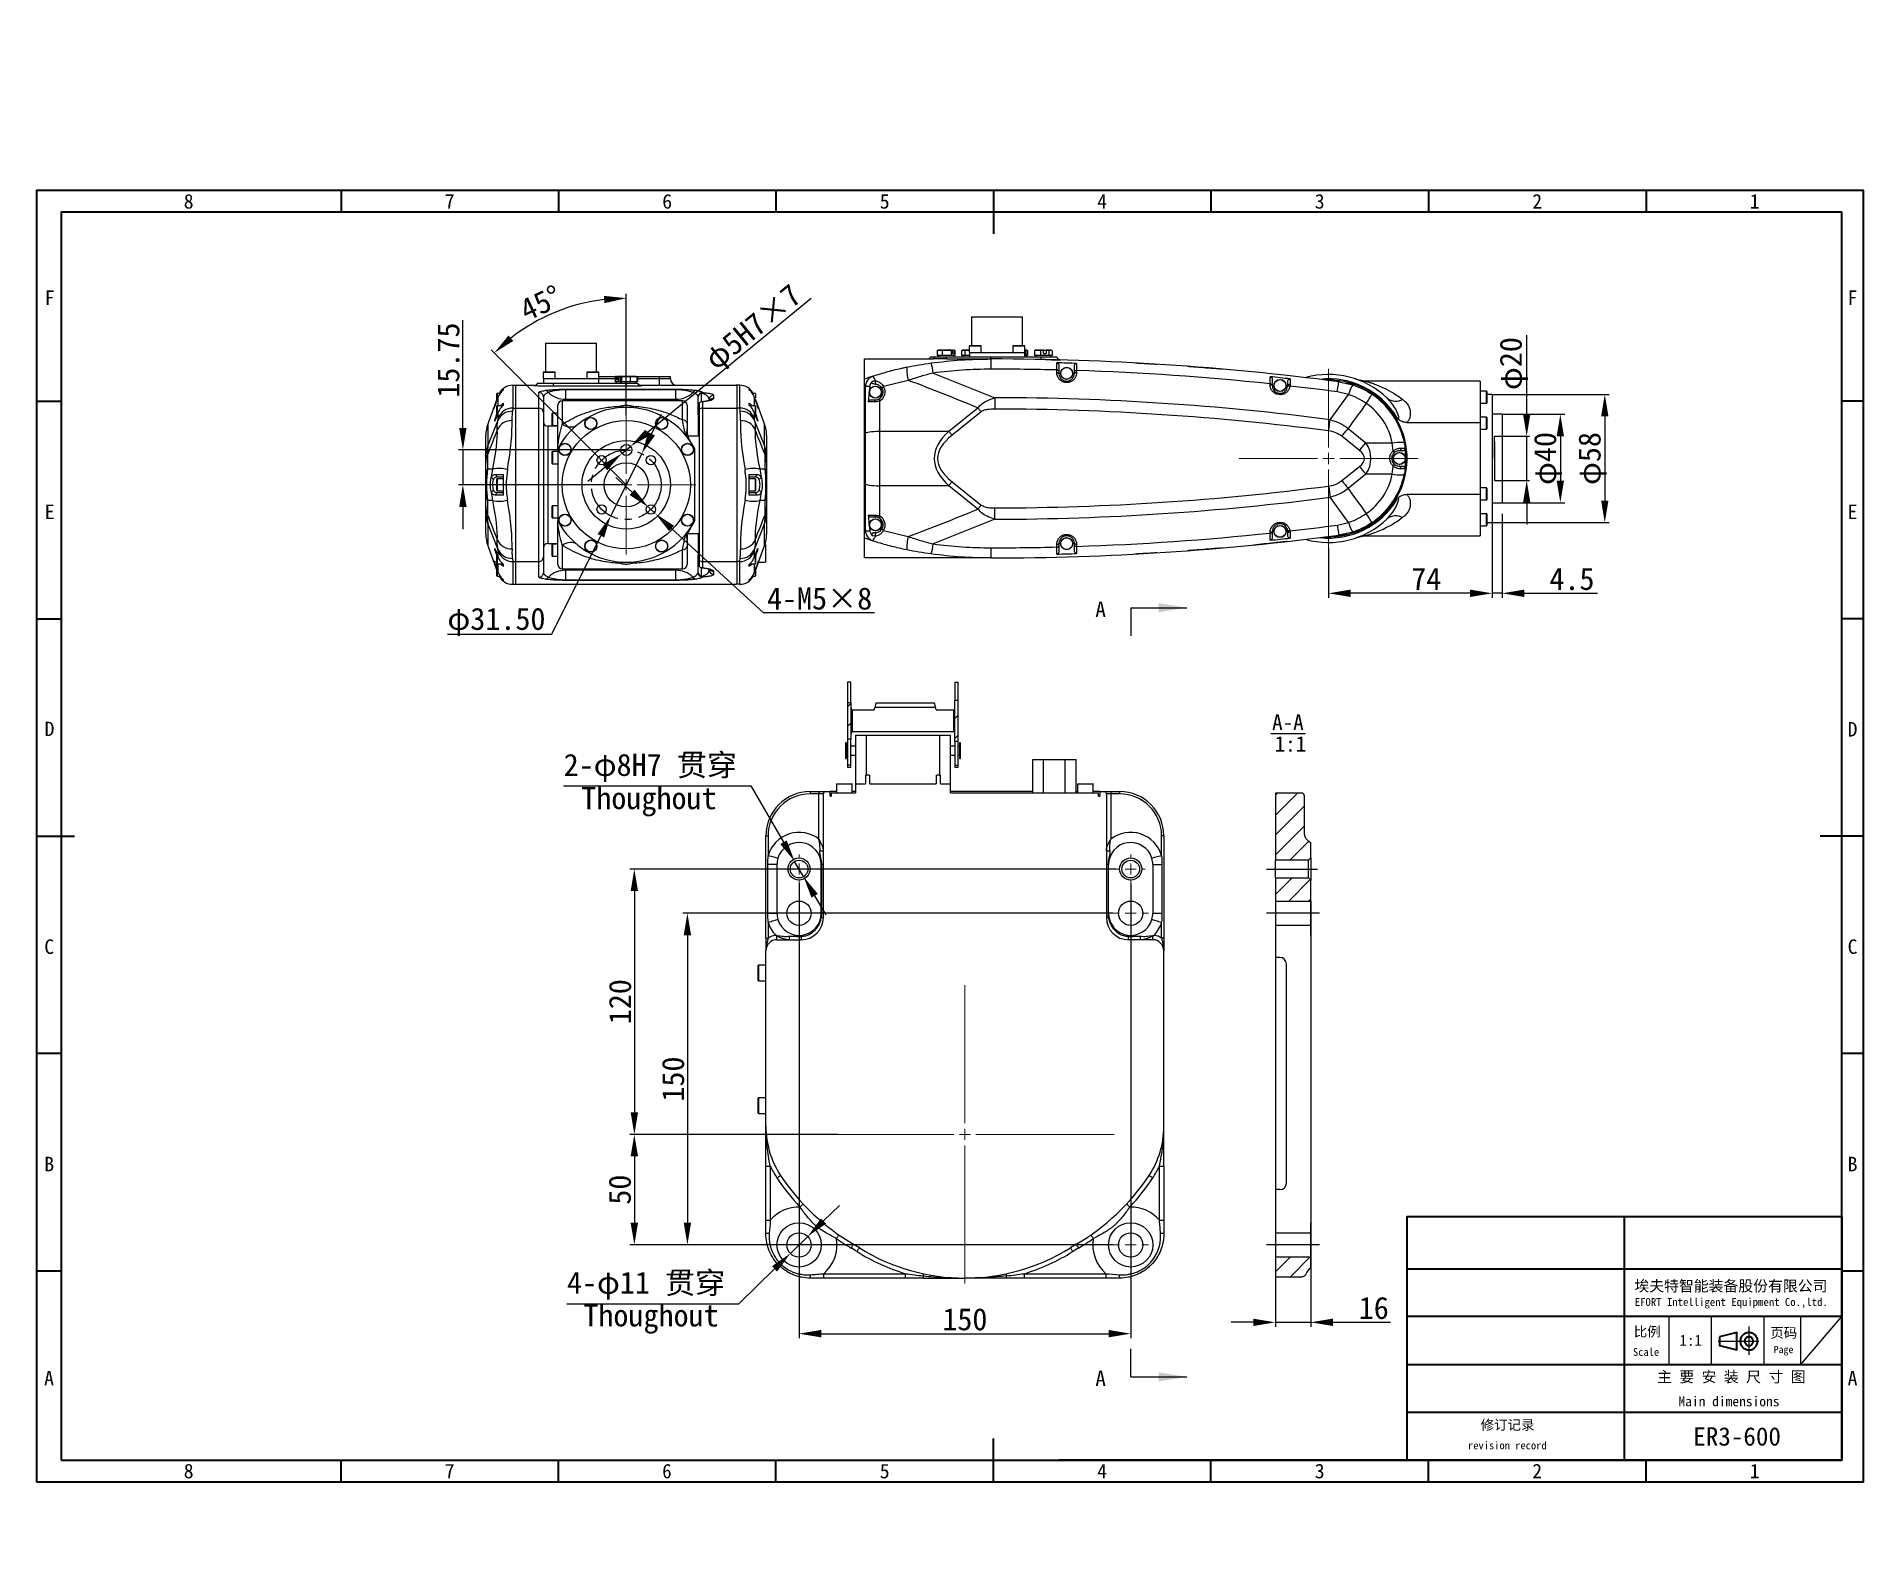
# Model space of a CAD drawing. Header units: inches. Extents: x 205 to 4949, y 179 to 2281.
# Drawn here: x 4122 to 4949, y 899 to 1577 of the extents above; entities that cross this region are included whole.
import ezdxf

# ---------------------------------------------------------------- set-up
doc = ezdxf.new("R2010")
doc.units = ezdxf.units.IN
doc.header["$MEASUREMENT"] = 0
doc.linetypes.add('CENTER2', pattern=[28.575, 19.05, -3.175, 3.175, -3.175])
doc.layers.add('5', color=7, linetype='Continuous', lineweight=0)
doc.layers.add('PDF_Geomertry', color=7, linetype='Continuous')
doc.layers.add('PDF_Text', color=7, linetype='Continuous')
doc.styles.add('SLDTEXTSTYLE0', font='HYSWLONGFANGSONG.TTF')
doc.styles.get("Standard").update_dxf_attribs({"font": ''})
doc.styles.add('宋体', font='')
doc.styles.get('Standard').set_extended_font_data('SimSun')
doc.styles.get('宋体').set_extended_font_data('SimSun')
doc.dimstyles.new('ISO-25', dxfattribs={"dimtxt": 2.5, "dimasz": 2.5, "dimexe": 1.25, "dimexo": 0.625, "dimtad": 1, "dimtxsty": 'Standard', "dimcen": 2.5, "dimadec": 0, "dimazin": 0, "dimtfac": 1, "dimtmove": 0, "dimatfit": 3, "dimfxl": 1, "dimarcsym": 0})
pattern_1 = [(45, (4272.553, 275.6115), (-4.490117, 4.490117), [])]

msp = doc.modelspace()

# ---------------------------------------------------------------- texts
at = {"char_height": 6.999982, "attachment_point": 1, "style": 'SLDTEXTSTYLE0'}
for s, insert in [('{\\fSimSun|b1|i0|c134|p2;A}', (4601.328, 1321.2284)), ('{\\fSimSun|b1|i0|c134|p2;A-A}', (4681.2843, 1270.1558)), ('{\\fSimSun|b1|i0|c134|p2;1:1}', (4682.4285, 1260.3394)), ('{\\fSimSun|b1|i0|c134|p2;A}', (4601.328, 973.4032))]:
    msp.add_mtext(s, dxfattribs=dict(at, insert=insert))
at = {"char_height": 10, "attachment_point": 1}
for insert in [(4368.793, 1237.3219), (4369.7299, 1003.3942)]:
    msp.add_mtext('{\\fSimSun|b1|i0|c134|p2;Thoughout}', dxfattribs=dict(at, insert=insert))
at = {"layer": 'PDF_Text', "attachment_point": 7, "style": '宋体'}
for s, insert, char_height in [('8', (4188.9851, 1498.8034), 6.5727), ('7', (4307.0443, 1498.9148), 6.5727), ('6', (4405.4224, 1498.8034), 6.5727), ('5', (4503.8005, 1498.8034), 6.5727), ('4', (4602.1786, 1498.9148), 6.5727), ('3', (4700.5659, 1498.7989), 6.5727), ('2', (4798.944, 1498.9148), 6.5727), ('1', (4897.3221, 1498.9148), 6.5727), ('F', (4126.1106, 1455.3474), 6.5727), ('F', (4941.5932, 1455.3474), 6.5727), ('E', (4126.1106, 1358.5015), 6.5727), ('E', (4941.5932, 1358.5015), 6.5727), ('D', (4126.0465, 1260.3479), 6.5727), ('D', (4941.5932, 1260.1819), 6.5727), ('C', (4125.8933, 1161.751), 6.5727), ('C', (4941.5932, 1161.751), 6.5727), ('B', (4125.8933, 1063.5429), 6.5727), ('B', (4941.5932, 1063.5429), 6.5727), ('埃夫特智能装备股份有限公司', (4845.1415, 1008.6921), 4.923692), ('EFORT Intelligent Equipment Co.,ltd.', (4845.3015, 1001.492), 3.565688), ('比例', (4844.8479, 988.3444), 4.47802), ('页码', (4906.6057, 987.7821), 4.47802), ('Scale', (4844.4837, 980.0421), 3.48774), ('1:1', (4865.5415, 984.5786), 4.98248), ('Page', (4908.135, 980.2606), 3.28637), ('A', (4125.8235, 966.697), 6.5727), ('主 {\\fSimSun|b0|i0|c134|p2;要} 安 装 尺 寸 图', (4855.431, 967.5804), 4.925), ('A', (4941.5932, 966.697), 6.5727), ('修订记录', (4775.5462, 946.165), 4.47802), ('ER3-600', (4871.7598, 939.3703), 8.3333), ('revision record', (4769.8846, 937.7956), 3.487737), ('8', (4188.9759, 924.6107), 6.5727), ('7', (4307.0352, 924.7221), 6.5727), ('{\\W0.950413;6}', (4405.4224, 924.6107), 6.572738), ('5', (4503.8005, 924.6107), 6.5727), ('4', (4602.1786, 924.7221), 6.5727), ('3', (4700.5567, 924.6063), 6.5727), ('2', (4798.9349, 924.7221), 6.5727), ('1', (4897.3221, 924.7221), 6.5727)]:
    msp.add_mtext(s, dxfattribs=dict(at, insert=insert, char_height=char_height))
at = {"layer": 'PDF_Text', "lineweight": 0, "insert": (4865.0857, 961.7679), "char_height": 4.478021, "attachment_point": 1, "style": '宋体'}
msp.add_mtext('Main dimensions', dxfattribs=at)

# ---------------------------------------------------------------- blocks, each defined once
blk = doc.blocks.new('*D56')
at = {"color": 0, "lineweight": -2}
for p, q in [((4780.84, 1414.91), (4833.76, 1414.91)), ((4831.76, 1404.91), (4831.76, 1366.91)), ((4780.84, 1356.91), (4833.76, 1356.91))]:
    blk.add_line(p, q, dxfattribs=at)
at = {"color": 0}
for points in [[(4833.42, 1404.91), (4830.09, 1404.91), (4831.76, 1414.91)], [(4830.09, 1366.91), (4833.42, 1366.91), (4831.76, 1356.91)]]:
    blk.add_solid(points, dxfattribs=at)
at = {"layer": 'Defpoints', "color": 0}
for p in [(4780.84, 1414.91), (4780.84, 1356.91), (4831.76, 1356.91)]:
    blk.add_point(p, dxfattribs=at)
at = {"color": 0, "insert": (4819.85, 1385.91), "char_height": 40, "attachment_point": 2, "rotation": 90}
blk.add_mtext('{\\fSimSun|b1|i0|c134|p34;\\H0.25x;φ58}', dxfattribs=at)
blk = doc.blocks.new('*D57')
at = {"color": 0, "lineweight": -2}
for p, q in [((4785.34, 1405.91), (4813.65, 1405.91)), ((4811.65, 1395.91), (4811.65, 1375.91)), ((4785.34, 1365.91), (4813.65, 1365.91))]:
    blk.add_line(p, q, dxfattribs=at)
at = {"color": 0}
for points in [[(4813.31, 1395.91), (4809.98, 1395.91), (4811.65, 1405.91)], [(4809.98, 1375.91), (4813.31, 1375.91), (4811.65, 1365.91)]]:
    blk.add_solid(points, dxfattribs=at)
at = {"layer": 'Defpoints', "color": 0}
for p in [(4785.34, 1405.91), (4785.34, 1365.91), (4811.65, 1365.91)]:
    blk.add_point(p, dxfattribs=at)
at = {"color": 0, "insert": (4799.74, 1385.91), "char_height": 40, "attachment_point": 2, "rotation": 90}
blk.add_mtext('{\\fSimSun|b1|i0|c134|p34;\\H0.25x;φ40}', dxfattribs=at)
blk = doc.blocks.new('*D58')
at = {"color": 0, "lineweight": -2}
for p, q in [((4780.84, 1356.91), (4780.84, 1322.94)), ((4706.84, 1345.41), (4706.84, 1322.94)), ((4770.84, 1324.94), (4716.84, 1324.94))]:
    blk.add_line(p, q, dxfattribs=at)
at = {"color": 0}
for points in [[(4716.84, 1326.61), (4716.84, 1323.28), (4706.84, 1324.94)], [(4770.84, 1323.28), (4770.84, 1326.61), (4780.84, 1324.94)]]:
    blk.add_solid(points, dxfattribs=at)
at = {"layer": 'Defpoints', "color": 0}
for p in [(4780.84, 1356.91), (4706.84, 1345.41), (4706.84, 1324.94)]:
    blk.add_point(p, dxfattribs=at)
at = {"color": 0, "insert": (4751, 1336.47), "char_height": 40, "attachment_point": 2}
blk.add_mtext('{\\fSimSun|b1|i0|c134|p2;\\H0.25x;74}', dxfattribs=at)
blk = doc.blocks.new('*D59')
at = {"color": 0, "lineweight": -2}
for p, q in [((4785.34, 1360.95), (4785.34, 1322.94)), ((4780.84, 1351.95), (4780.84, 1322.94)), ((4770.84, 1324.94), (4760.84, 1324.94)), ((4785.34, 1324.94), (4780.84, 1324.94)), ((4795.34, 1324.94), (4828.45, 1324.94))]:
    blk.add_line(p, q, dxfattribs=at)
at = {"color": 0}
for points in [[(4770.84, 1323.28), (4770.84, 1326.61), (4780.84, 1324.94)], [(4795.34, 1326.61), (4795.34, 1323.28), (4785.34, 1324.94)]]:
    blk.add_solid(points, dxfattribs=at)
at = {"layer": 'Defpoints', "color": 0}
for p in [(4785.34, 1360.95), (4780.84, 1351.95), (4780.84, 1324.94)]:
    blk.add_point(p, dxfattribs=at)
at = {"color": 0, "insert": (4816.9, 1336.47), "char_height": 40, "attachment_point": 2}
blk.add_mtext('{\\fSimSun|b1|i0|c134|p2;\\H0.25x;4.5}', dxfattribs=at)
blk = doc.blocks.new('SW_CENTERMARKSYMBOL_11')
at = {"layer": '5', "color": 0}
for p, q in [((0, 1), (0, 8.1)), ((-1, 0), (-8.1, 0)), ((0, 0), (-0.5, 0)), ((0, 0), (0, 0.5)), ((0, 0), (0, -0.5)), ((0, 0), (0.5, 0)), ((1, 0), (8.1, 0)), ((0, -1), (0, -8.1))]:
    blk.add_line(p, q, dxfattribs=at)
blk = doc.blocks.new('*D60')
at = {"color": 0, "lineweight": -2}
for p, q in [((4400.64, 1397.06), (4405.11, 1406)), ((4396.18, 1388.11), (4382.11, 1359.92)), ((4355.44, 1306.49), (4377.65, 1350.98)), ((4308.26, 1306.49), (4355.44, 1306.49))]:
    blk.add_line(p, q, dxfattribs=at)
at = {"color": 0}
for points in [[(4399.15, 1397.8), (4402.13, 1396.31), (4396.18, 1388.11)], [(4379.14, 1350.23), (4376.15, 1351.72), (4382.11, 1359.92)]]:
    blk.add_solid(points, dxfattribs=at)
at = {"layer": 'Defpoints', "color": 0}
for p in [(4396.18, 1388.11), (4382.11, 1359.92)]:
    blk.add_point(p, dxfattribs=at)
at = {"color": 0, "insert": (4308.26, 1318.4), "char_height": 40, "attachment_point": 1}
blk.add_mtext('\\fSimSun|b1|i0|c134|p34;\\H0.25x;φ31.50', dxfattribs=at)
blk = doc.blocks.new('*D61')
at = {"color": 0, "lineweight": -2}
for p, q in [((4389.14, 1405.52), (4389.14, 1460.4)), ((4378.01, 1385.15), (4328.06, 1435.1))]:
    blk.add_line(p, q, dxfattribs=at)
blk.add_arc((4389.14, 1374.02), 84.38, 96.79386, 128.20614, dxfattribs=at)
at = {"color": 0}
for points in [[(4379.26, 1456.14), (4379.06, 1459.47), (4389.14, 1458.4)], [(4335.85, 1441.57), (4338.06, 1439.08), (4329.48, 1433.69)]]:
    blk.add_solid(points, dxfattribs=at)
at = {"layer": 'Defpoints', "color": 0}
for p in [(4367.3, 1455.53), (4389.14, 1405.52), (4378.01, 1385.15), (4389.14, 1374.02), (4389.14, 1342.52)]:
    blk.add_point(p, dxfattribs=at)
at = {"color": 0, "insert": (4339.84, 1456.83), "char_height": 40, "attachment_point": 1, "rotation": 25.10558}
blk.add_mtext('{\\fSimSun|b1|i0|c134|p2;\\H0.25x;45%%d}', dxfattribs=at)
blk = doc.blocks.new('*D62')
at = {"color": 0, "lineweight": -2}
for p, q in [((4472.77, 1458.22), (4398.82, 1397.69)), ((4387.21, 1388.18), (4391.08, 1391.35)), ((4379.47, 1381.85), (4371.73, 1375.51))]:
    blk.add_line(p, q, dxfattribs=at)
at = {"color": 0}
for points in [[(4397.76, 1398.98), (4399.87, 1396.4), (4391.08, 1391.35)], [(4380.53, 1380.56), (4378.42, 1383.14), (4387.21, 1388.18)]]:
    blk.add_solid(points, dxfattribs=at)
at = {"layer": 'Defpoints', "color": 0}
for p in [(4391.08, 1391.35), (4387.21, 1388.18)]:
    blk.add_point(p, dxfattribs=at)
at = {"color": 0, "insert": (4423.36, 1433.17), "char_height": 40, "attachment_point": 1, "rotation": 39.30459}
blk.add_mtext('{\\fSimSun|b1|i0|c134|p34;\\H0.25x;φ5H7×7}', dxfattribs=at)
blk = doc.blocks.new('*D63')
at = {"color": 0, "lineweight": -2}
for p, q in [((4391.81, 1370.61), (4384.44, 1377.37)), ((4399.18, 1363.85), (4402.28, 1361.01)), ((4451.26, 1316.09), (4409.65, 1354.25)), ((4501.37, 1316.09), (4451.26, 1316.09))]:
    blk.add_line(p, q, dxfattribs=at)
at = {"color": 0}
for points in [[(4390.69, 1369.38), (4392.94, 1371.84), (4399.18, 1363.85)], [(4410.77, 1355.48), (4408.52, 1353.02), (4402.28, 1361.01)]]:
    blk.add_solid(points, dxfattribs=at)
at = {"layer": 'Defpoints', "color": 0}
for p in [(4399.18, 1363.85), (4402.28, 1361.01)]:
    blk.add_point(p, dxfattribs=at)
at = {"color": 0, "insert": (4452.79, 1327.61), "char_height": 40, "attachment_point": 1}
blk.add_mtext('{\\fSimSun|b1|i0|c134|p2;\\H0.25x;4-M5\\fSimSun|b0|i0|c134|p0;×\\fSimSun|b1|i0|c134|p2;8}', dxfattribs=at)
blk = doc.blocks.new('SW_CENTERMARKSYMBOL_12')
at = {"layer": '5', "color": 0}
for p, q in [((0, 1), (0, 6.3)), ((-1, 0), (-6.3, 0)), ((0, 0), (-0.5, 0)), ((0, 0), (0, 0.5)), ((0, 0), (0, -0.5)), ((0, 0), (0.5, 0)), ((1, 0), (6.3, 0)), ((0, -1), (0, -6.3))]:
    blk.add_line(p, q, dxfattribs=at)
blk = doc.blocks.new('*D64')
at = {"color": 0, "lineweight": -2}
for p, q in [((4315.25, 1399.77), (4315.25, 1448.49)), ((4389.14, 1389.77), (4313.25, 1389.77)), ((4315.25, 1389.77), (4315.25, 1374.02)), ((4389.14, 1374.02), (4313.25, 1374.02)), ((4315.25, 1364.02), (4315.25, 1354.02))]:
    blk.add_line(p, q, dxfattribs=at)
at = {"color": 0}
for points in [[(4313.59, 1399.77), (4316.92, 1399.77), (4315.25, 1389.77)], [(4316.92, 1364.02), (4313.59, 1364.02), (4315.25, 1374.02)]]:
    blk.add_solid(points, dxfattribs=at)
at = {"layer": 'Defpoints', "color": 0}
for p in [(4389.14, 1389.77), (4315.25, 1374.02), (4389.14, 1374.02)]:
    blk.add_point(p, dxfattribs=at)
at = {"color": 0, "insert": (4308.73, 1430.4), "char_height": 40, "attachment_point": 5, "rotation": 90}
blk.add_mtext('{\\fSimSun|b1|i0|c134|p2;\\H0.25x;15.75}', dxfattribs=at)
blk = doc.blocks.new('*D65')
at = {"layer": 'Defpoints', "color": 0}
for p in [(4783.62, 1396), (4796.44, 1396), (4783.62, 1376)]:
    blk.add_point(p, dxfattribs=at)
at = {"layer": 'PDF_Text', "color": 0, "lineweight": -2}
for p, q in [((4796.44, 1406), (4796.44, 1441.67)), ((4784.24, 1396), (4797.69, 1396)), ((4796.44, 1376), (4796.44, 1396)), ((4784.24, 1376), (4797.69, 1376)), ((4796.44, 1366), (4796.44, 1356))]:
    blk.add_line(p, q, dxfattribs=at)
at = {"layer": 'PDF_Text', "color": 0}
for points in [[(4794.77, 1406), (4798.1, 1406), (4796.44, 1396)], [(4798.1, 1366), (4794.77, 1366), (4796.44, 1376)]]:
    blk.add_solid(points, dxfattribs=at)
at = {"layer": 'PDF_Text', "color": 0, "insert": (4790.59, 1428.83), "char_height": 2.5, "attachment_point": 5, "rotation": 90}
blk.add_mtext('{\\H4x;φ20}', dxfattribs=at)
blk = doc.blocks.new('*D66')
at = {"color": 0, "lineweight": -2}
for p, q in [((4467.31, 1193.76), (4467.31, 988.13)), ((4617.31, 1193.76), (4617.31, 988.13)), ((4477.31, 990.13), (4607.31, 990.13))]:
    blk.add_line(p, q, dxfattribs=at)
at = {"color": 0}
for points in [[(4477.31, 991.8), (4477.31, 988.47), (4467.31, 990.13)], [(4607.31, 988.47), (4607.31, 991.8), (4617.31, 990.13)]]:
    blk.add_solid(points, dxfattribs=at)
at = {"layer": 'Defpoints', "color": 0}
for p in [(4467.31, 1193.76), (4617.31, 1193.76), (4617.31, 990.13)]:
    blk.add_point(p, dxfattribs=at)
at = {"color": 0, "insert": (4542.31, 1001.66), "char_height": 40, "attachment_point": 2}
blk.add_mtext('{\\fSimSun|b1|i0|c134|p2;\\H0.25x;150}', dxfattribs=at)
blk = doc.blocks.new('*D67')
at = {"color": 0, "lineweight": -2}
for p, q in [((4609.31, 1180.26), (4414.81, 1180.26)), ((4416.81, 1170.26), (4416.81, 1040.26)), ((4609.31, 1030.26), (4414.81, 1030.26))]:
    blk.add_line(p, q, dxfattribs=at)
at = {"color": 0}
for points in [[(4418.48, 1170.26), (4415.14, 1170.26), (4416.81, 1180.26)], [(4415.14, 1040.26), (4418.48, 1040.26), (4416.81, 1030.26)]]:
    blk.add_solid(points, dxfattribs=at)
at = {"layer": 'Defpoints', "color": 0}
for p in [(4609.31, 1180.26), (4416.81, 1030.26), (4609.31, 1030.26)]:
    blk.add_point(p, dxfattribs=at)
at = {"color": 0, "insert": (4405.29, 1105.26), "char_height": 40, "attachment_point": 2, "rotation": 90}
blk.add_mtext('{\\fSimSun|b1|i0|c134|p2;\\H0.25x;150}', dxfattribs=at)
blk = doc.blocks.new('*D68')
at = {"color": 0, "lineweight": -2}
for p, q in [((4610.81, 1200.26), (4390.81, 1200.26)), ((4392.81, 1190.26), (4392.81, 1090.26)), ((4484.81, 1080.26), (4390.81, 1080.26))]:
    blk.add_line(p, q, dxfattribs=at)
at = {"color": 0}
for points in [[(4394.48, 1190.26), (4391.14, 1190.26), (4392.81, 1200.26)], [(4391.14, 1090.26), (4394.48, 1090.26), (4392.81, 1080.26)]]:
    blk.add_solid(points, dxfattribs=at)
at = {"layer": 'Defpoints', "color": 0}
for p in [(4610.81, 1200.26), (4392.81, 1080.26), (4484.81, 1080.26)]:
    blk.add_point(p, dxfattribs=at)
at = {"color": 0, "insert": (4381.29, 1140.26), "char_height": 40, "attachment_point": 2, "rotation": 90}
blk.add_mtext('{\\fSimSun|b1|i0|c134|p2;\\H0.25x;120}', dxfattribs=at)
blk = doc.blocks.new('*D69')
at = {"color": 0, "lineweight": -2}
for p, q in [((4360.83, 1237.81), (4445.43, 1237.81)), ((4445.43, 1237.81), (4460.26, 1212.36)), ((4469.32, 1196.81), (4465.3, 1203.72)), ((4474.36, 1188.16), (4479.39, 1179.52))]:
    blk.add_line(p, q, dxfattribs=at)
at = {"color": 0}
for points in [[(4458.82, 1211.52), (4461.7, 1213.2), (4465.3, 1203.72)], [(4475.8, 1189), (4472.92, 1187.33), (4469.32, 1196.81)]]:
    blk.add_solid(points, dxfattribs=at)
at = {"layer": 'Defpoints', "color": 0}
for p in [(4465.3, 1203.72), (4469.32, 1196.81)]:
    blk.add_point(p, dxfattribs=at)
at = {"color": 0, "insert": (4360.83, 1252.35), "char_height": 40, "attachment_point": 1}
blk.add_mtext('{\\fSimSun|b1|i0|c134|p2;\\H0.25x;2-φ8H7 贯穿}', dxfattribs=at)
blk = doc.blocks.new('*D70')
at = {"color": 0, "lineweight": -2}
for p, q in [((4478.4, 1041.09), (4485.55, 1048.08)), ((4471.24, 1034.11), (4463.37, 1026.42)), ((4440.05, 1003.63), (4456.22, 1019.43)), ((4362.31, 1003.63), (4440.05, 1003.63))]:
    blk.add_line(p, q, dxfattribs=at)
at = {"color": 0}
for points in [[(4477.23, 1042.29), (4479.56, 1039.9), (4471.24, 1034.11)], [(4457.39, 1018.24), (4455.06, 1020.62), (4463.37, 1026.42)]]:
    blk.add_solid(points, dxfattribs=at)
at = {"layer": 'Defpoints', "color": 0}
for p in [(4471.24, 1034.11), (4463.37, 1026.42)]:
    blk.add_point(p, dxfattribs=at)
at = {"color": 0, "insert": (4362.31, 1018.18), "char_height": 40, "attachment_point": 1}
blk.add_mtext('{\\fSimSun|b1|i0|c134|p2;\\H0.25x;4-φ11 贯穿}', dxfattribs=at)
blk = doc.blocks.new('SW_CENTERMARKSYMBOL_3')
at = {"layer": '5', "color": 0}
for p, q in [((0, 2.5), (0, 28.75)), ((-2.5, 0), (-28.75, 0)), ((0, 0), (-1.25, 0)), ((0, 0), (0, 1.25)), ((0, 0), (0, -1.25)), ((0, 0), (1.25, 0)), ((2.5, 0), (28.75, 0)), ((0, -2.5), (0, -28.75))]:
    blk.add_line(p, q, dxfattribs=at)
blk = doc.blocks.new('SW_CENTERMARKSYMBOL_4')
at = {"layer": '5', "color": 0}
for p, q in [((-2.5, 0), (-4, 0)), ((0, 0), (-1.25, 0)), ((0, 2.5), (0, 4)), ((0, 0), (0, 1.25)), ((0, 0), (0, -1.25)), ((0, 0), (1.25, 0)), ((2.5, 0), (4, 0)), ((0, -2.5), (0, -4))]:
    blk.add_line(p, q, dxfattribs=at)
blk = doc.blocks.new('SW_CENTERMARKSYMBOL_5')
at = {"layer": '5', "color": 0}
for p, q in [((-2.5, 0), (-4, 0)), ((0, 0), (-1.25, 0)), ((0, 2.5), (0, 4)), ((0, 0), (0, 1.25)), ((0, 0), (0, -1.25)), ((0, 0), (1.25, 0)), ((2.5, 0), (4, 0)), ((0, -2.5), (0, -4))]:
    blk.add_line(p, q, dxfattribs=at)
blk = doc.blocks.new('SW_CENTERMARKSYMBOL_6')
at = {"layer": '5', "color": 0}
for p, q in [((-2.5, 0), (-3.25, 0)), ((0, 0), (-1.25, 0)), ((0, 2.5), (0, 3.25)), ((0, 0), (0, 1.25)), ((0, 0), (0, -1.25)), ((0, 0), (1.25, 0)), ((2.5, 0), (3.25, 0)), ((0, -2.5), (0, -3.25))]:
    blk.add_line(p, q, dxfattribs=at)
blk = doc.blocks.new('SW_CENTERMARKSYMBOL_7')
at = {"layer": '5', "color": 0}
for p, q in [((-2.5, 0), (-4, 0)), ((0, 0), (-1.25, 0)), ((0, 2.5), (0, 4)), ((0, 0), (0, 1.25)), ((0, 0), (0, -1.25)), ((0, 0), (1.25, 0)), ((2.5, 0), (4, 0)), ((0, -2.5), (0, -4))]:
    blk.add_line(p, q, dxfattribs=at)
blk = doc.blocks.new('SW_CENTERMARKSYMBOL_8')
at = {"layer": '5', "color": 0}
for p, q in [((-2.5, 0), (-4, 0)), ((0, 0), (-1.25, 0)), ((0, 2.5), (0, 4)), ((0, 0), (0, 1.25)), ((0, 0), (0, -1.25)), ((0, 0), (1.25, 0)), ((2.5, 0), (4, 0)), ((0, -2.5), (0, -4))]:
    blk.add_line(p, q, dxfattribs=at)
blk = doc.blocks.new('SW_CENTERMARKSYMBOL_9')
at = {"layer": '5', "color": 0}
for p, q in [((-2.5, 0), (-3.25, 0)), ((0, 0), (-1.25, 0)), ((0, 2.5), (0, 3.25)), ((0, 0), (0, 1.25)), ((0, 0), (0, -1.25)), ((0, 0), (1.25, 0)), ((2.5, 0), (3.25, 0)), ((0, -2.5), (0, -3.25))]:
    blk.add_line(p, q, dxfattribs=at)
blk = doc.blocks.new('SW_CENTERMARKSYMBOL_10')
at = {"layer": '5', "color": 0}
for p, q in [((0, 2.5), (0, 33.75)), ((-2.5, 0), (-33.75, 0)), ((0, 0), (-1.25, 0)), ((0, 0), (0, 1.25)), ((0, 0), (0, -1.25)), ((0, 0), (1.25, 0)), ((2.5, 0), (33.75, 0)), ((0, -2.5), (0, -33.75))]:
    blk.add_line(p, q, dxfattribs=at)
blk = doc.blocks.new('*D71')
at = {"color": 0, "lineweight": -2}
for p, q in [((4698.78, 1185.76), (4698.78, 993.26)), ((4682.78, 1160.26), (4682.78, 993.26)), ((4672.78, 995.26), (4662.78, 995.26)), ((4682.78, 995.26), (4698.78, 995.26)), ((4708.78, 995.26), (4734.8, 995.26))]:
    blk.add_line(p, q, dxfattribs=at)
at = {"color": 0}
for points in [[(4672.78, 993.6), (4672.78, 996.93), (4682.78, 995.26)], [(4708.78, 996.93), (4708.78, 993.6), (4698.78, 995.26)]]:
    blk.add_solid(points, dxfattribs=at)
at = {"layer": 'Defpoints', "color": 0}
for p in [(4698.78, 1185.76), (4682.78, 1160.26), (4698.78, 995.26)]:
    blk.add_point(p, dxfattribs=at)
at = {"color": 0, "insert": (4727.26, 1006.79), "char_height": 40, "attachment_point": 2}
blk.add_mtext('{\\fSimSun|b1|i0|c134|p2;\\H0.25x;16}', dxfattribs=at)
blk = doc.blocks.new('*D72')
at = {"color": 0, "lineweight": -2}
for p, q in [((4484.81, 1080.26), (4390.81, 1080.26)), ((4392.81, 1070.26), (4392.81, 1040.26)), ((4495.39, 1030.26), (4390.81, 1030.26))]:
    blk.add_line(p, q, dxfattribs=at)
at = {"color": 0}
for points in [[(4394.48, 1070.26), (4391.14, 1070.26), (4392.81, 1080.26)], [(4391.14, 1040.26), (4394.48, 1040.26), (4392.81, 1030.26)]]:
    blk.add_solid(points, dxfattribs=at)
at = {"layer": 'Defpoints', "color": 0}
for p in [(4484.81, 1080.26), (4392.81, 1030.26), (4495.39, 1030.26)]:
    blk.add_point(p, dxfattribs=at)
at = {"color": 0, "insert": (4386.29, 1055.26), "char_height": 40, "attachment_point": 5, "rotation": 90}
blk.add_mtext('{\\fSimSun|b1|i0|c134|p2;\\H0.25x;50}', dxfattribs=at)

# ---------------------------------------------------------------- dimensions: what is measured, and where the dimension line sits
for p1, p2, text, override, picture, middle in [((4387.2098, 1388.1837), (4391.0789, 1391.3511), '{\\fSimSun|b1|i0|c134|p34;\\H0.25x;φ5H7×7}', {"dimtxt": 40, "dimasz": 10, "dimexe": 2, "dimexo": 0, "dimgap": 1.524, "dimlfac": 5, "dimzin": 0, "dimtxsty": 'Standard', "dimadec": 2, "dimtdec": 3, "dimtix": 1, "dimatfit": 0, "dimtzin": 0}, '*D62', (4451.2465, 1440.6057)), ((4396.1779, 1388.1097), (4382.1108, 1359.9238), '\\fSimSun|b1|i0|c134|p34;\\H0.25x;φ31.50', {"dimtxt": 40, "dimasz": 10, "dimexe": 2, "dimexo": 0, "dimgap": 1.524, "dimtoh": 1, "dimlfac": 5, "dimzin": 0, "dimtxsty": 'Standard', "dimadec": 2, "dimtdec": 3, "dimtix": 1, "dimatfit": 0, "dimtzin": 0}, '*D60', (4355.4417, 1306.4875)), ((4399.1824, 1363.8503), (4402.278, 1361.0115), '{\\fSimSun|b1|i0|c134|p2;\\H0.25x;4-M5\\fSimSun|b0|i0|c134|p0;×\\fSimSun|b1|i0|c134|p2;8}', {"dimtxt": 40, "dimasz": 10, "dimexe": 2, "dimexo": 0, "dimgap": 1.524, "dimtoh": 1, "dimlfac": 5, "dimzin": 0, "dimtxsty": 'Standard', "dimadec": 2, "dimtdec": 3, "dimtix": 1, "dimatfit": 0, "dimtzin": 0}, '*D63', (4451.263, 1316.0909)), ((4469.3226, 1196.8052), (4465.2955, 1203.7177), '{\\fSimSun|b1|i0|c134|p2;\\H0.25x;2-φ8H7 贯穿}', {"dimtxt": 40, "dimasz": 10, "dimexe": 2, "dimexo": 0, "dimgap": 1.524, "dimtoh": 1, "dimlfac": 5, "dimzin": 0, "dimtxsty": 'Standard', "dimadec": 2, "dimtdec": 3, "dimtix": 1, "dimatfit": 0, "dimtzin": 0}, '*D69', (4417.2265, 1237.8086)), ((4471.2433, 1034.1052), (4463.3747, 1026.4185), '{\\fSimSun|b1|i0|c134|p2;\\H0.25x;4-φ11 贯穿}', {"dimtxt": 40, "dimasz": 10, "dimexe": 2, "dimexo": 0, "dimgap": 1.524, "dimtoh": 1, "dimlfac": 5, "dimzin": 0, "dimtxsty": 'Standard', "dimadec": 2, "dimtdec": 3, "dimtix": 1, "dimatfit": 0, "dimtzin": 0}, '*D70', (4416.079, 1003.6308))]:
    dim = msp.add_diameter_dim_2p(p1=p1, p2=p2, text=text, dimstyle='ISO-25', override=override)
    dim.commit()
    dim.dimension.update_dxf_attribs({"geometry": picture, "text_midpoint": middle, "dimtype": 163})
for base, p1, p2, text, picture, middle in [((4315.2538, 1374.0168), (4389.1444, 1389.7674), (4389.1444, 1374.0168), '{\\fSimSun|b1|i0|c134|p2;\\H0.25x;15.75}', '*D64', (4315.2538, 1430.3984)), ((4831.7561, 1356.9144), (4780.8444, 1414.9143), (4780.8444, 1356.9144), '{\\fSimSun|b1|i0|c134|p34;\\H0.25x;φ58}', '*D56', (4831.7561, 1385.9143)), ((4811.6482, 1365.9144), (4785.3444, 1405.9143), (4785.3444, 1365.9144), '{\\fSimSun|b1|i0|c134|p34;\\H0.25x;φ40}', '*D57', (4811.6482, 1385.9143)), ((4392.8092, 1080.2617), (4610.8087, 1200.2614), (4484.809, 1080.2617), '{\\fSimSun|b1|i0|c134|p2;\\H0.25x;120}', '*D68', (4392.8092, 1140.2616)), ((4416.8092, 1030.2619), (4609.3087, 1180.2615), (4609.3087, 1030.2619), '{\\fSimSun|b1|i0|c134|p2;\\H0.25x;150}', '*D67', (4416.8092, 1105.2617))]:
    dim = msp.add_linear_dim(base=base, p1=p1, p2=p2, angle=90, text=text, dimstyle='ISO-25', override={"dimtxt": 40, "dimasz": 10, "dimexe": 2, "dimexo": 0, "dimgap": 1.524, "dimlfac": 5, "dimzin": 0, "dimtxsty": 'Standard', "dimadec": 2, "dimtdec": 3, "dimtix": 1, "dimatfit": 0, "dimtzin": 0})
    dim.commit()
    dim.dimension.update_dxf_attribs({"geometry": picture, "text_midpoint": middle, "dimtype": 160})
dim = msp.add_angular_dim_2l(base=(4367.3042, 1455.5255), line1=((4389.1444, 1405.518), (4389.1444, 1342.5155)), line2=((4378.007, 1385.1541), (4389.1444, 1374.0168)), text='{\\fSimSun|b1|i0|c134|p2;\\H0.25x;<>}', dimstyle='ISO-25', override={"dimtxt": 40, "dimasz": 10, "dimexe": 2, "dimexo": 0, "dimgap": 1.524, "dimtad": 1, "dimlfac": 5, "dimzin": 0, "dimpost": '<>', "dimtxsty": 'Standard', "dimse1": 0, "dimse2": 0, "dimsd1": 0, "dimsd2": 0, "dimadec": 0, "dimtdec": 3, "dimtix": 1, "dimtofl": 1, "dimatfit": 0, "dimtzin": 0})
dim.commit()
dim.dimension.update_dxf_attribs({"geometry": '*D61', "text_midpoint": (4353.3412, 1450.4289), "dimtype": 162})
for base, p1, p2, text, picture, middle in [((4706.8446, 1324.9427), (4780.8444, 1356.9144), (4706.8446, 1345.4144), '{\\fSimSun|b1|i0|c134|p2;\\H0.25x;74}', '*D58', (4751.0042, 1324.9427)), ((4780.8444, 1324.9427), (4785.3444, 1360.9494), (4780.8444, 1351.9495), '{\\fSimSun|b1|i0|c134|p2;\\H0.25x;4.5}', '*D59', (4816.8958, 1324.9427)), ((4617.3086, 990.1339), (4467.309, 1193.7614), (4617.3086, 1193.7614), '{\\fSimSun|b1|i0|c134|p2;\\H0.25x;150}', '*D66', (4542.3088, 990.1339)), ((4698.7752, 995.2619), (4682.7752, 1160.2615), (4698.7752, 1185.7615), '{\\fSimSun|b1|i0|c134|p2;\\H0.25x;16}', '*D71', (4727.2605, 995.2619))]:
    dim = msp.add_linear_dim(base=base, p1=p1, p2=p2, text=text, dimstyle='ISO-25', override={"dimtxt": 40, "dimasz": 10, "dimexe": 2, "dimexo": 0, "dimgap": 1.524, "dimlfac": 5, "dimzin": 0, "dimtxsty": 'Standard', "dimadec": 2, "dimtdec": 3, "dimtix": 1, "dimatfit": 0, "dimtzin": 0})
    dim.commit()
    dim.dimension.update_dxf_attribs({"geometry": picture, "text_midpoint": middle, "dimtype": 160})
dim = msp.add_linear_dim(base=(4392.8092, 1030.2619), p1=(4484.809, 1080.2617), p2=(4495.3948, 1030.2619), angle=90, text='{\\fSimSun|b1|i0|c134|p2;\\H0.25x;50}', dimstyle='ISO-25', override={"dimtxt": 40, "dimasz": 10, "dimexe": 2, "dimexo": 0, "dimgap": 1.524, "dimlfac": 5, "dimzin": 0, "dimtxsty": 'Standard', "dimadec": 2, "dimtdec": 3, "dimtix": 1, "dimatfit": 0, "dimtzin": 0})
dim.commit()
dim.dimension.update_dxf_attribs({"geometry": '*D72', "text_midpoint": (4386.2852, 1055.2618)})
at = {"layer": 'PDF_Text'}
dim = msp.add_linear_dim(base=(4796.4352, 1396.0029), p1=(4783.6177, 1376.0029), p2=(4783.6177, 1396.0029), angle=90, text='{\\H4x;φ20}', dimstyle='ISO-25', override={"dimasz": 10, "dimtxsty": 'Standard'}, dxfattribs=at)
dim.commit()
dim.dimension.update_dxf_attribs({"geometry": '*D65', "text_midpoint": (4796.4352, 1428.8346), "dimtype": 160})

# ---------------------------------------------------------------- hatches: boundary and pattern name
h = msp.add_hatch()
h.set_pattern_fill('ANSI31', color=256, scale=1.999995, style=0)
h.set_pattern_definition(pattern_1)
h.paths.add_polyline_path([(4489.2907, 1275.4881), (4489.2907, 1259.044), (4490.7907, 1259.044), (4490.7907, 1275.4881)], flags=0)
h = msp.add_hatch()
h.set_pattern_fill('ANSI31', color=256, scale=1.999995, style=0)
h.set_pattern_definition(pattern_1)
h.paths.add_polyline_path([(4539.3271, 1257.8683), (4539.3271, 1276.6639), (4537.8271, 1276.6639), (4537.8271, 1257.8683)], flags=0)
h = msp.add_hatch()
h.set_pattern_fill('ANSI31', color=256, scale=1.999995, style=0)
h.set_pattern_definition(pattern_1)
edge = h.paths.add_edge_path(flags=0)
edge.add_line((4695.7752, 1216.844), (4695.7752, 1233.5916))
edge.add_spline(control_points=[(4695.7752, 1233.5916), (4695.7752, 1233.7059), (4695.7565, 1233.8216), (4695.7203, 1233.9299), (4695.6824, 1234.0435), (4695.6242, 1234.1521), (4695.55, 1234.2461), (4695.4776, 1234.3379), (4695.3879, 1234.4183), (4695.2884, 1234.4798), (4695.1923, 1234.5392), (4695.0842, 1234.5826), (4694.9735, 1234.6057), (4694.9084, 1234.6193), (4694.8416, 1234.6263), (4694.7752, 1234.6263)], knot_values=[0.00137283, 0.00137283, 0.00137283, 0.00137283, 0.00171572, 0.00171572, 0.00171572, 0.00207517, 0.00207517, 0.00207517, 0.0024263, 0.0024263, 0.0024263, 0.00276568, 0.00276568, 0.00276568, 0.00296459, 0.00296459, 0.00296459, 0.00296459], weights=[1, 1, 1, 1, 1, 1, 1, 1, 1, 1, 1, 1, 1, 1, 1, 1], degree=3, periodic=0)
edge.add_line((4694.7752, 1234.6263), (4682.7752, 1234.6263))
edge.add_line((4682.7752, 1234.6263), (4682.7752, 1204.2614))
edge.add_line((4682.7752, 1204.2614), (4697.7752, 1204.2614))
edge.add_line((4697.7752, 1204.2614), (4698.7752, 1205.2614))
edge.add_line((4698.7752, 1205.2614), (4698.7752, 1212.2614))
edge.add_arc((4700.7751, 1216.844), 5, 180, 246.4218215, ccw=False)
h = msp.add_hatch()
h.set_pattern_fill('ANSI31', color=256, scale=1.999995, style=0)
h.set_pattern_definition(pattern_1)
h.paths.add_polyline_path([(4682.7752, 1196.2614), (4682.7752, 1185.7615), (4698.7752, 1185.7615), (4698.7752, 1195.2614), (4697.7752, 1196.2614)], flags=0)
h = msp.add_hatch()
h.set_pattern_fill('ANSI31', color=256, scale=1.999995, style=0)
h.set_pattern_definition(pattern_1)
edge = h.paths.add_edge_path(flags=0)
edge.add_arc((4705.7751, 1013.1205), 10, 134.427004, 156.1620648, ccw=False)
edge.add_line((4698.7752, 1020.2619), (4698.7752, 1024.7619))
edge.add_line((4698.7752, 1024.7619), (4682.7752, 1024.7619))
edge.add_line((4682.7752, 1024.7619), (4682.7752, 1015.897))
edge.add_line((4682.7752, 1015.897), (4694.7351, 1015.897))
edge.add_spline(control_points=[(4694.7351, 1015.897), (4694.9607, 1015.897), (4695.1893, 1015.937), (4695.4018, 1016.0123), (4695.6142, 1016.0876), (4695.8163, 1016.2001), (4695.9931, 1016.3397), (4696.1749, 1016.4832), (4696.3347, 1016.6592), (4696.4611, 1016.8534), (4696.5249, 1016.9514), (4696.581, 1017.055), (4696.6282, 1017.162)], knot_values=[0, 0, 0, 0, 0.00067661, 0.00067661, 0.00067661, 0.00135196, 0.00135196, 0.00135196, 0.00204637, 0.00204637, 0.00204637, 0.00239367, 0.00239367, 0.00239367, 0.00239367], weights=[1, 1, 1, 1, 1, 1, 1, 1, 1, 1, 1, 1, 1], degree=3, periodic=0)

# ---------------------------------------------------------------- linework, layer by layer
for p, q in [((4545.345, 1449.9141), (4545.345, 1436.9142)), ((4545.345, 1449.9141), (4568.3449, 1449.9141)), ((4568.3449, 1436.9142), (4568.3449, 1449.9141)), ((4352.6429, 1438.0193), (4352.6429, 1425.0188)), ((4352.6429, 1438.0193), (4375.6438, 1438.0193)), ((4375.6438, 1425.0188), (4375.6438, 1438.0193)), ((4496.8451, 1421.7512), (4496.8451, 1430.9142)), ((4496.8451, 1430.9142), (4527.6846, 1430.9142)), ((4526.845, 1431.9142), (4528.9066, 1431.9142)), ((4528.9066, 1431.9142), (4533.845, 1431.9142)), ((4529.8112, 1434.7691), (4530.9269, 1434.9142)), ((4529.9345, 1434.7947), (4529.8112, 1434.7691)), ((4529.8112, 1434.7691), (4529.8112, 1432.4142)), ((4530.9269, 1432.4142), (4529.8112, 1432.4142)), ((4530.345, 1434.9142), (4529.9321, 1434.8036)), ((4530.9269, 1434.9142), (4530.345, 1434.9142)), ((4530.345, 1432.4142), (4530.345, 1431.9142)), ((4530.9269, 1434.9142), (4532.0427, 1434.7691)), ((4534.0596, 1434.9142), (4530.9269, 1434.9142)), ((4532.0427, 1432.4142), (4530.9269, 1432.4142)), ((4532.0427, 1434.7691), (4534.0596, 1434.9142)), ((4532.0427, 1434.7691), (4532.0427, 1432.4142)), ((4534.0596, 1432.4142), (4532.0427, 1432.4142)), ((4533.845, 1431.9142), (4533.9756, 1431.9142)), ((4533.9756, 1430.9142), (4533.8462, 1430.9142)), ((4533.9756, 1431.9142), (4553.845, 1431.9142)), ((4533.9756, 1430.9142), (4533.9756, 1431.9142)), ((4533.9756, 1430.9142), (4553.845, 1430.9142)), ((4534.0596, 1434.9142), (4536.0765, 1434.7691)), ((4536.6637, 1434.9142), (4534.0596, 1434.9142)), ((4536.0765, 1432.4142), (4534.0596, 1432.4142)), ((4536.0765, 1434.7691), (4536.7101, 1434.9005)), ((4536.0765, 1434.7691), (4536.0765, 1432.4142)), ((4536.9777, 1432.4142), (4536.0765, 1432.4142)), ((4536.7101, 1434.9005), (4536.6637, 1434.9142)), ((4536.6637, 1434.9142), (4537.1989, 1434.9142)), ((4536.7101, 1433.4142), (4536.7101, 1434.9005)), ((4536.7101, 1433.4142), (4537.2452, 1433.4142)), ((4537.8789, 1432.4142), (4536.9777, 1432.4142)), ((4537.1989, 1434.9142), (4537.2452, 1434.9005)), ((4537.345, 1434.9142), (4537.1989, 1434.9142)), ((4537.2452, 1434.9005), (4537.2452, 1433.4142)), ((4537.2452, 1434.9005), (4537.7555, 1434.7947)), ((4537.7579, 1434.8036), (4537.345, 1434.9142)), ((4537.345, 1431.9142), (4537.345, 1432.4142)), ((4537.8789, 1432.4142), (4537.8789, 1434.7691)), ((4540.8595, 1434.7691), (4540.8595, 1432.4142)), ((4541.5657, 1432.4142), (4540.8595, 1432.4142)), ((4541.345, 1434.9142), (4541.1015, 1434.849)), ((4541.1092, 1434.8204), (4541.5657, 1434.9142)), ((4541.5657, 1434.9142), (4541.345, 1434.9142)), ((4541.345, 1432.4142), (4541.345, 1431.9142)), ((4541.5657, 1434.9142), (4542.2719, 1434.7691)), ((4544.195, 1434.9142), (4541.5657, 1434.9142)), ((4542.2719, 1432.4142), (4541.5657, 1432.4142)), ((4542.2719, 1434.7691), (4544.2646, 1434.9142)), ((4542.2719, 1434.7691), (4542.2719, 1432.4142)), ((4544.2646, 1432.4142), (4542.2719, 1432.4142)), ((4544.195, 1436.8142), (4544.195, 1433.9142)), ((4549.695, 1436.8142), (4544.195, 1436.8142)), ((4544.195, 1433.9142), (4544.345, 1433.9142)), ((4544.345, 1432.4142), (4544.2646, 1432.4142)), ((4544.295, 1436.9142), (4549.595, 1436.9142)), ((4544.345, 1433.9142), (4546.0492, 1433.9142)), ((4544.345, 1433.9142), (4544.345, 1431.9142)), ((4546.0492, 1433.9142), (4547.8408, 1433.9142)), ((4547.8408, 1433.9142), (4565.8491, 1433.9142)), ((4549.695, 1433.9142), (4549.695, 1436.8142)), ((4553.845, 1431.9142), (4576.8449, 1431.9142)), ((4553.845, 1431.9142), (4553.845, 1430.9142)), ((4563.9949, 1436.8142), (4563.9949, 1433.9142)), ((4569.4949, 1436.8142), (4563.9949, 1436.8142)), ((4564.0949, 1436.9142), (4569.3949, 1436.9142)), ((4565.8491, 1433.9142), (4567.6407, 1433.9142)), ((4567.6407, 1433.9142), (4569.3449, 1433.9142)), ((4569.3449, 1433.9142), (4569.4949, 1433.9142)), ((4569.3449, 1433.9142), (4569.3449, 1431.9142)), ((4570.0745, 1432.4142), (4569.3449, 1432.4142)), ((4569.4949, 1433.9142), (4569.4949, 1436.8142)), ((4570.3192, 1434.9142), (4569.4949, 1434.9142)), ((4569.4949, 1434.8274), (4570.0745, 1434.7691)), ((4570.0745, 1434.7691), (4570.3192, 1434.9142)), ((4570.0745, 1432.4142), (4570.0745, 1434.7691)), ((4570.3192, 1432.4142), (4570.0745, 1432.4142)), ((4570.3192, 1434.9142), (4570.5638, 1434.7691)), ((4570.5638, 1432.4142), (4570.3192, 1432.4142)), ((4570.3449, 1431.9142), (4570.3449, 1432.4142)), ((4570.5638, 1434.7691), (4570.5638, 1432.4142)), ((4573.8736, 1434.7691), (4575.191, 1434.9142)), ((4574.1361, 1434.8261), (4573.8736, 1434.7691)), ((4573.8736, 1434.7691), (4573.8736, 1432.4142)), ((4575.191, 1432.4142), (4573.8736, 1432.4142)), ((4574.3449, 1434.9142), (4574.1281, 1434.8561)), ((4575.191, 1434.9142), (4574.3449, 1434.9142)), ((4574.3449, 1432.4142), (4574.3449, 1431.9142)), ((4575.191, 1434.9142), (4576.5085, 1434.7691)), ((4577.8949, 1434.9142), (4575.191, 1434.9142)), ((4576.5085, 1432.4142), (4575.191, 1432.4142)), ((4576.5085, 1434.7691), (4577.9046, 1434.9005)), ((4576.5085, 1434.7691), (4576.5085, 1432.4142)), ((4578.4941, 1432.4142), (4576.5085, 1432.4142)), ((4576.8449, 1431.9142), (4583.8449, 1431.9142)), ((4577.9046, 1434.9005), (4577.8949, 1434.9142)), ((4577.8949, 1434.9142), (4579.0741, 1434.9142)), ((4577.9046, 1433.4142), (4577.9046, 1434.9005)), ((4577.9046, 1433.4142), (4579.0837, 1433.4142)), ((4580.4798, 1432.4142), (4578.4941, 1432.4142)), ((4579.0741, 1434.9142), (4579.0837, 1434.9005)), ((4581.148, 1434.9142), (4579.0741, 1434.9142)), ((4579.0837, 1434.9005), (4579.0837, 1433.4142)), ((4579.0837, 1434.9005), (4580.4798, 1434.7691)), ((4580.4798, 1434.7691), (4581.148, 1434.9142)), ((4580.4798, 1432.4142), (4580.4798, 1434.7691)), ((4581.148, 1432.4142), (4580.4798, 1432.4142)), ((4581.148, 1434.9142), (4581.5537, 1434.8261)), ((4581.8162, 1432.4142), (4581.148, 1432.4142)), ((4581.5617, 1434.8561), (4581.3449, 1434.9142)), ((4581.3449, 1431.9142), (4581.3449, 1432.4142)), ((4581.8162, 1434.7691), (4581.8162, 1432.4142)), ((4351.4929, 1424.9188), (4351.4929, 1422.0187)), ((4356.9931, 1424.9188), (4351.4929, 1424.9188)), ((4351.4929, 1422.0187), (4351.6429, 1422.0187)), ((4351.5929, 1425.0188), (4356.8931, 1425.0188)), ((4351.6429, 1422.0187), (4351.6429, 1420.0186)), ((4351.6429, 1422.0187), (4353.3471, 1422.0187)), ((4353.3471, 1422.0187), (4355.1388, 1422.0187)), ((4355.1388, 1422.0187), (4373.1479, 1422.0187)), ((4356.9931, 1422.0187), (4356.9931, 1424.9188)), ((4371.2937, 1424.9188), (4371.2937, 1422.0187)), ((4376.7939, 1424.9188), (4371.2937, 1424.9188)), ((4371.3937, 1425.0188), (4376.6939, 1425.0188)), ((4373.1479, 1422.0187), (4374.9396, 1422.0187)), ((4374.9396, 1422.0187), (4376.6439, 1422.0187)), ((4376.6439, 1422.0187), (4376.7939, 1422.0187)), ((4376.6439, 1422.0187), (4376.6439, 1420.0186)), ((4376.7939, 1422.0187), (4376.7939, 1424.9188)), ((4376.7939, 1423.0187), (4384.6442, 1423.0187)), ((4376.7939, 1422.0187), (4384.1324, 1422.0187)), ((4384.1324, 1422.8736), (4384.6886, 1423.005)), ((4384.1324, 1422.8736), (4384.1324, 1420.5186)), ((4384.6442, 1423.0187), (4384.3369, 1422.9364)), ((4384.7363, 1423.0187), (4384.6442, 1423.0187)), ((4384.6886, 1423.005), (4384.7363, 1423.0187)), ((4384.6886, 1421.5186), (4384.6886, 1423.005)), ((4384.6886, 1421.5186), (4385.1584, 1421.5186)), ((4384.7363, 1423.0187), (4385.2061, 1423.0187)), ((4385.2061, 1423.0187), (4385.1584, 1423.005)), ((4385.1584, 1423.005), (4385.7146, 1422.8736)), ((4385.1584, 1423.005), (4385.1584, 1421.5186)), ((4386.6509, 1423.0187), (4385.2061, 1423.0187)), ((4385.7146, 1422.8736), (4386.3078, 1422.9165)), ((4385.7146, 1420.5186), (4385.7146, 1422.8736)), ((4386.3302, 1422.8736), (4386.5937, 1423.005)), ((4386.3302, 1422.8736), (4386.3302, 1420.5186)), ((4386.5937, 1423.005), (4386.6446, 1423.0187)), ((4386.5937, 1421.5186), (4386.5937, 1423.005)), ((4386.5937, 1421.5186), (4386.8163, 1421.5186)), ((4386.6446, 1423.0187), (4386.8672, 1423.0187)), ((4386.8672, 1423.0187), (4386.8163, 1423.005)), ((4386.8163, 1423.005), (4387.0799, 1422.8736)), ((4386.8163, 1423.005), (4386.8163, 1421.5186)), ((4388.987, 1423.0187), (4386.8672, 1423.0187)), ((4387.0799, 1422.8736), (4388.987, 1423.0187)), ((4387.0799, 1420.5186), (4387.0799, 1422.8736)), ((4388.987, 1423.0187), (4390.8941, 1422.8736)), ((4392.4264, 1423.0187), (4388.987, 1423.0187)), ((4390.8941, 1422.8736), (4392.4264, 1423.0187)), ((4390.8941, 1422.8736), (4390.8941, 1420.5186)), ((4392.4264, 1423.0187), (4393.9587, 1422.8736)), ((4393.6442, 1423.0187), (4392.4264, 1423.0187)), ((4393.6951, 1423.005), (4393.6442, 1423.0187)), ((4393.9587, 1422.8736), (4393.6951, 1423.005)), ((4393.9587, 1422.8736), (4393.9587, 1420.5186)), ((4393.9979, 1423.0187), (4404.145, 1423.0187)), ((4394.1593, 1422.8736), (4394.1593, 1420.5186)), ((4394.1593, 1422.0187), (4404.145, 1422.0187)), ((4404.145, 1423.0187), (4409.1452, 1423.0187)), ((4404.145, 1422.0187), (4404.145, 1423.0187)), ((4404.145, 1419.0185), (4404.145, 1422.0187)), ((4404.145, 1422.0187), (4409.1452, 1422.0187)), ((4409.1452, 1422.0187), (4409.1452, 1423.0187)), ((4496.8451, 1350.0774), (4496.8451, 1421.7512)), ((4527.9618, 1424.565), (4555.8889, 1413.3979)), ((4583.8534, 1424.7562), (4583.8534, 1425.9349)), ((4584.8449, 1425.593), (4584.8449, 1424.4142)), ((4591.8449, 1424.4142), (4591.8449, 1425.3353)), ((4592.8559, 1425.6772), (4592.8559, 1424.7561)), ((4706.8446, 1421.4142), (4705.4247, 1421.3858)), ((4330.642, 1412.1193), (4330.642, 1415.1684)), ((4332.0918, 1415.2684), (4330.742, 1415.2684)), ((4330.742, 1415.2684), (4330.742, 1412.4012)), ((4331.2451, 1413.7813), (4330.91, 1412.8602)), ((4331.2451, 1409.7682), (4331.2451, 1413.7813)), ((4333.6422, 1417.0028), (4333.6422, 1417.2601)), ((4337.8232, 1419.0185), (4339.1424, 1419.0185)), ((4337.8232, 1419.0185), (4337.8232, 1408.7204)), ((4339.1424, 1408.7204), (4339.1424, 1419.0185)), ((4339.377, 1419.0185), (4347.4107, 1419.0185)), ((4349.1428, 1420.0186), (4356.1431, 1420.0186)), ((4349.6428, 1408.7204), (4349.6428, 1415.7725)), ((4351.6429, 1413.7778), (4351.6429, 1406.7373)), ((4356.1431, 1420.0186), (4389.1444, 1420.0186)), ((4356.1431, 1420.0186), (4356.1431, 1418.5991)), ((4389.1444, 1418.5991), (4356.1431, 1418.5991)), ((4361.6433, 1417.2355), (4411.6453, 1417.2355)), ((4361.6433, 1416.9705), (4361.6433, 1417.2355)), ((4361.6433, 1416.9705), (4361.6433, 1412.6786)), ((4411.6453, 1416.9705), (4361.6433, 1416.9705)), ((4384.9235, 1420.5186), (4384.1324, 1420.5186)), ((4384.6442, 1420.5186), (4384.6442, 1420.0186)), ((4385.7146, 1420.5186), (4384.9235, 1420.5186)), ((4386.3302, 1420.5186), (4385.7146, 1420.5186)), ((4386.705, 1420.5186), (4386.3302, 1420.5186)), ((4386.6443, 1420.5186), (4386.6443, 1420.0186)), ((4387.0799, 1420.5186), (4386.705, 1420.5186)), ((4388.987, 1420.5186), (4387.0799, 1420.5186)), ((4390.8941, 1420.5186), (4388.987, 1420.5186)), ((4389.1444, 1420.0186), (4394.1446, 1420.0186)), ((4389.1444, 1420.0186), (4389.1444, 1418.5991)), ((4392.4264, 1420.5186), (4390.8941, 1420.5186)), ((4393.9587, 1420.5186), (4392.4264, 1420.5186)), ((4393.6445, 1420.0186), (4393.6445, 1420.5186)), ((4394.1593, 1420.5186), (4393.9587, 1420.5186)), ((4395.8767, 1419.0185), (4438.9118, 1419.0185)), ((4411.6453, 1416.9705), (4411.6453, 1417.2355)), ((4411.6453, 1412.6786), (4411.6453, 1416.9705)), ((4421.6457, 1413.7349), (4421.6457, 1413.7778)), ((4421.6457, 1405.6644), (4421.6457, 1413.7349)), ((4423.0743, 1415.3948), (4423.0743, 1411.4839)), ((4423.6457, 1415.7725), (4423.6457, 1415.7296)), ((4428.6459, 1414.4747), (4428.6459, 1413.1579)), ((4440.4656, 1419.0185), (4439.1464, 1419.0185)), ((4439.1464, 1419.0185), (4439.1464, 1408.7204)), ((4440.4656, 1408.7204), (4440.4656, 1419.0185)), ((4444.6466, 1417.2601), (4444.6466, 1417.0028)), ((4447.5467, 1415.2684), (4446.1969, 1415.2684)), ((4447.3788, 1412.8602), (4447.0437, 1413.7813)), ((4447.0437, 1413.7813), (4447.0437, 1409.7682)), ((4447.6467, 1415.1684), (4447.6467, 1413.2682)), ((4497.3451, 1418.429), (4497.3539, 1418.461)), ((4497.3451, 1397.3932), (4497.3451, 1418.429)), ((4516.7302, 1421.2404), (4505.5512, 1418.4405)), ((4680.3805, 1419.2544), (4680.3805, 1419.651)), ((4681.3446, 1419.3108), (4681.3446, 1418.9143)), ((4688.3151, 1418.4608), (4688.3446, 1418.9143)), ((4688.3446, 1418.9143), (4688.3446, 1420.5927)), ((4707.5092, 1403.4613), (4715.8926, 1414.8922)), ((4715.8926, 1414.8922), (4710.8007, 1416.0498)), ((4711.4002, 1420.6165), (4717.7523, 1419.1712)), ((4775.3444, 1420.9142), (4723.4389, 1420.9142)), ((4726.4215, 1414.927), (4725.8715, 1415.2907)), ((4775.3444, 1420.9142), (4775.3444, 1402.1624)), ((4778.2444, 1416.3771), (4775.3444, 1416.3771)), ((4778.2444, 1410.8771), (4778.2444, 1416.3771)), ((4778.3444, 1416.2771), (4778.3444, 1410.9771)), ((4780.8444, 1414.9143), (4778.3444, 1414.9143)), ((4780.8444, 1414.9143), (4780.8444, 1356.9144)), ((4330.642, 1412.7557), (4326.8443, 1402.3214)), ((4329.2895, 1408.5119), (4329.2724, 1408.4712)), ((4330.642, 1405.1413), (4330.642, 1409.6682)), ((4333.3668, 1409.7682), (4330.742, 1409.7682)), ((4330.742, 1409.7682), (4330.742, 1405.4002)), ((4331.2451, 1404.1536), (4331.2451, 1406.775)), ((4333.6422, 1410.0056), (4333.6422, 1410.9879)), ((4337.8232, 1408.7204), (4337.6507, 1407.275)), ((4337.8232, 1408.7204), (4339.1424, 1408.7204)), ((4339.1424, 1408.7204), (4349.6428, 1408.7204)), ((4339.1424, 1339.3132), (4339.1424, 1408.7204)), ((4349.6428, 1339.3132), (4349.6428, 1408.7204)), ((4351.6429, 1406.7373), (4351.6429, 1341.2962)), ((4355.643, 1400.9364), (4355.643, 1406.2366)), ((4358.1431, 1406.3367), (4355.743, 1406.3367)), ((4355.743, 1406.3367), (4355.743, 1400.8364)), ((4358.1431, 1392.5648), (4358.1431, 1410.0182)), ((4414.6454, 1412.0183), (4360.1432, 1412.0183)), ((4360.1432, 1412.0183), (4360.1432, 1401.2586)), ((4361.6433, 1412.6786), (4361.6433, 1412.0183)), ((4361.6433, 1412.6786), (4411.6453, 1412.6786)), ((4411.6453, 1412.0183), (4411.6453, 1412.6786)), ((4414.6454, 1403.371), (4414.6454, 1412.0183)), ((4416.6455, 1410.0182), (4416.6455, 1401.8261)), ((4421.6457, 1405.6644), (4421.6457, 1396.0176)), ((4422.1457, 1410.8902), (4422.1457, 1410.882)), ((4422.1457, 1410.882), (4422.1457, 1408.049)), ((4422.1457, 1408.049), (4422.1457, 1339.9845)), ((4423.6457, 1411.555), (4423.6457, 1408.7204)), ((4423.6457, 1408.7204), (4423.6457, 1339.3132)), ((4423.6457, 1408.7204), (4439.1464, 1408.7204)), ((4426.6459, 1412.1117), (4426.6459, 1412.4821)), ((4439.1464, 1408.7204), (4439.1464, 1339.3132)), ((4440.4656, 1408.7204), (4439.1464, 1408.7204)), ((4440.638, 1407.275), (4440.4656, 1408.7204)), ((4444.6466, 1410.9879), (4444.6466, 1410.0056)), ((4447.5467, 1409.7682), (4444.9219, 1409.7682)), ((4447.1752, 1406.4234), (4447.0437, 1406.775)), ((4447.0437, 1406.775), (4447.0437, 1404.1536)), ((4447.5467, 1408.2005), (4447.5467, 1409.7682)), ((4447.5467, 1405.4287), (4447.5467, 1408.2005)), ((4451.4445, 1402.3214), (4447.6467, 1412.7557)), ((4447.6467, 1409.6682), (4447.6467, 1408.1575)), ((4447.6467, 1408.1575), (4447.6467, 1405.1669)), ((4499.8366, 1412.4143), (4501.8451, 1412.4143)), ((4503.6539, 1411.962), (4503.6539, 1398.2571)), ((4535.0199, 1398.2571), (4548.2062, 1408.8062)), ((4549.6873, 1406.9548), (4536.501, 1396.4058)), ((4775.3444, 1410.8771), (4778.2444, 1410.8771)), ((4785.3444, 1405.9143), (4780.8444, 1405.9143)), ((4785.3444, 1405.9143), (4780.8444, 1405.9143)), ((4785.3444, 1405.9143), (4785.3444, 1365.9144)), ((4326.5465, 1391.5645), (4331.0726, 1402.9959)), ((4326.8513, 1402.3189), (4326.5465, 1401.5015)), ((4326.5465, 1401.5015), (4326.5465, 1391.5645)), ((4331.0726, 1402.9959), (4331.2451, 1404.1536)), ((4358.1431, 1400.5178), (4353.643, 1400.5178)), ((4353.643, 1400.5178), (4353.643, 1347.5157)), ((4355.643, 1400.9275), (4355.643, 1400.9364)), ((4355.743, 1400.8364), (4358.1431, 1400.8364)), ((4355.743, 1400.8364), (4355.743, 1400.8275)), ((4355.743, 1400.8275), (4358.1431, 1400.8275)), ((4416.6455, 1401.8261), (4416.6455, 1399.4884)), ((4447.0437, 1404.1536), (4447.2161, 1402.9959)), ((4447.2161, 1402.9959), (4451.7422, 1391.5645)), ((4451.7422, 1401.5015), (4451.4374, 1402.3189)), ((4451.7422, 1391.5645), (4451.7422, 1401.5015)), ((4497.3451, 1374.4355), (4497.3451, 1397.3932)), ((4503.6539, 1398.2571), (4535.0199, 1398.2571)), ((4715.6727, 1399.5165), (4723.7114, 1393.056)), ((4742.2522, 1402.1624), (4775.3444, 1402.1624)), ((4778.2444, 1404.6643), (4775.3444, 1404.6643)), ((4775.3444, 1402.1624), (4775.3444, 1369.6663)), ((4775.3444, 1399.1643), (4778.2444, 1399.1643)), ((4778.2444, 1399.1643), (4778.2444, 1404.6643)), ((4778.3444, 1404.5643), (4778.3444, 1399.2643)), ((4325.6418, 1386.4767), (4325.6418, 1396.371)), ((4355.643, 1383.6238), (4355.643, 1388.924)), ((4358.1431, 1389.024), (4355.743, 1389.024)), ((4355.743, 1389.024), (4355.743, 1383.5237)), ((4358.1431, 1390.2655), (4358.1431, 1357.768)), ((4422.1457, 1396.0176), (4416.9976, 1396.0176)), ((4420.1456, 1357.768), (4420.1456, 1390.2655)), ((4452.6469, 1396.371), (4452.6469, 1386.4767)), ((4720.8417, 1389.4851), (4712.8029, 1395.9456)), ((4723.7114, 1393.056), (4735.6431, 1393.056)), ((4736.0843, 1389.4244), (4735.6431, 1393.056)), ((4781.8911, 1393.597), (4781.8911, 1378.4087)), ((4785.3444, 1393.597), (4785.3444, 1393.597)), ((4325.6418, 1386.9922), (4325.1418, 1387.0173)), ((4325.6418, 1377.5877), (4325.6418, 1384.0485)), ((4326.3585, 1387.6195), (4326.3585, 1381.1587)), ((4326.3585, 1381.1587), (4328.7559, 1381.1587)), ((4328.175, 1377.527), (4328.7559, 1381.1587)), ((4355.743, 1383.5237), (4358.1431, 1383.5237)), ((4378.007, 1385.1541), (4389.1444, 1374.0168)), ((4449.5328, 1381.1587), (4450.1137, 1377.527)), ((4449.5328, 1381.1587), (4451.9302, 1381.1587)), ((4451.9302, 1381.1587), (4451.9302, 1387.6195)), ((4452.6469, 1384.0485), (4452.6469, 1377.5877)), ((4712.8029, 1375.883), (4720.8417, 1382.3435)), ((4735.6431, 1378.7727), (4736.0843, 1382.4042)), ((4325.6418, 1370.4458), (4325.6418, 1377.5877)), ((4330.642, 1371.3667), (4330.642, 1376.6669)), ((4333.6422, 1376.7669), (4330.742, 1376.7669)), ((4330.742, 1376.7669), (4330.742, 1371.2666)), ((4447.5467, 1376.7669), (4444.6466, 1376.7669)), ((4447.5467, 1375.097), (4447.5467, 1376.7669)), ((4447.5467, 1371.2666), (4447.5467, 1375.097)), ((4447.6467, 1376.6669), (4447.6467, 1375.0578)), ((4447.6467, 1375.0578), (4447.6467, 1371.3667)), ((4452.6469, 1377.5877), (4452.6469, 1370.4458)), ((4497.3451, 1353.3997), (4497.3451, 1374.4355)), ((4535.0199, 1373.5715), (4503.6539, 1373.5715)), ((4503.6539, 1373.5715), (4503.6539, 1359.8666)), ((4548.2062, 1363.0225), (4535.0199, 1373.5715)), ((4536.501, 1375.4229), (4549.6873, 1364.8739)), ((4723.7114, 1378.7727), (4715.6727, 1372.3122)), ((4735.6431, 1378.7727), (4723.7114, 1378.7727)), ((4778.2444, 1372.6644), (4775.3444, 1372.6644)), ((4778.2444, 1367.1644), (4778.2444, 1372.6644)), ((4778.3444, 1372.5644), (4778.3444, 1367.2644)), ((4325.6418, 1363.985), (4325.6418, 1370.4458)), ((4328.7559, 1366.8748), (4326.3585, 1366.8748)), ((4326.3585, 1366.8748), (4326.3585, 1360.4141)), ((4328.7559, 1366.8748), (4328.175, 1370.5065)), ((4330.742, 1371.2666), (4333.6422, 1371.2666)), ((4355.643, 1359.1311), (4355.643, 1364.4313)), ((4358.1431, 1364.5313), (4355.743, 1364.5313)), ((4355.743, 1364.5313), (4355.743, 1359.031)), ((4444.6466, 1371.2666), (4447.5467, 1371.2666)), ((4450.1137, 1370.5065), (4449.5328, 1366.8748)), ((4451.9302, 1366.8748), (4449.5328, 1366.8748)), ((4451.9302, 1360.4141), (4451.9302, 1366.8748)), ((4452.6469, 1370.4458), (4452.6469, 1363.985)), ((4715.8926, 1356.9365), (4707.5092, 1368.3673)), ((4775.3444, 1369.6663), (4742.2522, 1369.6663)), ((4775.3444, 1369.6663), (4775.3444, 1350.9144)), ((4775.3444, 1367.1644), (4778.2444, 1367.1644)), ((4780.8444, 1365.9144), (4785.3444, 1365.9144)), ((4780.8444, 1365.9144), (4785.3444, 1365.9144)), ((4325.6418, 1351.6625), (4325.6418, 1361.5568)), ((4331.0726, 1345.0377), (4326.5465, 1356.469)), ((4326.5465, 1356.469), (4326.5465, 1346.5321)), ((4355.743, 1359.031), (4358.1431, 1359.031)), ((4358.1431, 1338.0153), (4358.1431, 1355.4688)), ((4451.7422, 1356.469), (4447.2161, 1345.0377)), ((4451.7422, 1346.5321), (4451.7422, 1356.469)), ((4452.6469, 1361.5568), (4452.6469, 1351.6625)), ((4501.8451, 1359.4144), (4499.8366, 1359.4144)), ((4555.8889, 1358.4308), (4527.9618, 1347.2637)), ((4710.8007, 1355.7789), (4715.8926, 1356.9365)), ((4733.3387, 1358.6737), (4733.5945, 1358.9695)), ((4778.2444, 1360.9516), (4775.3444, 1360.9516)), ((4775.3444, 1355.4516), (4778.2444, 1355.4516)), ((4778.2444, 1360.7432), (4778.2444, 1360.9516)), ((4778.2444, 1355.4516), (4778.2444, 1360.7432)), ((4778.3444, 1360.8516), (4778.3444, 1360.6507)), ((4778.3444, 1360.6507), (4778.3444, 1355.5516)), ((4778.3444, 1356.9144), (4780.8444, 1356.9144)), ((4353.643, 1347.5157), (4358.1431, 1347.5157)), ((4355.643, 1346.5591), (4355.643, 1347.106)), ((4358.1431, 1347.206), (4355.743, 1347.206)), ((4355.743, 1347.206), (4355.743, 1346.6384)), ((4416.6455, 1348.5452), (4416.6455, 1346.2074)), ((4417.0633, 1352.0159), (4422.1457, 1352.0159)), ((4421.6457, 1352.0159), (4421.6457, 1342.3692)), ((4452.1469, 1347.0157), (4451.909, 1347.0157)), ((4452.1469, 1347.0157), (4452.1469, 1339.0154)), ((4496.8451, 1340.9144), (4496.8451, 1350.0774)), ((4501.8739, 1350.812), (4500.5693, 1350.9351)), ((4500.7425, 1348.6635), (4500.7398, 1348.6644)), ((4501.9796, 1352.389), (4502.4729, 1352.4712)), ((4505.5512, 1353.3882), (4516.7302, 1350.5882)), ((4583.8534, 1345.8937), (4583.8534, 1347.0725)), ((4584.8449, 1347.4144), (4584.8449, 1346.2356)), ((4591.8449, 1346.4933), (4591.8449, 1347.4144)), ((4592.8559, 1347.0726), (4592.8559, 1346.1515)), ((4680.3805, 1352.1777), (4680.3805, 1352.5743)), ((4681.3446, 1352.9144), (4681.3446, 1352.5178)), ((4688.3446, 1352.9144), (4688.3151, 1353.3679)), ((4689.3451, 1353.1576), (4689.394, 1352.4779)), ((4717.7523, 1352.6575), (4711.4002, 1351.2122)), ((4723.4389, 1350.9144), (4775.3444, 1350.9144)), ((4326.5465, 1346.5321), (4326.8513, 1345.7147)), ((4326.8443, 1345.7121), (4330.642, 1335.2778)), ((4330.642, 1338.3654), (4330.642, 1342.889)), ((4330.742, 1342.6295), (4330.742, 1338.2653)), ((4331.2451, 1343.88), (4331.0726, 1345.0377)), ((4331.1135, 1341.6102), (4331.2451, 1341.2586)), ((4331.2451, 1341.2586), (4331.2451, 1343.88)), ((4331.2451, 1341.2586), (4331.5345, 1340.5789)), ((4337.6507, 1340.7585), (4337.8232, 1339.3132)), ((4337.8232, 1339.3132), (4339.1424, 1339.3132)), ((4337.8232, 1339.3132), (4337.8232, 1329.015)), ((4339.1424, 1339.3132), (4349.6428, 1339.3132)), ((4339.1424, 1329.015), (4339.1424, 1339.3132)), ((4349.6428, 1332.261), (4349.6428, 1339.3132)), ((4351.6429, 1341.2962), (4351.6429, 1334.2557)), ((4355.643, 1341.8058), (4355.643, 1346.5591)), ((4355.643, 1341.7969), (4355.643, 1341.8058)), ((4355.743, 1346.6384), (4355.743, 1341.7058)), ((4355.743, 1341.7058), (4358.1431, 1341.7058)), ((4355.743, 1341.7058), (4355.743, 1341.6969)), ((4355.743, 1341.6969), (4358.1431, 1341.6969)), ((4360.1432, 1346.775), (4360.1432, 1336.0152)), ((4414.6454, 1336.0152), (4414.6454, 1344.6625)), ((4416.6455, 1346.2074), (4416.6455, 1338.0153)), ((4421.6457, 1334.2986), (4421.6457, 1342.3692)), ((4422.1457, 1339.9845), (4422.1457, 1337.1516)), ((4423.6457, 1339.3132), (4439.1464, 1339.3132)), ((4423.6457, 1339.3132), (4423.6457, 1336.4786)), ((4440.4656, 1339.3132), (4439.1464, 1339.3132)), ((4439.1464, 1339.3132), (4439.1464, 1329.015)), ((4440.4656, 1339.3132), (4440.638, 1340.7585)), ((4440.4656, 1329.015), (4440.4656, 1339.3132)), ((4446.7543, 1340.5789), (4447.0437, 1341.2586)), ((4447.2161, 1345.0377), (4447.0437, 1343.88)), ((4447.0437, 1343.88), (4447.0437, 1341.2586)), ((4447.5467, 1342.1736), (4447.5467, 1342.6338)), ((4447.5467, 1338.2653), (4447.5467, 1342.1736)), ((4447.6467, 1335.2778), (4451.4445, 1345.7121)), ((4447.6467, 1342.8888), (4447.6467, 1338.3654)), ((4448.9992, 1339.5216), (4449.0163, 1339.5624)), ((4449.007, 1339.0154), (4452.1469, 1339.0154)), ((4451.4374, 1345.7147), (4451.7422, 1346.5321)), ((4553.845, 1340.9144), (4496.8451, 1340.9144)), ((4330.642, 1332.8651), (4330.642, 1338.1653)), ((4330.742, 1338.2653), (4333.3668, 1338.2653)), ((4330.742, 1338.2653), (4330.742, 1332.7651)), ((4330.742, 1332.7651), (4332.0918, 1332.7651)), ((4330.91, 1335.1734), (4331.2451, 1334.2522)), ((4331.2451, 1334.2522), (4331.2451, 1338.2653)), ((4333.6422, 1337.0457), (4333.6422, 1338.0279)), ((4333.6422, 1330.7735), (4333.6422, 1331.0308)), ((4360.1432, 1336.0152), (4414.6454, 1336.0152)), ((4361.6433, 1336.0152), (4361.6433, 1335.355)), ((4411.6453, 1335.355), (4361.6433, 1335.355)), ((4361.6433, 1335.355), (4361.6433, 1331.063)), ((4361.6433, 1330.798), (4361.6433, 1331.063)), ((4361.6433, 1331.063), (4411.6453, 1331.063)), ((4411.6453, 1330.798), (4361.6433, 1330.798)), ((4411.6453, 1335.355), (4411.6453, 1336.0152)), ((4411.6453, 1331.063), (4411.6453, 1335.355)), ((4411.6453, 1330.798), (4411.6453, 1331.063)), ((4421.6457, 1334.2557), (4421.6457, 1334.2986)), ((4422.1457, 1337.1516), (4422.1457, 1337.1434)), ((4423.0743, 1336.5496), (4423.0743, 1332.6387)), ((4423.6457, 1332.304), (4423.6457, 1332.261)), ((4426.6459, 1335.5514), (4426.6459, 1335.9194)), ((4428.6459, 1334.8757), (4428.6459, 1333.5588)), ((4444.6466, 1338.0279), (4444.6466, 1337.0457)), ((4444.6466, 1331.0308), (4444.6466, 1330.7735)), ((4444.9219, 1338.2653), (4447.5467, 1338.2653)), ((4446.1969, 1332.7651), (4447.5467, 1332.7651)), ((4447.0437, 1338.2653), (4447.0437, 1334.2522)), ((4447.0437, 1334.2522), (4447.3788, 1335.1734)), ((4447.5467, 1332.7651), (4447.5467, 1335.6309)), ((4447.6467, 1335.9145), (4447.6467, 1332.8651)), ((4337.8232, 1329.015), (4339.1424, 1329.015)), ((4339.377, 1329.015), (4438.9118, 1329.015)), ((4440.4656, 1329.015), (4439.1464, 1329.015)), ((4617.3086, 1318.4266), (4617.3086, 1305.7267)), ((4617.3086, 1318.4266), (4642.7086, 1318.4266)), ((4490.7907, 1284.766), (4489.2907, 1284.766)), ((4489.2907, 1284.766), (4489.2907, 1275.4881)), ((4490.7907, 1275.4881), (4490.7907, 1284.766)), ((4537.8271, 1284.766), (4539.3271, 1284.766)), ((4537.8271, 1284.766), (4537.8271, 1276.6639)), ((4539.3271, 1276.6639), (4539.3271, 1284.766)), ((4489.2907, 1275.4881), (4490.7907, 1275.4881)), ((4489.2907, 1275.4881), (4489.2907, 1259.044)), ((4490.7907, 1275.4881), (4490.7907, 1259.044)), ((4501.3272, 1272.266), (4501.6181, 1273.2843)), ((4529.0362, 1273.2843), (4501.6181, 1273.2843)), ((4528.4752, 1275.2843), (4502.1791, 1275.2843)), ((4529.3271, 1272.266), (4529.0362, 1273.2843)), ((4537.8271, 1276.6639), (4539.3271, 1276.6639)), ((4537.8271, 1257.8683), (4537.8271, 1276.6639)), ((4539.3271, 1257.8683), (4539.3271, 1276.6639)), ((4491.3272, 1272.266), (4491.2907, 1272.2871)), ((4491.2907, 1272.2871), (4491.2907, 1262.245)), ((4491.3272, 1272.266), (4501.3272, 1272.266)), ((4529.3271, 1272.266), (4537.3271, 1272.266)), ((4537.3271, 1272.266), (4537.8271, 1272.266)), ((4537.3271, 1262.2661), (4537.3271, 1272.266)), ((4488.809, 1257.2613), (4488.309, 1257.2613)), ((4488.309, 1257.2613), (4488.309, 1250.2613)), ((4488.809, 1250.2613), (4488.809, 1257.2613)), ((4490.7907, 1259.044), (4489.2907, 1259.044)), ((4489.2907, 1259.044), (4489.2907, 1247.2661)), ((4490.7907, 1247.2661), (4490.7907, 1259.044)), ((4491.2907, 1262.245), (4491.3272, 1262.2661)), ((4537.3271, 1262.2661), (4491.3272, 1262.2661)), ((4492.809, 1260.7613), (4497.809, 1260.7613)), ((4492.809, 1260.7613), (4492.809, 1238.7613)), ((4497.809, 1260.7613), (4530.8089, 1260.7613)), ((4497.809, 1242.7613), (4497.809, 1260.7613)), ((4530.8089, 1260.7613), (4535.8089, 1260.7613)), ((4530.8089, 1260.7613), (4530.8089, 1242.7613)), ((4535.8089, 1238.7613), (4535.8089, 1260.7613)), ((4537.8271, 1262.2661), (4537.3271, 1262.2661)), ((4539.3271, 1257.8683), (4537.8271, 1257.8683)), ((4537.8271, 1257.8683), (4537.8271, 1247.2661)), ((4539.3271, 1247.2661), (4539.3271, 1257.8683)), ((4540.3088, 1257.2613), (4539.8088, 1257.2613)), ((4539.8088, 1257.2613), (4539.8088, 1253.7613)), ((4540.3088, 1253.7613), (4540.3088, 1257.2613)), ((4680.7513, 1261.5176), (4696.4307, 1261.5176)), ((4488.309, 1250.2613), (4488.809, 1250.2613)), ((4489.2907, 1255.7613), (4488.809, 1255.7613)), ((4488.809, 1251.7613), (4489.2907, 1251.7613)), ((4492.809, 1255.7613), (4490.7907, 1255.7613)), ((4490.7907, 1251.7613), (4492.809, 1251.7613)), ((4537.8271, 1255.7613), (4535.8089, 1255.7613)), ((4535.8089, 1251.7613), (4537.8271, 1251.7613)), ((4539.8088, 1255.7613), (4539.3271, 1255.7613)), ((4539.3271, 1251.7613), (4539.8088, 1251.7613)), ((4539.8088, 1253.7613), (4539.8088, 1250.2613)), ((4539.8088, 1250.2613), (4540.3088, 1250.2613)), ((4540.3088, 1250.2613), (4540.3088, 1253.7613)), ((4572.9938, 1234.7613), (4572.9938, 1249.7613)), ((4572.9938, 1249.7613), (4577.9013, 1249.7613)), ((4577.9013, 1234.7613), (4577.9013, 1249.7613)), ((4577.9013, 1249.7613), (4587.7162, 1249.7613)), ((4587.7162, 1234.7613), (4587.7162, 1249.7613)), ((4587.7162, 1249.7613), (4592.6237, 1249.7613)), ((4592.6237, 1234.7613), (4592.6237, 1249.7613)), ((4489.2907, 1247.2661), (4489.2907, 1246.2613)), ((4490.7907, 1247.2661), (4489.2907, 1247.2661)), ((4489.2907, 1246.2613), (4490.7907, 1246.2613)), ((4490.7907, 1246.2613), (4490.7907, 1247.2661)), ((4497.2953, 1242.6613), (4497.2953, 1238.7613)), ((4498.8899, 1242.7613), (4497.728, 1242.7613)), ((4499.3226, 1238.7613), (4499.3226, 1242.6613)), ((4529.2952, 1242.6613), (4529.2952, 1238.7613)), ((4530.8898, 1242.7613), (4529.7279, 1242.7613)), ((4531.3225, 1238.7613), (4531.3225, 1242.6613)), ((4537.8271, 1247.2661), (4537.8271, 1246.2613)), ((4537.8271, 1247.2661), (4539.3271, 1247.2661)), ((4537.8271, 1246.2613), (4539.3271, 1246.2613)), ((4539.3271, 1246.2613), (4539.3271, 1247.2661)), ((4472.309, 1235.2613), (4476.309, 1235.2613)), ((4472.309, 1235.2613), (4472.309, 1234.2613)), ((4476.309, 1234.2613), (4472.309, 1234.2613)), ((4476.309, 1235.2613), (4479.309, 1235.2613)), ((4476.309, 1235.2613), (4476.309, 1234.2613)), ((4478.309, 1234.2613), (4476.309, 1234.2613)), ((4476.309, 1213.7353), (4476.309, 1234.2613)), ((4478.309, 1178.2615), (4478.309, 1234.2613)), ((4479.309, 1235.2613), (4481.309, 1235.2613)), ((4481.309, 1233.2613), (4481.309, 1235.2613)), ((4484.309, 1235.2613), (4481.309, 1235.2613)), ((4481.309, 1233.2613), (4481.809, 1233.2613)), ((4481.809, 1234.7613), (4481.809, 1233.2613)), ((4481.809, 1234.7613), (4492.809, 1234.7613)), ((4484.309, 1238.6613), (4484.309, 1234.7613)), ((4491.309, 1238.6613), (4484.309, 1238.6613)), ((4484.409, 1238.7613), (4491.209, 1238.7613)), ((4491.309, 1234.7613), (4491.309, 1238.6613)), ((4492.809, 1235.2613), (4491.309, 1235.2613)), ((4492.809, 1238.7613), (4492.809, 1234.7613)), ((4492.809, 1238.7613), (4497.2953, 1238.7613)), ((4499.3226, 1238.7613), (4529.2952, 1238.7613)), ((4531.3225, 1238.7613), (4535.8089, 1238.7613)), ((4535.8089, 1234.7613), (4535.8089, 1238.7613)), ((4572.9938, 1235.2613), (4535.8089, 1235.2613)), ((4535.8089, 1234.7613), (4602.8087, 1234.7613)), ((4593.3087, 1235.2613), (4592.6237, 1235.2613)), ((4593.3087, 1238.6613), (4593.3087, 1234.7613)), ((4600.3087, 1238.6613), (4593.3087, 1238.6613)), ((4593.4087, 1238.7613), (4600.2087, 1238.7613)), ((4600.3087, 1234.7613), (4600.3087, 1238.6613)), ((4603.3087, 1235.2613), (4600.3087, 1235.2613)), ((4602.8087, 1233.2613), (4602.8087, 1234.7613)), ((4602.8087, 1233.2613), (4603.3087, 1233.2613)), ((4603.3087, 1235.2613), (4605.3087, 1235.2613)), ((4603.3087, 1235.2613), (4603.3087, 1233.2613)), ((4605.3087, 1235.2613), (4608.3087, 1235.2613)), ((4606.3087, 1234.2613), (4606.3087, 1178.2615)), ((4608.3087, 1234.2613), (4606.3087, 1234.2613)), ((4608.3087, 1235.2613), (4612.3087, 1235.2613)), ((4608.3087, 1235.2613), (4608.3087, 1234.2613)), ((4608.3087, 1234.2613), (4608.3087, 1213.7353)), ((4612.3087, 1234.2613), (4608.3087, 1234.2613)), ((4612.3087, 1235.2613), (4612.3087, 1234.2613)), ((4694.7752, 1234.6263), (4682.7752, 1234.6263)), ((4682.7752, 1234.6263), (4682.7752, 1204.2614)), ((4695.7752, 1233.5916), (4695.7752, 1216.844)), ((4452.3091, 1169.0061), (4452.3091, 1215.2614)), ((4452.3091, 1215.2614), (4453.3091, 1215.2614)), ((4453.3091, 1215.2614), (4453.3091, 1206.342)), ((4631.3086, 1206.342), (4631.3086, 1215.2614)), ((4632.3086, 1215.2614), (4631.3086, 1215.2614)), ((4632.3086, 1215.2614), (4632.3086, 1169.0061)), ((4698.7752, 1205.2614), (4698.7752, 1212.2614)), ((4453.2098, 1180.2615), (4453.2098, 1202.2614)), ((4457.3091, 1202.2614), (4453.2098, 1202.2614)), ((4457.3091, 1202.2614), (4457.3091, 1180.2615)), ((4477.309, 1180.2615), (4477.309, 1202.2614)), ((4477.309, 1202.2614), (4477.5669, 1202.2614)), ((4478.309, 1202.2614), (4477.5669, 1202.2614)), ((4477.5669, 1180.2615), (4477.5669, 1202.2614)), ((4607.0507, 1202.2614), (4606.3087, 1202.2614)), ((4607.0507, 1202.2614), (4607.0507, 1180.2615)), ((4607.0507, 1202.2614), (4607.3087, 1202.2614)), ((4607.3087, 1180.2615), (4607.3087, 1202.2614)), ((4627.3086, 1202.2614), (4627.3086, 1180.2615)), ((4627.3086, 1202.2614), (4631.4078, 1202.2614)), ((4631.4078, 1202.2614), (4631.4078, 1180.2615)), ((4678.7752, 1200.2614), (4701.7751, 1200.2614)), ((4697.7752, 1204.2614), (4682.7752, 1204.2614)), ((4682.7752, 1196.2614), (4682.7752, 1204.2614)), ((4697.7752, 1204.2614), (4698.7752, 1205.2614)), ((4697.7752, 1196.2614), (4697.7752, 1204.2614)), ((4698.7752, 1205.2614), (4698.7752, 1195.2614)), ((4682.7752, 1196.2614), (4697.7752, 1196.2614)), ((4682.7752, 1196.2614), (4682.7752, 1185.7615)), ((4698.7752, 1195.2614), (4697.7752, 1196.2614)), ((4698.7752, 1185.7615), (4698.7752, 1195.2614)), ((4682.7752, 1185.7615), (4698.7752, 1185.7615)), ((4682.7752, 1185.7615), (4682.7752, 1174.7615)), ((4698.7752, 1174.7615), (4698.7752, 1185.7615)), ((4453.2098, 1180.2615), (4457.3091, 1180.2615)), ((4453.3091, 1176.1809), (4453.3091, 1169.0061)), ((4477.5669, 1180.2615), (4477.309, 1180.2615)), ((4478.309, 1180.2615), (4477.5669, 1180.2615)), ((4607.0507, 1180.2615), (4606.3087, 1180.2615)), ((4607.0507, 1180.2615), (4607.3087, 1180.2615)), ((4627.3086, 1180.2615), (4631.4078, 1180.2615)), ((4631.3086, 1169.0061), (4631.3086, 1176.1809)), ((4702.7751, 1180.2615), (4678.7752, 1180.2615)), ((4682.7752, 1174.7615), (4682.7752, 1160.2615)), ((4698.7752, 1174.7615), (4682.7752, 1174.7615)), ((4698.7752, 1170.2615), (4698.7752, 1174.7615)), ((4452.3091, 1169.0061), (4453.3091, 1169.0061)), ((4457.3091, 1168.2615), (4457.3091, 1169.937)), ((4457.3091, 1168.2615), (4468.309, 1168.2615)), ((4627.3086, 1168.2615), (4616.3087, 1168.2615)), ((4627.3086, 1168.2615), (4627.3086, 1169.937)), ((4632.3086, 1169.0061), (4631.3086, 1169.0061)), ((4452.3091, 1083.7775), (4452.3091, 1163.2615)), ((4632.3086, 1083.7775), (4632.3086, 1163.2615)), ((4684.7752, 1160.2615), (4682.7752, 1160.2615)), ((4687.7752, 1058.2618), (4687.7752, 1157.2615)), ((4448.8091, 1149.8616), (4448.8091, 1156.6615)), ((4452.3091, 1156.7615), (4448.9091, 1156.7615)), ((4448.9091, 1156.7615), (4448.9091, 1149.7616)), ((4448.9091, 1149.7616), (4452.3091, 1149.7616)), ((4448.8091, 1089.8617), (4448.8091, 1096.6617)), ((4452.3091, 1096.7617), (4448.9091, 1096.7617)), ((4448.9091, 1096.7617), (4448.9091, 1089.7617)), ((4448.9091, 1089.7617), (4452.3091, 1089.7617)), ((4452.3091, 1041.4345), (4452.3091, 1065.889)), ((4452.3091, 1065.889), (4454.3091, 1065.889)), ((4454.3091, 1065.889), (4454.3091, 1041.4345)), ((4630.3086, 1065.889), (4632.3086, 1065.889)), ((4630.3086, 1041.4345), (4630.3086, 1065.889)), ((4632.3086, 1065.889), (4632.3086, 1041.4345)), ((4682.7752, 1055.2618), (4682.7752, 1035.7618)), ((4684.7752, 1055.2618), (4682.7752, 1055.2618)), ((4452.3091, 1041.4345), (4454.3091, 1041.4345)), ((4630.3086, 1041.4345), (4632.3086, 1041.4345)), ((4682.7752, 1035.7618), (4698.7752, 1035.7618)), ((4682.7752, 1035.7618), (4682.7752, 1024.7619)), ((4698.7752, 1035.7618), (4698.7752, 1040.2618)), ((4698.7752, 1024.7619), (4698.7752, 1035.7618)), ((4702.7751, 1030.2619), (4678.7752, 1030.2619)), ((4698.7752, 1024.7619), (4682.7752, 1024.7619)), ((4682.7752, 1024.7619), (4682.7752, 1015.897)), ((4698.7752, 1020.2619), (4698.7752, 1024.7619)), ((4478.4817, 1015.2619), (4478.4817, 1017.2619)), ((4478.4817, 1017.2619), (4515.4761, 1017.2619)), ((4515.4761, 1015.2619), (4515.4761, 1017.2619)), ((4569.1416, 1017.2619), (4569.1416, 1015.2619)), ((4569.1416, 1017.2619), (4606.136, 1017.2619)), ((4606.136, 1017.2619), (4606.136, 1015.2619)), ((4515.4761, 1015.2619), (4478.4817, 1015.2619)), ((4606.136, 1015.2619), (4569.1416, 1015.2619)), ((4682.7752, 1015.897), (4694.7351, 1015.897)), ((4617.3086, 970.6014), (4617.3086, 983.3014)), ((4617.3086, 970.6014), (4642.7086, 970.6014))]:
    msp.add_line(p, q)
at = {"flags": 128}
for points in [[(4583.8534, 1425.9349), (4584.0473, 1425.9279), (4584.2334, 1425.9081), (4584.4049, 1425.8763), (4584.555, 1425.8337), (4584.6781, 1425.7821), (4584.7696, 1425.7232), (4584.8259, 1425.6593), (4584.8449, 1425.593)], [(4583.8534, 1424.7562), (4584.0473, 1424.7491), (4584.2335, 1424.7293), (4584.4049, 1424.6975), (4584.555, 1424.655), (4584.6781, 1424.6033), (4584.7696, 1424.5444), (4584.8259, 1424.4806), (4584.8449, 1424.4142)], [(4592.8559, 1425.6772), (4592.6593, 1425.6713), (4592.4699, 1425.6522), (4592.2951, 1425.6209), (4592.1417, 1425.5784), (4592.0157, 1425.5264), (4591.922, 1425.467), (4591.8643, 1425.4025), (4591.8449, 1425.3353)], [(4592.8559, 1424.7561), (4592.6593, 1424.7501), (4592.4699, 1424.7311), (4592.2951, 1424.6998), (4592.1417, 1424.6573), (4592.0157, 1424.6054), (4591.922, 1424.5459), (4591.8643, 1424.4814), (4591.8449, 1424.4142)], [(4394.1446, 1420.0186), (4394.2751, 1419.7515), (4394.4292, 1419.5251)], [(4555.8889, 1413.3979), (4555.8879, 1412.7782), (4555.8868, 1412.1499), (4555.8857, 1411.5142), (4555.8846, 1410.8724), (4555.8835, 1410.2255), (4555.8824, 1409.5749), (4555.8813, 1408.9219), (4555.8801, 1408.2676)], [(4680.3805, 1419.651), (4680.5704, 1419.6424), (4680.7521, 1419.6216), (4680.9187, 1419.5895), (4681.0643, 1419.5471), (4681.1835, 1419.4961), (4681.2719, 1419.4382), (4681.3263, 1419.3757), (4681.3446, 1419.3108)], [(4680.3805, 1419.2544), (4680.5704, 1419.2458), (4680.7521, 1419.225), (4680.9187, 1419.1929), (4681.0643, 1419.1505), (4681.1835, 1419.0995), (4681.2719, 1419.0416), (4681.3263, 1418.9792), (4681.3446, 1418.9143)], [(4689.3451, 1418.6711), (4689.1516, 1418.6894), (4688.964, 1418.6941), (4688.7895, 1418.6849), (4688.6347, 1418.6622), (4688.5055, 1418.6269), (4688.4069, 1418.5804), (4688.3426, 1418.5243), (4688.3151, 1418.4608)], [(4689.394, 1419.3507), (4689.1921, 1419.3462), (4688.9964, 1419.3239), (4688.815, 1419.2849), (4688.6552, 1419.2308), (4688.5236, 1419.1637), (4688.4255, 1419.0865), (4688.365, 1419.0022), (4688.3446, 1418.9143)], [(4710.8007, 1416.0498), (4710.9274, 1417.0143), (4711.0438, 1417.9011), (4711.1473, 1418.6895), (4711.2355, 1419.3613), (4711.3063, 1419.9007), (4711.3581, 1420.2952), (4711.3897, 1420.5357), (4711.4002, 1420.6165)], [(4711.973, 1420.5365), (4711.6932, 1420.5767), (4711.4002, 1420.6165)], [(4423.4973, 1411.5618), (4423.5708, 1411.5628), (4423.6457, 1411.555)], [(4501.4284, 1411.527), (4501.4439, 1411.7052), (4501.4726, 1411.8738), (4501.5137, 1412.0271), (4501.5658, 1412.1602), (4501.6271, 1412.2685), (4501.6956, 1412.3486), (4501.7691, 1412.3977), (4501.8451, 1412.4143)], [(4548.2062, 1408.8062), (4548.3901, 1408.5764), (4548.5744, 1408.3459), (4548.7593, 1408.1149), (4548.9444, 1407.8834), (4549.1299, 1407.6516), (4549.3156, 1407.4195), (4549.5014, 1407.1872), (4549.6873, 1406.9548)], [(4366.5879, 1400.7806), (4366.0169, 1400.3995), (4365.3559, 1400.1413), (4364.6151, 1400.01), (4363.8057, 1400.0076), (4362.9404, 1400.1342), (4362.0321, 1400.3878), (4361.095, 1400.7645), (4360.1432, 1401.2586)], [(4497.3451, 1397.3932), (4497.4632, 1397.552), (4497.8137, 1397.7055), (4498.3846, 1397.8484), (4499.1567, 1397.976), (4500.104, 1398.0839), (4501.1944, 1398.1685), (4502.3912, 1398.2269), (4503.6539, 1398.2571)], [(4535.0199, 1398.2571), (4535.2038, 1398.0274), (4535.3881, 1397.7969), (4535.573, 1397.5658), (4535.7581, 1397.3344), (4535.9436, 1397.1025), (4536.1293, 1396.8704), (4536.3151, 1396.6381), (4536.501, 1396.4058)], [(4706.8483, 1398.3738), (4706.9326, 1399.0226), (4707.0168, 1399.6702), (4707.1006, 1400.3154), (4707.1839, 1400.9568), (4707.2666, 1401.5933), (4707.3484, 1402.2237), (4707.4294, 1402.8468), (4707.5092, 1403.4613)], [(4712.8029, 1395.9456), (4713.1674, 1396.3991), (4713.5313, 1396.8519), (4713.8941, 1397.3033), (4714.2553, 1397.7528), (4714.6142, 1398.1994), (4714.9705, 1398.6427), (4715.3235, 1399.0819), (4715.6727, 1399.5165)], [(4720.8417, 1389.4851), (4721.2061, 1389.9387), (4721.57, 1390.3914), (4721.9328, 1390.8429), (4722.294, 1391.2923), (4722.653, 1391.739), (4723.0092, 1392.1822), (4723.3622, 1392.6215), (4723.7114, 1393.056)], [(4735.6431, 1393.056), (4736.7434, 1393.2), (4737.7759, 1393.2937), (4738.712, 1393.3346), (4739.5258, 1393.3215), (4740.1946, 1393.2548), (4740.6999, 1393.1363), (4741.0277, 1392.9693), (4741.1688, 1392.7584)], [(4739.5466, 1390.5906), (4739.5571, 1390.3731), (4739.5338, 1390.1575), (4739.4777, 1389.954), (4739.3915, 1389.7725), (4739.2793, 1389.6216), (4739.1463, 1389.5083), (4738.9991, 1389.4381), (4738.8445, 1389.4143)], [(4720.8417, 1382.3435), (4721.2061, 1381.89), (4721.57, 1381.4372), (4721.9328, 1380.9858), (4722.294, 1380.5364), (4722.653, 1380.0897), (4723.0092, 1379.6464), (4723.3622, 1379.2072), (4723.7114, 1378.7727)], [(4739.5466, 1381.238), (4739.5571, 1381.4556), (4739.5338, 1381.6712), (4739.4777, 1381.8746), (4739.3915, 1382.0561), (4739.2793, 1382.2071), (4739.1463, 1382.3204), (4738.9991, 1382.3905), (4738.8445, 1382.4143)], [(4330.2477, 1378.6933), (4330.2373, 1378.4757), (4330.2602, 1378.2601), (4330.3153, 1378.0567), (4330.4001, 1377.8751), (4330.5104, 1377.7242), (4330.641, 1377.6109), (4330.7857, 1377.5407), (4330.9376, 1377.5169)], [(4448.0411, 1378.6933), (4448.0515, 1378.4757), (4448.0285, 1378.2601), (4447.9734, 1378.0567), (4447.8887, 1377.8751), (4447.7784, 1377.7242), (4447.6478, 1377.6109), (4447.5031, 1377.5407), (4447.3511, 1377.5169)], [(4497.3451, 1374.4355), (4497.4632, 1374.2766), (4497.8137, 1374.1231), (4498.3846, 1373.9802), (4499.1567, 1373.8527), (4500.104, 1373.7448), (4501.1944, 1373.6602), (4502.3912, 1373.6018), (4503.6539, 1373.5715)], [(4535.0199, 1373.5715), (4535.2038, 1373.8013), (4535.3881, 1374.0318), (4535.573, 1374.2628), (4535.7581, 1374.4943), (4535.9436, 1374.7261), (4536.1293, 1374.9583), (4536.3151, 1375.1905), (4536.501, 1375.4229)], [(4706.8483, 1373.4549), (4706.9326, 1372.806), (4707.0168, 1372.1584), (4707.1006, 1371.5133), (4707.1839, 1370.8718), (4707.2666, 1370.2353), (4707.3484, 1369.6049), (4707.4294, 1368.9818), (4707.5092, 1368.3673)], [(4712.8029, 1375.883), (4713.1674, 1375.4296), (4713.5313, 1374.9767), (4713.8941, 1374.5253), (4714.2553, 1374.0759), (4714.6142, 1373.6293), (4714.9705, 1373.186), (4715.3235, 1372.7468), (4715.6727, 1372.3122)], [(4735.6431, 1378.7727), (4736.7434, 1378.6287), (4737.7759, 1378.535), (4738.712, 1378.4941), (4739.5258, 1378.5072), (4740.1946, 1378.5739), (4740.6999, 1378.6924), (4741.0277, 1378.8594), (4741.1688, 1379.0703)], [(4739.1851, 1372.5322), (4740.3731, 1375.8727), (4741.1883, 1379.1688)], [(4330.2477, 1369.3403), (4330.2373, 1369.5578), (4330.2602, 1369.7735), (4330.3153, 1369.9769), (4330.4001, 1370.1584), (4330.5104, 1370.3093), (4330.641, 1370.4227), (4330.7857, 1370.4928), (4330.9376, 1370.5166)], [(4448.0411, 1369.3403), (4448.0515, 1369.5578), (4448.0285, 1369.7735), (4447.9734, 1369.9769), (4447.8887, 1370.1584), (4447.7784, 1370.3093), (4447.6478, 1370.4227), (4447.5031, 1370.4928), (4447.3511, 1370.5166)], [(4548.2062, 1363.0225), (4548.3901, 1363.2523), (4548.5744, 1363.4827), (4548.7593, 1363.7138), (4548.9444, 1363.9453), (4549.1299, 1364.1771), (4549.3156, 1364.4092), (4549.5014, 1364.6415), (4549.6873, 1364.8739)], [(4555.8889, 1358.4308), (4555.8879, 1359.0505), (4555.8868, 1359.6788), (4555.8857, 1360.3145), (4555.8846, 1360.9563), (4555.8835, 1361.6032), (4555.8824, 1362.2537), (4555.8813, 1362.9067), (4555.8801, 1363.5611)], [(4733.5945, 1358.9695), (4735.9219, 1361.6606), (4737.4257, 1364.0986), (4738.516, 1366.838), (4738.6045, 1367.551), (4738.5665, 1367.726), (4738.5341, 1367.7789), (4738.4854, 1367.8184), (4738.433, 1367.8342), (4738.3601, 1367.8306), (4738.2312, 1367.7833), (4737.8267, 1367.4848), (4737.699, 1367.3672), (4737.699, 1367.3672)], [(4501.4284, 1360.3016), (4501.4439, 1360.1234), (4501.4726, 1359.9549), (4501.5137, 1359.8016), (4501.5658, 1359.6685), (4501.6271, 1359.5602), (4501.6956, 1359.4801), (4501.7691, 1359.4309), (4501.8451, 1359.4144)], [(4710.8007, 1355.7789), (4710.9274, 1354.8143), (4711.0438, 1353.9275), (4711.1473, 1353.1391), (4711.2355, 1352.4673), (4711.3063, 1351.9279), (4711.3581, 1351.5334), (4711.3897, 1351.293), (4711.4002, 1351.2122)], [(4360.1432, 1346.775), (4361.095, 1347.269), (4362.0321, 1347.6457), (4362.9404, 1347.8993), (4363.8057, 1348.0259), (4364.6151, 1348.0235), (4365.3559, 1347.8922), (4366.0169, 1347.6341), (4366.5879, 1347.2529)], [(4583.8534, 1347.0725), (4584.0473, 1347.0796), (4584.2335, 1347.0994), (4584.4049, 1347.1311), (4584.555, 1347.1737), (4584.6781, 1347.2254), (4584.7696, 1347.2843), (4584.8259, 1347.3481), (4584.8449, 1347.4144)], [(4592.8559, 1347.0726), (4592.6593, 1347.0785), (4592.4699, 1347.0975), (4592.2951, 1347.1289), (4592.1417, 1347.1714), (4592.0157, 1347.2233), (4591.922, 1347.2827), (4591.8643, 1347.3473), (4591.8449, 1347.4144)], [(4680.3805, 1352.5743), (4680.5704, 1352.5829), (4680.7521, 1352.6036), (4680.9187, 1352.6357), (4681.0643, 1352.6781), (4681.1835, 1352.7291), (4681.2719, 1352.787), (4681.3263, 1352.8495), (4681.3446, 1352.9144)], [(4680.3805, 1352.1777), (4680.5704, 1352.1863), (4680.7521, 1352.207), (4680.9187, 1352.2392), (4681.0643, 1352.2816), (4681.1835, 1352.3326), (4681.2719, 1352.3904), (4681.3263, 1352.4529), (4681.3446, 1352.5178)], [(4689.3451, 1353.1576), (4689.1516, 1353.1392), (4688.964, 1353.1346), (4688.7895, 1353.1438), (4688.6347, 1353.1664), (4688.5055, 1353.2017), (4688.4069, 1353.2483), (4688.3426, 1353.3044), (4688.3151, 1353.3679)], [(4689.394, 1352.4779), (4689.1921, 1352.4825), (4688.9964, 1352.5047), (4688.815, 1352.5437), (4688.6552, 1352.5979), (4688.5236, 1352.6649), (4688.4255, 1352.7422), (4688.365, 1352.8265), (4688.3446, 1352.9144)], [(4711.4002, 1351.2122), (4712.5949, 1351.3901), (4715.0202, 1351.8827)], [(4720.1645, 1350.3263), (4720.2128, 1350.3479), (4721.1701, 1350.6486), (4721.6482, 1350.7562), (4721.7149, 1350.769), (4721.7332, 1350.7724), (4721.7425, 1350.7741), (4721.7437, 1350.7743), (4721.7442, 1350.7745), (4721.7445, 1350.7745), (4721.7445, 1350.7745), (4721.7446, 1350.7745), (4721.7446, 1350.7745)], [(4554.2535, 1340.9145), (4554.2535, 1340.996), (4554.2534, 1341.2385), (4554.2533, 1341.6364), (4554.2531, 1342.1804), (4554.2529, 1342.858), (4554.2526, 1343.6532), (4554.2523, 1344.5476), (4554.252, 1345.5204)], [(4583.8534, 1345.8937), (4584.0473, 1345.9008), (4584.2334, 1345.9206), (4584.4049, 1345.9524), (4584.555, 1345.9949), (4584.6781, 1346.0466), (4584.7696, 1346.1055), (4584.8259, 1346.1693), (4584.8449, 1346.2356)], [(4592.8559, 1346.1515), (4592.6593, 1346.1574), (4592.4699, 1346.1764), (4592.2951, 1346.2078), (4592.1417, 1346.2502), (4592.0157, 1346.3022), (4591.922, 1346.3616), (4591.8643, 1346.4262), (4591.8449, 1346.4933)], [(4478.309, 1208.7797), (4478.2728, 1208.664), (4478.167, 1208.5568), (4477.999, 1208.4656), (4477.7812, 1208.3972), (4477.5292, 1208.3564), (4477.2613, 1208.3463), (4476.9968, 1208.3675), (4476.7549, 1208.4185)], [(4607.8628, 1208.4185), (4607.6209, 1208.3675), (4607.3564, 1208.3463), (4607.0885, 1208.3564), (4606.8365, 1208.3972), (4606.6187, 1208.4656), (4606.4507, 1208.5568), (4606.3448, 1208.664), (4606.3087, 1208.7797)], [(4457.7086, 1205.0597), (4457.3852, 1205.154), (4456.9764, 1205.2731), (4456.4907, 1205.4147), (4455.9383, 1205.5757), (4455.3308, 1205.7528), (4454.6809, 1205.9422), (4454.0022, 1206.14), (4453.3091, 1206.342)], [(4631.3086, 1206.342), (4630.6154, 1206.14), (4629.9368, 1205.9422), (4629.2869, 1205.7528), (4628.6794, 1205.5757), (4628.127, 1205.4147), (4627.6413, 1205.2731), (4627.2325, 1205.154), (4626.9091, 1205.0597)], [(4453.3091, 1176.1809), (4454.0022, 1176.3829), (4454.6809, 1176.5807), (4455.3308, 1176.7701), (4455.9383, 1176.9472), (4456.4907, 1177.1082), (4456.9764, 1177.2498), (4457.3852, 1177.3689), (4457.7086, 1177.4632)], [(4626.9091, 1177.4632), (4627.2325, 1177.3689), (4627.6413, 1177.2498), (4628.127, 1177.1082), (4628.6794, 1176.9472), (4629.2869, 1176.7701), (4629.9368, 1176.5807), (4630.6154, 1176.3829), (4631.3086, 1176.1809)], [(4462.6736, 1168.2615), (4462.7626, 1168.3), (4462.8447, 1168.4124), (4462.9137, 1168.5902), (4462.9642, 1168.8196), (4462.9924, 1169.0831), (4462.996, 1169.3602), (4462.9748, 1169.6298), (4462.9304, 1169.871)], [(4621.6873, 1169.871), (4621.6429, 1169.6298), (4621.6217, 1169.3602), (4621.6253, 1169.0831), (4621.6535, 1168.8196), (4621.704, 1168.5902), (4621.773, 1168.4124), (4621.8551, 1168.3), (4621.9441, 1168.2615)], [(4457.3091, 1060.5612), (4457.6342, 1060.7769), (4457.9469, 1060.9843), (4458.235, 1061.1754), (4458.4876, 1061.3429), (4458.6948, 1061.4804), (4458.8489, 1061.5826), (4458.9437, 1061.6455), (4458.9757, 1061.6667)], [(4625.642, 1061.6667), (4625.674, 1061.6455), (4625.7688, 1061.5826), (4625.9228, 1061.4804), (4626.1301, 1061.3429), (4626.3827, 1061.1754), (4626.6708, 1060.9843), (4626.9835, 1060.7769), (4627.3086, 1060.5612)], [(4467.6933, 1047.3989), (4467.9788, 1047.665), (4468.2532, 1047.9208), (4468.5062, 1048.1565), (4468.7279, 1048.3632), (4468.9098, 1048.5327), (4469.045, 1048.6588), (4469.1283, 1048.7364), (4469.1564, 1048.7626)], [(4615.4613, 1048.7626), (4615.4894, 1048.7364), (4615.5727, 1048.6588), (4615.7079, 1048.5327), (4615.8898, 1048.3632), (4616.1115, 1048.1565), (4616.3645, 1047.9208), (4616.6389, 1047.665), (4616.9244, 1047.3989)], [(4484.2129, 1033.1057), (4484.4351, 1033.4264), (4484.6488, 1033.7348), (4484.8457, 1034.019), (4485.0184, 1034.2681), (4485.16, 1034.4726), (4485.2653, 1034.6245), (4485.3301, 1034.718), (4485.352, 1034.7496)], [(4599.2657, 1034.7496), (4599.2876, 1034.718), (4599.3524, 1034.6245), (4599.4577, 1034.4726), (4599.5993, 1034.2681), (4599.7719, 1034.019), (4599.9689, 1033.7348), (4600.1826, 1033.4264), (4600.4048, 1033.1057)], [(4490.9212, 1028.8343), (4491.1177, 1029.1714), (4491.3068, 1029.4955), (4491.481, 1029.7942), (4491.6337, 1030.056), (4491.759, 1030.2708), (4491.8521, 1030.4305), (4491.9094, 1030.5288), (4491.9288, 1030.562)], [(4493.5197, 1027.2644), (4493.7266, 1027.5952), (4493.9256, 1027.9132), (4494.109, 1028.2064), (4494.2697, 1028.4633), (4494.4016, 1028.6742), (4494.4996, 1028.8309), (4494.56, 1028.9274), (4494.5804, 1028.96)], [(4590.0373, 1028.96), (4590.0577, 1028.9274), (4590.1181, 1028.8309), (4590.2161, 1028.6742), (4590.348, 1028.4633), (4590.5087, 1028.2064), (4590.6921, 1027.9132), (4590.891, 1027.5952), (4591.098, 1027.2644)], [(4592.6889, 1030.562), (4592.7083, 1030.5288), (4592.7656, 1030.4305), (4592.8587, 1030.2708), (4592.984, 1030.056), (4593.1367, 1029.7942), (4593.3109, 1029.4955), (4593.4999, 1029.1714), (4593.6965, 1028.8343)], [(4523.4421, 1016.2619), (4523.4863, 1016.4704), (4523.5262, 1016.6587), (4523.5612, 1016.8236), (4523.5906, 1016.9626), (4523.6141, 1017.0731), (4523.6311, 1017.1534), (4523.6414, 1017.2021), (4523.6449, 1017.2184)], [(4560.9728, 1017.2184), (4560.9763, 1017.2021), (4560.9866, 1017.1534), (4561.0036, 1017.0731), (4561.0271, 1016.9626), (4561.0565, 1016.8236), (4561.0915, 1016.6587), (4561.1314, 1016.4704), (4561.1756, 1016.2619)]]:
    msp.add_lwpolyline(points, dxfattribs=at)
for centre, radius in [((4588.3449, 1424.4142), 2.75), ((4588.3449, 1424.4142), 2.65), ((4684.8446, 1418.9142), 2.75), ((4684.8446, 1418.9142), 2.65), ((4501.8451, 1415.9143), 2.75), ((4501.8451, 1415.9143), 2.65), ((4389.1444, 1374.0168), 29.0012), ((4373.1437, 1401.7307), 2.7501), ((4373.1437, 1401.7307), 2.6501), ((4405.145, 1401.7307), 2.7501), ((4405.145, 1401.7307), 2.6501), ((4361.4305, 1390.0174), 2.7501), ((4361.4305, 1390.0174), 2.6501), ((4389.1444, 1374.0168), 20.0008), ((4389.1444, 1389.7674), 2.5001), ((4416.8583, 1390.0174), 2.7501), ((4416.8583, 1390.0174), 2.6501), ((4738.8445, 1385.9143), 2.75), ((4738.8445, 1385.9143), 2.65), ((4378.007, 1385.1541), 2.1001), ((4389.1444, 1374.0168), 10.0004), ((4400.2817, 1385.1541), 2.1001), ((4378.007, 1362.8794), 2.1001), ((4400.2817, 1362.8794), 2.1001), ((4361.4305, 1358.0161), 2.7501), ((4361.4305, 1358.0161), 2.6501), ((4416.8583, 1358.0161), 2.7501), ((4416.8583, 1358.0161), 2.6501), ((4501.8451, 1355.9144), 2.75), ((4501.8451, 1355.9144), 2.65), ((4684.8446, 1352.9144), 2.75), ((4684.8446, 1352.9144), 2.65), ((4373.1437, 1346.3028), 2.7501), ((4373.1437, 1346.3028), 2.6501), ((4405.145, 1346.3028), 2.7501), ((4405.145, 1346.3028), 2.6501), ((4588.3449, 1347.4144), 2.75), ((4588.3449, 1347.4144), 2.65), ((4467.309, 1200.2614), 5), ((4467.309, 1200.2614), 4), ((4617.3086, 1200.2614), 5), ((4617.3086, 1200.2614), 4), ((4467.309, 1180.2615), 5.5), ((4617.3086, 1180.2615), 5.5), ((4467.309, 1030.2619), 10), ((4467.309, 1030.2619), 5.5), ((4617.3086, 1030.2619), 10), ((4617.3086, 1030.2619), 5.5)]:
    msp.add_circle(centre, radius)
at = {"linetype": 'CENTER2'}
msp.add_circle((4389.1444, 1374.0168), 15.7506, dxfattribs=at)
for centre, radius, start, end in [((4525.113, 1432.9142), 2, 270, 330), ((4527.5502, 1432.325), 1.4172, 275.4423513, 343.1513756), ((5116.4138, 1432.0826), 582.5688, 180.0165601, 180.1149148), ((4544.295, 1436.8142), 0.1, 90, 180), ((4549.595, 1436.8142), 0.1, 0, 90), ((4553.845, 220.4673), 1210.4469, 82.5209933, 89.9806604), ((2194.6703, 1425.3057), 2359.5899, 0.0243448, 0.1361838), ((4564.0949, 1436.8142), 0.1, 90, 180), ((4569.3949, 1436.8142), 0.1, 0, 90), ((4545.6341, 1432.277), 31.2129, 357.0973185, 359.3340662), ((4585.759, 1432.4941), 2, 196.8551528, 268.4916876), ((4351.5929, 1424.9188), 0.1, 90, 180), ((4356.8931, 1424.9188), 0.1, 0, 90), ((4371.3937, 1424.9188), 0.1, 90, 180), ((4376.6939, 1424.9188), 0.1, 0, 90), ((4412.1453, 1422.0187), 3.0001, 180, 270), ((4502.3451, 1418.429), 5, 108.7266296, 180), ((4502.3475, 1418.4365), 4.9936, 108.7484672, 179.7196461), ((4536.0398, 1426.5828), 20.035, 178.1379434, 195.4650341), ((4504.0485, 1422.2167), 24.0283, 5.6085478, 16.6645327), ((4553.845, 220.4673), 1205.8411, 88.573996, 89.9802801), ((4553.845, 220.4673), 1209.0612, 88.1502993, 88.5772542), ((4553.845, 220.4673), 1205.8411, 83.976548, 88.1460627), ((4553.845, 220.4673), 1209.0612, 83.561047, 83.9903587), ((4706.8446, 1385.9143), 37.9999, 45.7958771, 105.7985626), ((4706.8446, 1385.9143), 35.9999, 31.0108929, 96.2610509), ((4706.8446, 1385.9143), 35.4999, 267.7077355, 90), ((4723.6645, 1430.6001), 9.7466, 249.3806521, 270.5333328), ((4330.742, 1415.1684), 0.1, 90, 180), ((4337.8231, 1412.0182), 7.0002, 89.9996814, 152.3353518), ((4347.3023, 1420.8004), 1.9997, 269.9881896, 336.9861011), ((4347.4107, 1421.0186), 2.0001, 270, 330), ((4349.6455, 1413.7752), 1.9974, 0.0764667, 90.0781679), ((4352.3611, 1414.7813), 1.8953, 32.124262, 87.8923068), ((4361.4975, 1423.3478), 10.6702, 225.1037372, 270.7827699), ((4395.8767, 1421.0186), 2.0001, 210, 270), ((4396.0013, 1420.761), 1.9997, 218.1715992, 270.0134857), ((4411.791, 1423.3478), 10.6702, 269.2172289, 314.8962737), ((4420.9275, 1414.7813), 1.8953, 92.1077294, 147.8757619), ((4423.643, 1413.7752), 1.9974, 89.9220446, 179.9233208), ((4423.6431, 1413.7321), 1.9975, 89.9247373, 179.9206281), ((4423.4297, 1413.6442), 1.7864, 101.4764355, 177.0894183), ((4423.7893, 1414.8294), 0.9116, 99.0614138, 141.661881), ((4428.6422, 1412.4784), 1.9963, 89.8913383, 179.8923564), ((4428.6442, 1411.1555), 2.0023, 89.9494952, 143.8901596), ((4440.4656, 1412.0182), 7.0002, 27.664627, 90.0003398), ((4447.5467, 1415.1684), 0.1, 0, 90), ((4503.582, 1420.3392), 1.8376, 158.3633046, 209.3082489), ((4501.8451, 1415.9143), 3.5, 295.0809562, 32.2728112), ((4501.7463, 1416.0377), 4.5, 295.0809562, 32.2728112), ((4506.2442, 1416.9003), 1.6889, 114.2272257, 148.4873979), ((4553.845, 220.4673), 1192.9323, 82.5990413, 89.9018294), ((4553.845, 220.4673), 1205.8411, 82.5209933, 83.5480556), ((4706.8446, 1385.9143), 34.9999, 70.2051027, 77.0488125), ((4730.8422, 1410.9385), 15.4636, 147.8329251, 165.1861999), ((4691.3752, 1433.885), 39.8453, 324.5779158, 331.5891669), ((4706.8446, 1385.9143), 34.9999, 11.2766003, 55.9896125), ((4737.187, 1418.1999), 6.3451, 232.6633835, 299.4941883), ((4778.2444, 1416.2771), 0.1, 0, 90), ((4330.742, 1409.6682), 0.1, 90, 180), ((4337.392, 1400.477), 6.8029, 87.8207773, 158.2680447), ((4337.8067, 1401.7231), 6.9973, 89.865266, 159.675334), ((4349.6512, 1406.7287), 1.9917, 0.2476404, 90.2418365), ((4355.743, 1406.2366), 0.1, 90, 180), ((4360.1432, 1410.0182), 2.0001, 90, 180), ((4389.1444, 1374.0168), 35.0014, 27.6604499, 152.3395501), ((4387.3401, 1409.7805), 0.8598, 193.3658558, 253.1210839), ((4390.9487, 1409.7805), 0.8598, 286.8789161, 346.6341442), ((4414.6454, 1410.0182), 2.0001, 0, 90), ((4423.6457, 1409.5672), 2.0001, 94.2569788, 138.5903779), ((4423.6444, 1409.5495), 2.0054, 89.9628337, 138.3615118), ((4423.644, 1406.7129), 2.0075, 89.950017, 138.275736), ((4440.482, 1401.7231), 6.9973, 20.324666, 90.134734), ((4440.8967, 1400.477), 6.8029, 21.7319553, 92.1792227), ((4447.5467, 1409.6682), 0.1, 0, 90), ((4508.4022, 1414.3943), 5.3351, 198.0156551, 207.1236082), ((4553.845, 220.4673), 1187.8021, 82.5990413, 89.9018294), ((4708.1838, 1387.5807), 27.9999, 11.2766003, 55.9896125), ((4778.2444, 1410.9771), 0.1, 270, 0), ((4340.6424, 1396.371), 15.0005, 159.9999412, 179.9999825), ((4337.2772, 1395.9266), 7.1071, 88.3229368, 155.3183631), ((4353.643, 1402.5179), 2.0001, 180, 270), ((4355.743, 1400.9364), 0.1, 180, 270), ((4355.743, 1400.9275), 0.1, 180, 270), ((4414.8471, 1401.565), 1.8172, 8.259462, 96.3722217), ((4441.0116, 1395.9266), 7.1071, 24.6816369, 91.6770632), ((4437.6464, 1396.371), 15.0005, 0.0000175, 20.0000588), ((4778.2444, 1404.5643), 0.1, 0, 90), ((4778.2444, 1399.2643), 0.1, 270, 0), ((4340.4065, 1386.4758), 14.7646, 159.8391315, 179.9962202), ((4355.743, 1388.924), 0.1, 90, 180), ((4437.8823, 1386.4758), 14.7646, 0.0037798, 20.1608685), ((4735.3052, 1388.4542), 1.2443, 4.5722871, 51.2357653), ((4335.0061, 1384.0265), 9.3643, 157.4375922, 179.8653991), ((4335.0061, 1377.5657), 9.3643, 157.4375922, 179.8653991), ((4331.4872, 1367.5321), 13.8976, 73.5541335, 101.3339636), ((4355.743, 1383.6238), 0.1, 180, 270), ((4446.8015, 1367.5321), 13.8976, 78.6660364, 106.4458665), ((4443.2826, 1384.0265), 9.3643, 0.1346009, 22.5624078), ((4443.2826, 1377.5657), 9.3643, 0.1346009, 22.5624078), ((4735.3051, 1383.3745), 1.2443, 308.7659771, 355.4292136), ((4329.234, 1377.7311), 1.0785, 190.908381, 265.4630835), ((4330.742, 1376.6669), 0.1, 90, 180), ((4447.5467, 1376.6669), 0.1, 0, 90), ((4449.0547, 1377.7311), 1.0785, 274.5369165, 349.091619), ((4553.845, 2551.3613), 1187.8021, 270.0981706, 277.4009587), ((4708.1838, 1384.2479), 27.9999, 304.0103875, 348.7233997), ((4706.8446, 1385.9143), 34.9999, 300.0672539, 337.5208513), ((4706.8446, 1385.9143), 34.9999, 304.0103875, 348.7233997), ((4778.2444, 1372.5644), 0.1, 360, 90), ((4335.0061, 1370.4678), 9.3643, 180.1346009, 202.5624078), ((4335.006, 1364.0071), 9.3642, 180.1348106, 202.5625671), ((4329.2341, 1370.3024), 1.0786, 94.542057, 169.090375), ((4331.487, 1380.5023), 13.8985, 258.6673615, 286.4455641), ((4330.742, 1371.3667), 0.1, 180, 270), ((4355.743, 1364.4313), 0.1, 90, 180), ((4446.8017, 1380.5023), 13.8985, 253.5544359, 281.3326385), ((4447.5467, 1371.3667), 0.1, 270, 0), ((4449.0546, 1370.3024), 1.0786, 10.909625, 85.457943), ((4443.2826, 1370.4678), 9.3643, 337.4375922, 359.8653991), ((4443.2827, 1364.0071), 9.3642, 337.4374329, 359.8651894), ((4553.845, 2551.3613), 1192.9323, 270.0981706, 277.4009587), ((4706.8446, 1385.9143), 35.9999, 263.7389491, 328.9891071), ((4778.2444, 1367.2644), 0.1, 270, 0), ((4340.4069, 1361.5578), 14.7651, 180.0040841, 200.1605641), ((4355.743, 1359.1311), 0.1, 180, 270), ((4389.1444, 1374.0168), 35.0014, 207.6604499, 332.3395501), ((4437.8818, 1361.5578), 14.7651, 339.8394359, 359.9959159), ((4508.4007, 1357.4348), 5.3335, 152.8737828, 161.9838594), ((4501.8451, 1355.9144), 3.5, 327.7271888, 64.9190438), ((4501.7463, 1355.791), 4.5, 327.7271888, 64.9190438), ((4553.845, 2551.3613), 1205.8411, 276.4519444, 277.4790067), ((4706.8446, 1385.9143), 37.9999, 254.2014374, 314.2041229), ((4730.8422, 1360.8901), 15.4635, 194.8133893, 212.1669021), ((4691.3832, 1337.9489), 39.8358, 28.4095869, 35.4225894), ((4737.187, 1353.6284), 6.3454, 60.5079445, 127.3344837), ((4778.2444, 1360.8516), 0.1, 0, 90), ((4778.2444, 1355.5516), 0.1, 270, 0), ((4340.6422, 1351.6625), 15.0004, 179.9999166, 200.0001597), ((4337.2773, 1352.107), 7.1072, 204.6815173, 271.676443), ((4353.643, 1345.5156), 2.0001, 90, 180), ((4355.743, 1347.106), 0.1, 90, 180), ((4441.0115, 1352.107), 7.1072, 268.323557, 335.3184827), ((4437.6465, 1351.6625), 15.0004, 339.9998403, 0.0000834), ((4502.3451, 1353.3997), 5, 180, 251.2733704), ((4502.3475, 1353.3921), 4.9936, 180.28075, 251.2518253), ((4503.5818, 1351.4895), 1.8375, 150.6907624, 201.637395), ((4506.2448, 1354.929), 1.6898, 211.5223298, 245.7630466), ((4536.0394, 1345.2459), 20.0346, 164.5347917, 181.8622307), ((4504.0475, 1349.6121), 24.0293, 343.3357709, 354.3914335), ((4553.845, 2551.3613), 1210.4469, 270.0193396, 277.4790067), ((4553.845, 2551.3613), 1205.8411, 271.8539373, 276.023452), ((4553.845, 2551.3613), 1209.0612, 276.0096413, 276.438953), ((4706.8446, 1385.9143), 34.9999, 287.5839556, 297.6244702), ((4723.6641, 1341.2312), 9.744, 89.463746, 110.6222691), ((4337.3921, 1347.5565), 6.8029, 201.7314365, 272.1790119), ((4337.8065, 1346.3102), 6.997, 200.3231521, 270.1362479), ((4349.6513, 1341.3047), 1.9916, 269.7547442, 359.7557789), ((4355.743, 1341.8058), 0.1, 180, 270), ((4355.743, 1341.7969), 0.1, 180, 270), ((4387.3399, 1338.2532), 0.8595, 106.8697522, 166.6433081), ((4390.9489, 1338.2532), 0.8595, 13.3566919, 73.1302478), ((4414.847, 1346.4685), 1.8173, 263.6289425, 351.7393738), ((4423.6439, 1341.3205), 2.0074, 221.7247643, 270.0532763), ((4440.4822, 1346.3102), 6.997, 269.8637521, 339.6768479), ((4440.8967, 1347.5565), 6.8029, 267.8209881, 338.2685635), ((4553.845, 2551.3613), 1205.8411, 270.0193396, 271.426004), ((4553.845, 2551.3613), 1209.0612, 271.4227458, 271.8497007), ((4330.742, 1338.3653), 0.1, 180, 270), ((4330.742, 1332.8651), 0.1, 180, 270), ((4337.8232, 1336.0154), 7.0004, 207.6653188, 269.999648), ((4349.6455, 1334.2584), 1.9974, 269.9218321, 359.9235333), ((4352.361, 1333.2524), 1.8954, 272.1100809, 327.8733503), ((4361.4975, 1324.6857), 10.6702, 89.2172301, 134.8962628), ((4360.1432, 1338.0153), 2.0001, 180, 270), ((4411.791, 1324.6857), 10.6702, 45.1037263, 90.7827711), ((4414.6454, 1338.0153), 2.0001, 270, 0), ((4420.9276, 1333.2524), 1.8954, 212.1266257, 267.8898829), ((4423.4297, 1334.3893), 1.7864, 182.9114015, 258.5227447), ((4423.643, 1334.3013), 1.9973, 180.0776813, 270.0786655), ((4423.643, 1334.2584), 1.9974, 180.0766792, 270.0779554), ((4423.6445, 1338.4839), 2.0053, 221.6351373, 270.0367267), ((4423.6457, 1338.4663), 2.0001, 221.4096221, 265.7430212), ((4423.7891, 1333.204), 0.9114, 218.3382611, 260.9473435), ((4423.5447, 1337.0598), 0.59, 265.1595062, 279.8634433), ((4428.6422, 1335.5552), 1.9964, 180.1093643, 270.106941), ((4428.6444, 1336.8783), 2.0026, 216.0616577, 270.045551), ((4440.4655, 1336.0154), 7.0004, 270.0003732, 332.33466), ((4447.5467, 1338.3653), 0.1, 270, 0), ((4447.5467, 1332.8651), 0.1, 270, 0), ((4472.309, 1215.2614), 19.9999, 90, 180), ((4472.309, 1215.2614), 19, 90, 180), ((4479.309, 1234.2613), 1, 90, 180), ((4484.409, 1238.6613), 0.1, 90, 180), ((4491.209, 1238.6613), 0.1, 0, 90), ((4593.4087, 1238.6613), 0.1, 90, 180), ((4600.2087, 1238.6613), 0.1, 0, 90), ((4605.3087, 1234.2613), 1, 0, 90), ((4612.3087, 1215.2614), 19.9999, 0, 90), ((4612.3087, 1215.2614), 19, 0, 90), ((4467.309, 1202.2614), 14.5825, 51.8898756, 163.7500046), ((4617.3086, 1202.2614), 14.5825, 16.2499954, 128.1101244), ((4700.7751, 1216.844), 5, 180, 246.4218215), ((4467.309, 1202.2614), 10, 0, 163.7500046), ((4617.3086, 1202.2614), 10, 16.2499954, 180), ((4467.309, 1202.2614), 10, 163.7500046, 180), ((4617.3086, 1202.2614), 10, 0, 16.2499954), ((4467.309, 1180.2615), 14.5825, 196.2499954, 223.4293168), ((4467.309, 1180.2615), 10, 180, 196.2499954), ((4467.309, 1180.2615), 10, 196.2499954, 0), ((4468.309, 1178.2615), 10, 270, 0), ((4468.2874, 1122.2347), 56.916, 79.8586913, 80.7914497), ((4616.3302, 1122.2347), 56.916, 99.2085503, 100.1413087), ((4616.3087, 1178.2615), 10, 180, 270), ((4617.3086, 1180.2615), 10, 180, 343.7500046), ((4617.3086, 1180.2615), 10, 343.7500046, 0), ((4617.3086, 1180.2615), 14.5825, 316.5706832, 343.7500046), ((4457.3091, 1163.2615), 5, 90, 180), ((4457.3091, 1163.2615), 7, 94.8366113, 124.8499046), ((4434.1112, 1176.0634), 23.9932, 345.2064798, 345.7496407), ((4482.8621, 1169.7145), 14.6254, 179.6644183, 185.7014105), ((4601.7556, 1169.7145), 14.6254, 354.2985895, 0.3355817), ((4650.5065, 1176.0634), 23.9932, 194.2503593, 194.7935202), ((4627.3086, 1163.2615), 5, 0, 90), ((4627.3086, 1163.2615), 7, 55.1500954, 85.1633887), ((4684.7752, 1157.2615), 3, 0, 90), ((4448.9091, 1156.6615), 0.1, 90, 180), ((4448.9091, 1149.8616), 0.1, 180, 270), ((4448.9091, 1096.6617), 0.1, 90, 180), ((4448.9091, 1089.8617), 0.1, 180, 270), ((4492.309, 1083.7775), 39.9999, 180, 213.5573098), ((4592.3087, 1083.7775), 39.9999, 326.4426902, 0), ((4492.309, 1083.7775), 41.9999, 205.2087653, 213.5573098), ((4542.3088, 1116.9437), 101.9997, 213.5573098, 222.9854798), ((4542.3088, 1116.9437), 99.9997, 213.5573098, 239.7481473), ((4542.3088, 1116.9437), 99.9997, 300.2518527, 326.4426902), ((4542.3088, 1116.9437), 101.9997, 317.0145202, 326.4426902), ((4592.3087, 1083.7775), 41.9999, 326.4426902, 334.7912347), ((4684.7752, 1058.2618), 3, 270, 0), ((4467.309, 1030.2619), 17.1414, 88.7153717, 139.3230435), ((4617.3086, 1030.2619), 17.1414, 40.6769565, 91.2846283), ((4453.5017, 1031.9048), 3.5626, 85.0468349, 109.5572044), ((4467.309, 1030.2619), 17.1414, 310.6769565, 9.5498724), ((4542.3088, 1116.9437), 101.9997, 235.2797643, 239.7481473), ((4542.3088, 1116.9437), 101.9997, 300.2518527, 304.7202357), ((4617.3086, 1030.2619), 17.1414, 170.4501276, 229.3230435), ((4631.116, 1031.9048), 3.5626, 70.4427956, 94.9531651), ((4441.5487, 944.1803), 97.9997, 57.9730702, 59.7481473), ((4441.5487, 944.1803), 99.9997, 57.9730702, 59.7481473), ((4542.3088, 1105.2617), 91.9998, 237.9730702, 253.0425737), ((4542.3088, 1105.2617), 89.9998, 237.9730702, 302.0269298), ((4542.3088, 1105.2617), 91.9998, 286.9574263, 302.0269298), ((4643.069, 944.1803), 99.9997, 120.2518527, 122.0269298), ((4643.069, 944.1803), 97.9997, 120.2518527, 122.0269298), ((4468.9519, 1016.4545), 3.5626, 340.4427956, 4.9531651), ((4615.6658, 1016.4545), 3.5626, 175.0468349, 199.5572044), ((4705.7751, 1013.1205), 10, 134.427004, 156.1620648), ((4525.1727, 1016.1063), 1.7376, 174.862568, 209.0750027), ((4559.4449, 1016.1063), 1.7376, 330.9249973, 5.137432)]:
    msp.add_arc(centre, radius, start, end)
for centre, major_axis, ratio, start_param, end_param in [((4554.4251, 1400.9143), (80.0357, 0), 0.37483194, 2.30603915, 2.3737771), ((4504.3451, 1379.4958), (0, 56.4357), 0.12403473, 0.80701804, 0.9681567), ((4286.1864, 555.0405), (-601.841, 752.3012), 0.89809036, 5.26169691, 5.29785149), ((4423.6457, 1405.6644), (0, -2.3095), 0.8660254, 3.98965473, 4.71238898), ((4504.3451, 1411.4143), (7, 0), 0.01771925, 2.00057176, 2.53895303), ((5282.9313, 1127.6672), (816.5258, 1016.0006), 0.47274837, 1.67034684, 1.68107589), ((4372.3699, 1115.7587), (396.9829, 1085.8473), 0.12073911, 1.35137242, 1.36210147), ((4321.8698, 1375.6832), (7.2674, 27.9675), 0.18866081, 4.95818701, 5.73857629), ((4328.5356, 1374.0168), (7.1748, 34.9839), 0.15440016, 4.9408581, 5.72124738), ((4449.7531, 1374.0168), (-7.1748, 34.9839), 0.15440016, 0.56193793, 1.34232721), ((4456.419, 1375.6832), (-7.2674, 27.9675), 0.18866081, 0.54460902, 1.3249983), ((4405.9189, 1115.7587), (-396.9829, 1085.8473), 0.12073911, 4.92108384, 4.93181289), ((4504.3451, 1385.9143), (0, 99.9997), 0.00696526, 1.44705219, 1.69454047), ((5384.2063, 1385.9143), (855.7298, 0), 0.11685902, 3.01784851, 3.26533679), ((5384.2063, 1385.9143), (854.2372, 0), 0.09950372, 3.01784851, 3.26533679), ((4646.8812, 1385.9143), (76.1496, 0), 0.1969802, 6.04282194, 6.52354868), ((4646.8812, 1385.9143), (79.1043, 0), 0.37924524, 6.04282194, 6.52354868), ((4340.6424, 1374.0168), (0, 30.0012), 0.49020373, 1.33043296, 1.8111597), ((4437.6463, 1374.0168), (0, 30.0012), 0.49020373, 4.47202561, 4.95275235), ((5282.9313, 1644.1615), (-816.5258, 1016.0006), 0.47274837, 1.46051677, 1.47124581), ((4321.8698, 1372.3503), (-7.2674, 27.9675), 0.18866081, 3.68620167, 4.46659095), ((4328.5356, 1374.0168), (-7.1748, 34.9839), 0.15440016, 3.70353058, 4.48391986), ((4449.7531, 1374.0168), (7.1748, 34.9839), 0.15440016, 1.79926544, 2.57965473), ((4456.419, 1372.3503), (7.2674, 27.9675), 0.18866081, 1.81659435, 2.59698364), ((4372.3699, 1632.2748), (-396.9829, 1085.8473), 0.12073911, 1.77949119, 1.79022023), ((4405.9189, 1632.2748), (396.9829, 1085.8473), 0.12073911, 4.49296508, 4.50369412), ((4504.3451, 1392.3329), (0, 56.4357), 0.12403473, 2.17343595, 2.33457461), ((4504.3451, 1360.4144), (7, 0), 0.01771925, 3.74423228, 4.28261355), ((4286.1864, 2216.7881), (601.841, 752.3012), 0.89809036, 4.12692648, 4.16308105), ((4554.4251, 1370.9144), (80.0357, 0), 0.37483194, 3.9094082, 3.97714615), ((4423.6457, 1342.3692), (0, -2.3095), 0.8660254, 4.71238898, 5.43512323)]:
    msp.add_ellipse(centre, major_axis=major_axis, ratio=ratio, start_param=start_param, end_param=end_param)
for points, knots in [([(4527.0676, 1429.1072), (4531.5708, 1429.6344), (4540.5999, 1430.6915), (4549.6947, 1430.8398), (4554.2535, 1430.9141)], [0, 0, 0, 0, 0.498744827, 1, 1, 1, 1]), ([(4533.8462, 1430.9142), (4533.5432, 1430.9136), (4532.263, 1430.9113), (4530.0127, 1430.9045), (4528.4612, 1430.9109), (4527.6846, 1430.9142)], [0, 0, 0, 0, 0.134080038, 0.566553405, 1, 1, 1, 1]), ([(4578.8037, 1430.6569), (4579.2583, 1430.6475), (4579.7075, 1430.638), (4580.3731, 1430.6235), (4580.5947, 1430.6186), (4581.028, 1430.609), (4581.2401, 1430.6042), (4581.8627, 1430.59), (4582.26, 1430.5807), (4583.0174, 1430.5627), (4583.3666, 1430.5542), (4584.0048, 1430.5385), (4584.296, 1430.5312), (4584.7962, 1430.5185), (4585.0081, 1430.513), (4585.2679, 1430.5063), (4585.3449, 1430.5043), (4585.4759, 1430.5009), (4585.5304, 1430.4994), (4585.6616, 1430.496), (4585.7063, 1430.4948), (4585.7063, 1430.4948)], [0, 0, 0, 0, 0.125, 0.125, 0.1875, 0.1875, 0.25, 0.25, 0.375, 0.375, 0.5, 0.5, 0.625, 0.625, 0.75, 0.75, 0.8125, 0.8125, 0.875, 0.875, 1, 1, 1, 1]), ([(4500.7425, 1423.1652), (4502.9647, 1423.8701), (4507.4166, 1425.2823), (4512.547, 1426.508), (4515.4246, 1427.1102), (4516.0153, 1427.2338)], [0, 0, 0, 0, 0.44196663, 0.8854411, 1, 1, 1, 1]), ([(4500.7425, 1423.1652), (4500.7608, 1423.1046), (4500.7966, 1422.9865), (4501.2167, 1422.2001), (4501.659, 1421.4036), (4501.8739, 1421.0167)], [0, 0, 0, 0, 0.35160258, 0.68503159, 1, 1, 1, 1]), ([(4516.0153, 1427.2338), (4517.8447, 1427.5911), (4521.5111, 1428.3073), (4525.2129, 1428.8402), (4527.0676, 1429.1072)], [0, 0, 0, 0, 0.49895729, 1, 1, 1, 1]), ([(4527.9618, 1424.565), (4526.0812, 1424.0662), (4522.3087, 1423.0657), (4518.5934, 1421.8501), (4516.7302, 1421.2404)], [0, 0, 0, 0, 0.49849943, 1, 1, 1, 1]), ([(4554.26, 1426.3083), (4549.8715, 1426.2374), (4541.0737, 1426.0953), (4532.3393, 1425.0759), (4527.9618, 1424.565)], [0, 0, 0, 0, 0.49880832, 1, 1, 1, 1]), ([(4583.8534, 1425.9349), (4583.856, 1426.6564), (4583.8604, 1427.9013), (4583.8635, 1428.7845), (4583.8648, 1429.1558)], [0, 0, 0, 0, 0.57953468, 1, 1, 1, 1]), ([(4592.8559, 1424.7561), (4592.8011, 1424.2236), (4592.6912, 1423.1582), (4591.8314, 1421.7546), (4590.5816, 1420.7376), (4589.0944, 1420.2312), (4587.5906, 1420.2421), (4586.2097, 1420.7142), (4585.0486, 1421.589), (4584.2082, 1422.8079), (4583.881, 1423.9302), (4583.8588, 1424.5943), (4583.8534, 1424.7562)], [0, 0, 0, 0, 0.11648326, 0.233082688, 0.346154695, 0.452397262, 0.552707542, 0.650556007, 0.749956459, 0.854086759, 0.964444943, 1, 1, 1, 1]), ([(4583.8648, 1429.1558), (4583.9608, 1429.1432), (4584.1525, 1429.1179), (4584.4076, 1428.9568), (4584.6403, 1428.6947), (4584.8127, 1428.3111), (4584.834, 1428.0027), (4584.8449, 1427.8451)], [0, 0, 0, 0, 0.159478633, 0.318498392, 0.488306415, 0.738581195, 1, 1, 1, 1]), ([(4584.8449, 1427.8451), (4584.8449, 1427.6819), (4584.8449, 1427.0353), (4584.8449, 1426.21), (4584.8449, 1425.593)], [0, 0, 0, 0, 0.25232835, 1, 1, 1, 1]), ([(4584.8449, 1424.4142), (4584.8491, 1424.2884), (4584.8663, 1423.773), (4585.1187, 1422.9038), (4585.7695, 1421.9558), (4586.6718, 1421.2731), (4587.7485, 1420.9034), (4588.9233, 1420.8949), (4590.0832, 1421.2923), (4591.0535, 1422.0859), (4591.7177, 1423.1757), (4591.8024, 1424.0006), (4591.8449, 1424.4142)], [0, 0, 0, 0, 0.036166224, 0.148139792, 0.252868533, 0.351677329, 0.447974775, 0.546328317, 0.651038963, 0.763814401, 0.881557555, 1, 1, 1, 1]), ([(4591.8449, 1427.5879), (4591.8573, 1427.7569), (4591.8804, 1428.0707), (4592.0675, 1428.4679), (4592.3166, 1428.7315), (4592.5918, 1428.8799), (4592.7808, 1428.8925), (4592.8708, 1428.8985)], [0, 0, 0, 0, 0.27317068, 0.50724011, 0.69533863, 0.85496263, 1, 1, 1, 1]), ([(4591.8449, 1425.3353), (4591.8449, 1425.7623), (4591.8449, 1426.1637), (4591.8449, 1426.9173), (4591.8449, 1427.2713), (4591.8449, 1427.5879)], [0, 0, 0, 0, 0.5, 0.5, 1, 1, 1, 1]), ([(4592.8708, 1428.8985), (4592.869, 1428.5272), (4592.865, 1427.6439), (4592.8592, 1426.3988), (4592.8559, 1425.6772)], [0, 0, 0, 0, 0.42042182, 1, 1, 1, 1]), ([(4619.5197, 1429.1312), (4619.5932, 1429.1273), (4619.7574, 1429.1184), (4620.929, 1429.0541), (4622.3983, 1428.9717), (4624.2077, 1428.868), (4626.446, 1428.7361), (4628.231, 1428.6261), (4629.1241, 1428.5711)], [0, 0, 0, 0, 0.140198852, 0.313523594, 0.451683873, 0.590178359, 0.794939936, 1, 1, 1, 1]), ([(4643.014, 1427.6254), (4643.2858, 1427.6052), (4643.8407, 1427.5641), (4645.1566, 1427.4655), (4646.893, 1427.3332), (4649.8221, 1427.1047), (4653.7583, 1426.7878), (4656.9904, 1426.5107), (4658.6259, 1426.3705)], [0, 0, 0, 0, 0.07657688, 0.15632037, 0.2891916, 0.4251823, 0.7091324, 1, 1, 1, 1]), ([(4680.3805, 1419.651), (4680.3913, 1420.3759), (4680.4099, 1421.6246), (4680.4231, 1422.5117), (4680.4286, 1422.8839)], [0, 0, 0, 0, 0.58053145, 1, 1, 1, 1]), ([(4680.4286, 1422.8839), (4680.5254, 1422.8629), (4680.7188, 1422.8211), (4680.9666, 1422.6348), (4681.1886, 1422.3435), (4681.3235, 1421.9725), (4681.3383, 1421.6936), (4681.3446, 1421.5747)], [0, 0, 0, 0, 0.16887697, 0.33714765, 0.51991464, 0.7953926, 1, 1, 1, 1]), ([(4681.3446, 1421.5747), (4681.3446, 1421.4113), (4681.3446, 1420.7607), (4681.3446, 1419.9317), (4681.3446, 1419.3108)], [0, 0, 0, 0, 0.25115941, 1, 1, 1, 1]), ([(4688.3446, 1420.5927), (4688.357, 1420.7618), (4688.38, 1421.076), (4688.5665, 1421.4732), (4688.8155, 1421.7398), (4689.0982, 1421.8867), (4689.3117, 1421.9137), (4689.4222, 1421.9029), (4689.4346, 1421.9016)], [0, 0, 0, 0, 0.26367514, 0.4902037, 0.67195417, 0.82597112, 0.98052845, 1, 1, 1, 1]), ([(4689.4346, 1421.9016), (4689.4313, 1421.698), (4689.4202, 1420.9994), (4689.4049, 1420.0344), (4689.394, 1419.3507)], [0, 0, 0, 0, 0.29149034, 1, 1, 1, 1]), ([(4719.0797, 1421.8906), (4719.0771, 1421.8915), (4718.9771, 1421.9264), (4719.0907, 1421.8866), (4719.4707, 1421.7572), (4719.9543, 1421.582), (4720.2268, 1421.4799), (4720.2322, 1421.4778)], [0, 0, 0, 0, 0.00839124, 0.32274958, 0.6296988, 0.99272318, 1, 1, 1, 1]), ([(4720.1586, 1421.5214), (4720.3059, 1421.4493), (4720.7413, 1421.2366), (4722.169, 1421.0542), (4721.7446, 1421.0542), (4721.7445, 1421.0542)], [0, 0, 0, 0, 0.33853533, 0.99998452, 1, 1, 1, 1]), ([(4723.4382, 1420.9177), (4723.4036, 1420.9164), (4723.1344, 1420.9064), (4722.6977, 1420.939), (4722.1762, 1420.9924), (4721.7959, 1421.0516), (4721.4285, 1421.1205), (4720.9575, 1421.2384), (4720.5565, 1421.3458), (4720.2108, 1421.4868), (4720.1955, 1421.493)], [0, 0, 0, 0, 0.023567055, 0.183186494, 0.299645921, 0.401982159, 0.520863728, 0.729391916, 0.987961705, 1, 1, 1, 1]), ([(4333.6422, 1417.0028), (4333.2037, 1416.6314), (4332.1607, 1415.7481), (4331.581, 1414.5029), (4331.2451, 1413.7813)], [0, 0, 0, 0, 0.42042182, 1, 1, 1, 1]), ([(4331.9452, 1415.2684), (4332.087, 1415.5495), (4332.4872, 1416.3426), (4333.189, 1416.9001), (4333.6422, 1417.2601)], [0, 0, 0, 0, 0.35438828, 1, 1, 1, 1]), ([(4339.377, 1419.0185), (4339.3376, 1419.0185), (4339.2594, 1419.0185), (4339.1812, 1419.0185), (4339.1424, 1419.0185)], [0, 0, 0, 0, 0.50290704, 1, 1, 1, 1]), ([(4356.1431, 1418.5991), (4355.5566, 1418.5991), (4354.9798, 1418.6007), (4354.1291, 1418.6051), (4353.8479, 1418.6069), (4353.2903, 1418.6113), (4353.0133, 1418.6139), (4352.2074, 1418.6226), (4351.6979, 1418.6295), (4350.7341, 1418.6457), (4350.2781, 1418.655), (4349.4615, 1418.6749), (4349.0954, 1418.6855), (4348.6112, 1418.7023), (4348.4612, 1418.7081), (4348.1896, 1418.7196), (4347.9446, 1418.7312), (4347.7521, 1418.7429), (4347.5861, 1418.7547), (4347.5163, 1418.7606), (4347.3503, 1418.7782), (4347.2971, 1418.7896), (4347.3019, 1418.8007)], [0, 0, 0, 0, 0.125, 0.125, 0.1875, 0.1875, 0.25, 0.25, 0.375, 0.375, 0.5, 0.5, 0.625, 0.625, 0.6875, 0.6875, 0.75, 0.8125, 0.8125, 0.875, 0.875, 1, 1, 1, 1]), ([(4347.3019, 1418.8007), (4347.331, 1418.8632), (4347.3702, 1418.9474), (4347.4042, 1419.0072), (4347.4081, 1419.014), (4347.4107, 1419.0185)], [0, 0, 0, 0, 0.498928, 0.67282933, 1, 1, 1, 1]), ([(4349.6428, 1415.7725), (4349.7392, 1415.8935), (4349.9343, 1416.1386), (4351.0861, 1416.4354), (4352.0454, 1416.6066), (4352.4308, 1416.6753)], [0, 0, 0, 0, 0.36856874, 0.74629936, 1, 1, 1, 1]), ([(4353.9662, 1415.7891), (4353.6459, 1415.6298), (4352.8715, 1415.2446), (4351.9017, 1414.5656), (4351.7296, 1414.0416), (4351.6429, 1413.7778)], [0, 0, 0, 0, 0.25932244, 0.62707606, 1, 1, 1, 1]), ([(4352.4308, 1416.6753), (4352.9374, 1416.7516), (4353.9474, 1416.9036), (4355.9686, 1417.0723), (4358.2355, 1417.1844), (4360.1376, 1417.231), (4361.3137, 1417.2345), (4361.6433, 1417.2355)], [0, 0, 0, 0, 0.2863614, 0.57097902, 0.74954988, 0.92982451, 1, 1, 1, 1]), ([(4361.6433, 1416.9705), (4361.3682, 1416.9683), (4360.453, 1416.961), (4359.521, 1416.9036), (4358.3258, 1416.7975), (4356.8691, 1416.6079), (4355.2029, 1416.2503), (4354.3792, 1415.9432), (4353.9662, 1415.7891)], [0, 0, 0, 0, 0.06462347, 0.21504993, 0.23478632, 0.4105654, 0.70439178, 1, 1, 1, 1]), ([(4396.0018, 1418.7612), (4396.0056, 1418.7518), (4395.9644, 1418.7423), (4395.8364, 1418.7278), (4395.7822, 1418.723), (4395.6532, 1418.7133), (4395.5784, 1418.7085), (4395.3238, 1418.6943), (4395.1142, 1418.685), (4394.6122, 1418.667), (4394.3268, 1418.6585), (4393.6916, 1418.6428), (4393.3378, 1418.6355), (4392.5907, 1418.6228), (4392.1955, 1418.6173), (4391.5698, 1418.6106), (4391.3548, 1418.6086), (4390.923, 1418.6052), (4390.7052, 1418.6038), (4390.0461, 1418.6003), (4389.5992, 1418.5991), (4389.1444, 1418.5991)], [0, 0, 0, 0, 0.125, 0.125, 0.1875, 0.1875, 0.25, 0.25, 0.375, 0.375, 0.5, 0.5, 0.625, 0.625, 0.75, 0.75, 0.8125, 0.8125, 0.875, 0.875, 1, 1, 1, 1]), ([(4395.8767, 1419.0185), (4395.88, 1419.0128), (4395.8848, 1419.0045), (4395.9252, 1418.9325), (4395.9688, 1418.835), (4396.0018, 1418.7612)], [0, 0, 0, 0, 0.341079902, 0.501066862, 1, 1, 1, 1]), ([(4411.6453, 1417.2355), (4412.3059, 1417.2315), (4413.7832, 1417.2226), (4415.6292, 1417.1584), (4417.1434, 1417.076), (4418.5065, 1416.9722), (4419.7884, 1416.8404), (4420.5011, 1416.7304), (4420.8578, 1416.6753)], [0, 0, 0, 0, 0.140198852, 0.313523594, 0.451683873, 0.590178359, 0.794939936, 1, 1, 1, 1]), ([(4419.3223, 1415.7891), (4419.0285, 1415.9006), (4418.4413, 1416.1234), (4417.3778, 1416.3991), (4416.2434, 1416.6212), (4414.9952, 1416.7978), (4413.4621, 1416.9408), (4412.199, 1416.9614), (4411.6453, 1416.9705)], [0, 0, 0, 0, 0.21325068, 0.42620963, 0.5653677, 0.7041394, 0.87031434, 1, 1, 1, 1]), ([(4421.6457, 1413.7778), (4421.6374, 1413.855), (4421.5959, 1414.244), (4420.9438, 1414.9513), (4419.8661, 1415.5082), (4419.3223, 1415.7891)], [0, 0, 0, 0, 0.10912645, 0.55049391, 1, 1, 1, 1]), ([(4420.8578, 1416.6753), (4421.5093, 1416.5547), (4422.8248, 1416.3112), (4423.5869, 1415.9958), (4423.6359, 1415.8098), (4423.6457, 1415.7725)], [0, 0, 0, 0, 0.439701765, 0.887797196, 1, 1, 1, 1]), ([(4426.6459, 1412.4821), (4426.6459, 1412.7435), (4426.5955, 1413.0021), (4426.3844, 1413.5138), (4426.2244, 1413.7668), (4425.8723, 1414.1417), (4425.7356, 1414.2662), (4425.414, 1414.5115), (4425.2299, 1414.6323), (4424.9025, 1414.8095), (4424.7847, 1414.8679), (4424.5265, 1414.983), (4424.3854, 1415.04), (4424.0751, 1415.1503), (4423.9064, 1415.2035), (4423.5283, 1415.3044), (4423.3198, 1415.3521), (4423.0743, 1415.3948)], [0, 0, 0, 0, 0.25, 0.25, 0.5, 0.5, 0.625, 0.625, 0.75, 0.75, 0.8125, 0.8125, 0.875, 0.875, 0.9375, 0.9375, 1, 1, 1, 1]), ([(4423.6457, 1415.7296), (4423.9829, 1415.7095), (4424.671, 1415.6683), (4425.6514, 1415.5697), (4426.578, 1415.4374), (4427.6414, 1415.2089), (4428.4725, 1414.892), (4428.5877, 1414.6149), (4428.6459, 1414.4747)], [0, 0, 0, 0, 0.07657688, 0.15632037, 0.2891916, 0.4251823, 0.7091324, 1, 1, 1, 1]), ([(4428.6459, 1413.1579), (4428.5927, 1413), (4428.4864, 1412.6846), (4427.555, 1412.2351), (4426.1854, 1411.8716), (4424.812, 1411.6535), (4423.8878, 1411.5754), (4423.6457, 1411.555)], [0, 0, 0, 0, 0.28668862, 0.57279133, 0.79043197, 0.94510174, 1, 1, 1, 1]), ([(4439.1464, 1419.0185), (4439.1075, 1419.0185), (4439.0293, 1419.0185), (4438.9511, 1419.0185), (4438.9118, 1419.0185)], [0, 0, 0, 0, 0.49709296, 1, 1, 1, 1]), ([(4444.6466, 1417.2601), (4445.0997, 1416.9001), (4445.8016, 1416.3426), (4446.2018, 1415.5495), (4446.3436, 1415.2684)], [0, 0, 0, 0, 0.64561172, 1, 1, 1, 1]), ([(4447.0437, 1413.7813), (4446.7077, 1414.5029), (4446.128, 1415.7481), (4445.0851, 1416.6314), (4444.6466, 1417.0028)], [0, 0, 0, 0, 0.57957818, 1, 1, 1, 1]), ([(4497.3539, 1418.461), (4497.4517, 1418.5135), (4497.6422, 1418.6159), (4498.4606, 1418.6028), (4499.0928, 1418.5471), (4499.2895, 1418.5297)], [0, 0, 0, 0, 0.42088309, 0.81986091, 1, 1, 1, 1]), ([(4500.5693, 1420.8935), (4500.3165, 1420.6445), (4499.8779, 1420.2125), (4499.454, 1419.3835), (4499.3471, 1418.8289), (4499.2895, 1418.5297)], [0, 0, 0, 0, 0.38534393, 0.66839243, 1, 1, 1, 1]), ([(4501.9796, 1419.4397), (4501.649, 1419.4796), (4501.1517, 1419.5397), (4500.5996, 1419.716), (4500.3545, 1419.9027), (4500.2395, 1420.0712), (4500.203, 1420.259), (4500.2349, 1420.4606), (4500.3488, 1420.6868), (4500.4899, 1420.8191), (4500.5693, 1420.8935)], [0, 0, 0, 0, 0.35170251, 0.52895108, 0.60072674, 0.67315763, 0.73885703, 0.79728384, 0.88588512, 1, 1, 1, 1]), ([(4500.5693, 1420.8935), (4500.8062, 1420.9375), (4501.2309, 1421.0164), (4501.6767, 1421.0167), (4501.8739, 1421.0167)], [0, 0, 0, 0, 0.55762603, 1, 1, 1, 1]), ([(4501.8739, 1421.0167), (4502.0569, 1420.9877), (4502.6247, 1420.8974), (4503.6903, 1420.4562), (4504.7807, 1419.6096), (4505.3424, 1418.7573), (4505.5512, 1418.4405)], [0, 0, 0, 0, 0.12143371, 0.37662869, 0.76828733, 1, 1, 1, 1]), ([(4504.8044, 1417.7831), (4504.6629, 1418.0071), (4504.5024, 1418.206), (4504.1478, 1418.562), (4503.9606, 1418.7125), (4503.567, 1418.9705), (4503.3591, 1419.0784), (4502.9274, 1419.2508), (4502.7052, 1419.3151), (4502.4729, 1419.3575)], [0, 0, 0, 0, 0.25, 0.25, 0.5, 0.5, 0.75, 0.75, 1, 1, 1, 1]), ([(4548.2062, 1408.8062), (4548.611, 1409.2601), (4549.6953, 1410.4761), (4552.276, 1412.1493), (4554.5628, 1412.9396), (4555.8889, 1413.3979)], [0, 0, 0, 0, 0.20018665, 0.5361891, 1, 1, 1, 1]), ([(4689.3451, 1418.6711), (4689.2224, 1418.152), (4688.9767, 1417.1131), (4687.9468, 1415.8339), (4686.5824, 1414.9874), (4685.0518, 1414.6734), (4683.569, 1414.8689), (4682.2572, 1415.5051), (4681.2174, 1416.516), (4680.5145, 1417.8113), (4680.4252, 1418.773), (4680.3805, 1419.2544)], [0, 0, 0, 0, 0.12120429, 0.24254897, 0.35979128, 0.46981494, 0.57401419, 0.67620896, 0.78054208, 0.89014169, 1, 1, 1, 1]), ([(4681.3446, 1418.9143), (4681.3791, 1418.5404), (4681.4477, 1417.7965), (4681.9912, 1416.7899), (4682.7987, 1416.0015), (4683.8209, 1415.5039), (4684.9792, 1415.3511), (4686.1737, 1415.5981), (4687.234, 1416.2596), (4688.0304, 1417.2537), (4688.22, 1418.0575), (4688.3151, 1418.4608)], [0, 0, 0, 0, 0.11162513, 0.2220946, 0.32605059, 0.42681341, 0.52905846, 0.63745075, 0.75427119, 0.87672098, 1, 1, 1, 1]), ([(4723.8454, 1410.7909), (4722.5935, 1411.5913), (4720.0671, 1413.2066), (4717.2924, 1414.327), (4715.8926, 1414.8922)], [0, 0, 0, 0, 0.49549094, 1, 1, 1, 1]), ([(4717.7523, 1419.1711), (4719.2947, 1418.6653), (4720.7876, 1418.0573), (4723.6774, 1416.6428), (4725.0742, 1415.8361), (4726.4215, 1414.927)], [0, 0, 0, 0, 0.5, 0.5, 1, 1, 1, 1]), ([(4723.4389, 1420.9086), (4723.4235, 1420.9101), (4723.3861, 1420.914), (4723.5824, 1420.8947), (4723.6932, 1420.8685), (4723.7553, 1420.8539)], [0, 0, 0, 0, 0.23607069, 0.57185215, 1, 1, 1, 1]), ([(4723.7553, 1420.8539), (4723.934, 1420.8012), (4724.1335, 1420.7424), (4724.8112, 1420.5355), (4725.7958, 1420.2218), (4728.1881, 1419.3875), (4731.5963, 1417.9578), (4735.9938, 1415.6994), (4738.8731, 1413.6836), (4740.3109, 1412.6771)], [0, 0, 0, 0, 0.07732632, 0.086294266, 0.194934985, 0.303884559, 0.535395722, 0.768005051, 1, 1, 1, 1]), ([(4737.699, 1404.4615), (4737.8219, 1404.3485), (4738.0065, 1404.1788), (4738.2499, 1404.0254), (4738.3834, 1403.9901), (4738.456, 1403.9951), (4738.5072, 1404.0197), (4738.552, 1404.0675), (4738.6008, 1404.178), (4738.6242, 1404.5598), (4738.2938, 1405.9834), (4737.2679, 1408.1858), (4735.5194, 1410.8671), (4734.0708, 1412.3869), (4733.3387, 1413.155)], [0, 0, 0, 0, 0.04206621, 0.06318934, 0.071631, 0.07655917, 0.08152524, 0.0859207, 0.09332418, 0.11230949, 0.18273248, 0.46342124, 0.72884194, 1, 1, 1, 1]), ([(4329.2498, 1408.4142), (4329.2343, 1408.3857), (4329.2036, 1408.3294), (4329.3602, 1408.7975), (4329.5672, 1409.3846), (4329.668, 1409.6702)], [0, 0, 0, 0, 0.34479644, 0.68113089, 1, 1, 1, 1]), ([(4330.91, 1412.8602), (4330.7153, 1412.3268), (4330.3258, 1411.2595), (4329.8099, 1409.8692), (4329.4336, 1408.871), (4329.3322, 1408.6199), (4329.2886, 1408.5122)], [0, 0, 0, 0, 0.270151921, 0.540573263, 0.802813691, 1, 1, 1, 1]), ([(4330.0118, 1403.6026), (4329.9445, 1403.4425), (4329.758, 1402.9989), (4329.6298, 1402.7894), (4329.637, 1402.9698), (4329.8163, 1403.6083), (4330.1451, 1404.6246), (4330.4417, 1405.5041), (4330.6264, 1406.0226), (4330.642, 1406.0666)], [0, 0, 0, 0, 0.10308819, 0.28565952, 0.45856593, 0.62814612, 0.80127466, 0.98314233, 1, 1, 1, 1]), ([(4329.668, 1409.6702), (4329.6745, 1409.6889), (4329.7838, 1410.0006), (4330.1209, 1410.9389), (4330.458, 1411.8755), (4330.6413, 1412.3791), (4330.642, 1412.3811)], [0, 0, 0, 0, 0.02994017, 0.49995765, 0.9980862, 1, 1, 1, 1]), ([(4331.2451, 1406.775), (4331.054, 1406.2609), (4330.6717, 1405.2322), (4330.2329, 1404.1108), (4330.0645, 1403.7236), (4330.0118, 1403.6026)], [0, 0, 0, 0, 0.40718101, 0.8148337, 1, 1, 1, 1]), ([(4333.6422, 1410.0056), (4333.389, 1409.802), (4332.5203, 1409.1033), (4331.9433, 1408.1383), (4331.5345, 1407.4546)], [0, 0, 0, 0, 0.29149034, 1, 1, 1, 1]), ([(4332.3879, 1409.7682), (4332.3954, 1409.7814), (4332.6818, 1410.2905), (4333.1683, 1410.6438), (4333.6422, 1410.9879)], [0, 0, 0, 0, 0.02602538, 1, 1, 1, 1]), ([(4337.6507, 1407.275), (4337.5651, 1406.7691), (4337.5063, 1406.1611), (4337.449, 1404.7465), (4337.4504, 1403.9398), (4337.4852, 1403.0307)], [0, 0, 0, 0, 0.5, 0.5, 1, 1, 1, 1]), ([(4360.1432, 1401.2586), (4361.4038, 1402.0477), (4363.9251, 1403.6262), (4367.9997, 1405.533), (4372.2862, 1407.1241), (4376.3543, 1408.2261), (4380.114, 1408.9503), (4383.3266, 1409.384), (4385.5069, 1409.5197), (4386.5036, 1409.5818)], [0, 0, 0, 0, 0.16565174, 0.33132797, 0.50166937, 0.67191988, 0.78658159, 0.90244164, 1, 1, 1, 1]), ([(4386.5036, 1409.5818), (4386.6825, 1409.6426), (4386.8685, 1409.7012), (4387.2611, 1409.805), (4387.4688, 1409.8508), (4387.9176, 1409.9265), (4388.1528, 1409.9555), (4388.6376, 1409.9943), (4388.8912, 1410.0044), (4389.3905, 1410.0046), (4389.6397, 1409.995), (4390.1301, 1409.9562), (4390.3638, 1409.9275), (4390.8107, 1409.8526), (4391.0232, 1409.8061), (4391.3199, 1409.7278), (4391.4158, 1409.7002), (4391.6033, 1409.6425), (4391.6957, 1409.6122), (4391.7851, 1409.5818)], [0, 0, 0, 0, 0.125, 0.125, 0.25, 0.25, 0.375, 0.375, 0.5, 0.5, 0.625, 0.625, 0.75, 0.75, 0.875, 0.875, 0.9375, 0.9375, 1, 1, 1, 1]), ([(4391.7851, 1409.5818), (4392.7835, 1409.5193), (4395.2251, 1409.3666), (4398.9569, 1408.8355), (4403.7231, 1407.8068), (4409.0335, 1406.1527), (4412.7662, 1404.3025), (4414.6454, 1403.371)], [0, 0, 0, 0, 0.11527405, 0.28190179, 0.45145898, 0.72384619, 1, 1, 1, 1]), ([(4427.1398, 1412.2904), (4427.1257, 1412.2813), (4427.0941, 1412.261), (4426.7297, 1412.1091), (4426.1661, 1411.9457), (4425.4077, 1411.7867), (4424.598, 1411.6684), (4423.9486, 1411.5923), (4423.5197, 1411.5657), (4423.43, 1411.5601)], [0, 0, 0, 0, 0.158016743, 0.352325707, 0.565477634, 0.729198613, 0.861114799, 0.970941817, 1, 1, 1, 1]), ([(4440.8036, 1403.0307), (4440.8383, 1403.9398), (4440.8398, 1404.7465), (4440.7824, 1406.1611), (4440.7236, 1406.7691), (4440.638, 1407.275)], [0, 0, 0, 0, 0.5, 0.5, 1, 1, 1, 1]), ([(4444.6466, 1410.9879), (4445.1204, 1410.6438), (4445.6069, 1410.2905), (4445.8934, 1409.7814), (4445.9008, 1409.7682)], [0, 0, 0, 0, 0.97397462, 1, 1, 1, 1]), ([(4446.7543, 1407.4546), (4446.3454, 1408.1383), (4445.7684, 1409.1033), (4444.8998, 1409.802), (4444.6466, 1410.0056)], [0, 0, 0, 0, 0.70850966, 1, 1, 1, 1]), ([(4448.5059, 1403.0951), (4448.5027, 1403.1009), (4448.4927, 1403.1184), (4448.3997, 1403.3091), (4448.2191, 1403.7273), (4447.9323, 1404.4328), (4447.5745, 1405.3512), (4447.3073, 1406.0672), (4447.1745, 1406.4231)], [0, 0, 0, 0, 0.060737583, 0.183734302, 0.360526937, 0.564476417, 0.783499716, 1, 1, 1, 1]), ([(4447.6467, 1406.0644), (4447.6776, 1405.9775), (4447.8942, 1405.3693), (4448.2238, 1404.3848), (4448.5472, 1403.3628), (4448.6761, 1402.8477), (4448.6233, 1402.8314), (4448.4084, 1403.2714), (4448.051, 1404.1282), (4447.6221, 1405.2201), (4447.3105, 1406.059), (4447.1752, 1406.4234)], [0, 0, 0, 0, 0.02301087, 0.1610171, 0.29361342, 0.41795776, 0.53649516, 0.65388176, 0.77470352, 0.90212954, 1, 1, 1, 1]), ([(4448.9826, 1408.5557), (4448.948, 1408.6414), (4448.8621, 1408.8542), (4448.551, 1409.677), (4448.1028, 1410.8816), (4447.6854, 1412.0182), (4447.4399, 1412.6924), (4447.3788, 1412.8602)], [0, 0, 0, 0, 0.1604158, 0.39802782, 0.64773532, 0.91232367, 1, 1, 1, 1]), ([(4447.6467, 1412.3796), (4447.7801, 1412.0118), (4448.1066, 1411.1121), (4448.5384, 1409.9045), (4448.8332, 1409.0734), (4448.8937, 1408.892), (4448.8971, 1408.8819)], [0, 0, 0, 0, 0.25479116, 0.62325161, 0.97905941, 1, 1, 1, 1]), ([(4448.8971, 1408.8819), (4448.9587, 1408.7007), (4449.0825, 1408.3364), (4449.0868, 1408.291), (4449.0024, 1408.5056), (4448.9826, 1408.5557)], [0, 0, 0, 0, 0.431246861, 0.867230758, 1, 1, 1, 1]), ([(4449.0181, 1408.467), (4449.0177, 1408.4676), (4449.0168, 1408.4694), (4448.9957, 1408.5214), (4448.9819, 1408.5554)], [0, 0, 0, 0, 0.34712428, 1, 1, 1, 1]), ([(4498.5782, 1411.4846), (4498.5973, 1411.583), (4498.6353, 1411.7797), (4498.8175, 1412.0341), (4499.0788, 1412.2401), (4499.4288, 1412.3863), (4499.6954, 1412.4046), (4499.8366, 1412.4143)], [0, 0, 0, 0, 0.174087906, 0.347630007, 0.533915341, 0.753190481, 1, 1, 1, 1]), ([(4503.6539, 1411.962), (4503.2187, 1411.8182), (4502.4676, 1411.57), (4501.7361, 1411.5397), (4501.4284, 1411.527)], [0, 0, 0, 0, 0.5794348, 1, 1, 1, 1]), ([(4501.8451, 1412.4143), (4502.0493, 1412.422), (4502.5293, 1412.4402), (4503.037, 1412.6333), (4503.3287, 1412.7443)], [0, 0, 0, 0, 0.4253779, 1, 1, 1, 1]), ([(4555.8801, 1408.2676), (4554.789, 1408.2343), (4553.008, 1408.18), (4550.8725, 1407.7143), (4549.9875, 1407.1471), (4549.6873, 1406.9548)], [0, 0, 0, 0, 0.5110588, 0.83418264, 1, 1, 1, 1]), ([(4740.3109, 1412.6771), (4740.8204, 1412.2509), (4741.8539, 1411.3864), (4742.9408, 1409.8468), (4743.6334, 1408.1555), (4743.828, 1406.7502), (4743.7456, 1405.1431), (4743.3803, 1403.6449), (4742.5541, 1402.5591), (4742.2522, 1402.1624)], [0, 0, 0, 0, 0.16769232, 0.34017024, 0.48970857, 0.64506657, 0.69948396, 0.89018429, 1, 1, 1, 1]), ([(4330.014, 1403.6018), (4329.9541, 1403.4618), (4329.8557, 1403.2313), (4329.7749, 1403.0832), (4329.7887, 1403.1043), (4329.7914, 1403.1084)], [0, 0, 0, 0, 0.554538978, 0.912858317, 1, 1, 1, 1]), ([(4330.8194, 1398.8944), (4330.8034, 1399.6948), (4330.7711, 1401.3102), (4330.9715, 1402.4306), (4331.0726, 1402.9959)], [0, 0, 0, 0, 0.49549094, 1, 1, 1, 1]), ([(4358.1431, 1392.5648), (4358.1438, 1392.4517), (4358.1447, 1392.282), (4358.1581, 1392.1286), (4358.1739, 1392.0933), (4358.1868, 1392.0983), (4358.1998, 1392.1229), (4358.216, 1392.1707), (4358.2448, 1392.2812), (4358.3223, 1392.663), (4358.5649, 1394.0866), (4358.9711, 1396.2892), (4359.573, 1398.9706), (4359.9518, 1400.4905), (4360.1432, 1401.2586)], [0, 0, 0, 0, 0.04206621, 0.06318934, 0.071631, 0.07655917, 0.08152524, 0.0859207, 0.09332418, 0.11230949, 0.18273248, 0.46342124, 0.72884194, 1, 1, 1, 1]), ([(4416.1909, 1396.2335), (4416.1899, 1396.2348), (4416.1345, 1396.3027), (4416.0018, 1396.6689), (4415.6859, 1397.8988), (4415.2238, 1400.0212), (4414.8395, 1402.2468), (4414.6454, 1403.371)], [0, 0, 0, 0, 0.002879682, 0.157907565, 0.317399002, 0.655170413, 1, 1, 1, 1]), ([(4416.1909, 1396.2335), (4416.1914, 1396.233), (4416.2208, 1396.1969), (4416.3464, 1396.2024), (4416.5187, 1396.689), (4416.627, 1397.7993), (4416.6391, 1398.9089), (4416.6455, 1399.4884)], [0, 0, 0, 0, 0.00216171, 0.13950306, 0.41278444, 0.69334422, 1, 1, 1, 1]), ([(4416.6455, 1399.4884), (4416.6455, 1399.482), (4416.6455, 1398.7904), (4416.6455, 1398.2066), (4416.6455, 1397.6281)], [0, 0, 0, 0, 0.0091398, 1, 1, 1, 1]), ([(4416.6455, 1397.6281), (4416.743, 1397.0777), (4416.941, 1395.9599), (4417.53, 1394.5849), (4418.0229, 1393.809), (4418.172, 1393.5743)], [0, 0, 0, 0, 0.40349246, 0.81951558, 1, 1, 1, 1]), ([(4447.2161, 1402.9959), (4447.3157, 1402.4415), (4447.5168, 1401.3228), (4447.4853, 1399.7087), (4447.4694, 1398.8944)], [0, 0, 0, 0, 0.49550451, 1, 1, 1, 1]), ([(4712.8029, 1395.9456), (4711.9195, 1396.5444), (4710.1073, 1397.7729), (4707.9527, 1398.1701), (4706.8483, 1398.3738)], [0, 0, 0, 0, 0.48745707, 1, 1, 1, 1]), ([(4707.5092, 1403.4613), (4708.9873, 1403.0119), (4711.9134, 1402.1224), (4714.4283, 1400.3791), (4715.6727, 1399.5165)], [0, 0, 0, 0, 0.50516987, 1, 1, 1, 1]), ([(4742.2522, 1402.1624), (4741.4946, 1402.2306), (4740.1961, 1402.3476), (4738.8128, 1403.1993), (4738.1442, 1403.9131), (4737.8454, 1404.2786), (4737.7266, 1404.4268), (4737.7031, 1404.4563), (4737.699, 1404.4615)], [0, 0, 0, 0, 0.42523471, 0.72877471, 0.89241239, 0.97862768, 0.99621847, 1, 1, 1, 1]), ([(4326.5465, 1391.5645), (4326.4868, 1391.1151), (4326.3687, 1390.2255), (4326.3619, 1388.4821), (4326.3585, 1387.6195)], [0, 0, 0, 0, 0.50516987, 1, 1, 1, 1]), ([(4358.1431, 1390.2655), (4358.1431, 1390.3337), (4358.1431, 1390.4507), (4358.1431, 1391.3025), (4358.1431, 1392.0163), (4358.1431, 1392.3818), (4358.1431, 1392.53), (4358.1431, 1392.5595), (4358.1431, 1392.5648)], [0, 0, 0, 0, 0.42523471, 0.72877471, 0.89241239, 0.97862768, 0.99621847, 1, 1, 1, 1]), ([(4451.9302, 1387.6195), (4451.9297, 1388.1985), (4451.9285, 1389.3675), (4451.864, 1390.6922), (4451.7831, 1391.2719), (4451.7422, 1391.5645)], [0, 0, 0, 0, 0.32707905, 0.66030357, 1, 1, 1, 1]), ([(4736.0843, 1382.4042), (4735.7393, 1382.7819), (4735.0455, 1383.5416), (4734.5399, 1385.0427), (4734.5082, 1386.5875), (4734.9495, 1388.0304), (4735.5711, 1388.9398), (4736.0034, 1389.3481), (4736.0843, 1389.4244)], [0, 0, 0, 0, 0.19579873, 0.39384375, 0.58496692, 0.76984383, 0.95697418, 1, 1, 1, 1]), ([(4736.5455, 1388.5534), (4736.4826, 1388.4961), (4736.1493, 1388.192), (4735.6663, 1387.514), (4735.3187, 1386.4246), (4735.3433, 1385.2534), (4735.7435, 1384.1205), (4736.2776, 1383.5576), (4736.5455, 1383.2753)], [0, 0, 0, 0, 0.04389092, 0.23273762, 0.41624756, 0.60468992, 0.80168484, 1, 1, 1, 1]), ([(4736.0843, 1389.4244), (4736.5177, 1389.7029), (4737.3915, 1390.2645), (4738.6256, 1390.5536), (4739.2836, 1390.58), (4739.5466, 1390.5906)], [0, 0, 0, 0, 0.3714398, 0.74887268, 1, 1, 1, 1]), ([(4738.8445, 1389.4143), (4738.6709, 1389.4067), (4738.2469, 1389.3882), (4737.4243, 1389.1838), (4736.8339, 1388.7603), (4736.5455, 1388.5534)], [0, 0, 0, 0, 0.26179431, 0.63938538, 1, 1, 1, 1]), ([(4740.3628, 1389.4143), (4740.2517, 1389.4143), (4739.9456, 1389.4143), (4739.2728, 1389.4143), (4738.8445, 1389.4143)], [0, 0, 0, 0, 0.36330853, 1, 1, 1, 1]), ([(4739.5466, 1390.5906), (4740.0467, 1390.5889), (4740.8853, 1390.5861), (4741.236, 1390.5725), (4741.3776, 1390.567)], [0, 0, 0, 0, 0.59638678, 1, 1, 1, 1]), ([(4741.3776, 1390.567), (4741.389, 1390.4945), (4741.3922, 1390.4221), (4741.3827, 1390.2775), (4741.3695, 1390.2046), (4741.3075, 1389.9961), (4741.2344, 1389.8658), (4741.0414, 1389.6495), (4740.9213, 1389.5624), (4740.6536, 1389.4444), (4740.5096, 1389.4143), (4740.3628, 1389.4143)], [0, 0, 0, 0, 0.125, 0.125, 0.25, 0.25, 0.5, 0.5, 0.75, 0.75, 1, 1, 1, 1]), ([(4741.1688, 1392.7584), (4741.4456, 1390.9403), (4741.9266, 1387.7814), (4741.8311, 1383.1386), (4741.3913, 1380.437), (4741.1688, 1379.0703)], [0, 0, 0, 0, 0.40121015, 0.69707226, 1, 1, 1, 1]), ([(4741.3776, 1381.2616), (4741.4995, 1382.0333), (4741.5897, 1382.8104), (4741.709, 1384.3624), (4741.7679, 1385.9143), (4741.709, 1387.4663), (4741.5897, 1389.0182), (4741.4995, 1389.7953), (4741.3776, 1390.567)], [0, 0, 0, 0, 0.25, 0.25, 0.5, 0.75, 0.75, 1, 1, 1, 1]), ([(4325.6418, 1384.0485), (4325.6418, 1384.6473), (4325.6418, 1385.8758), (4325.6418, 1386.2731), (4325.6418, 1386.4767)], [0, 0, 0, 0, 0.48745707, 1, 1, 1, 1]), ([(4335.4218, 1380.8612), (4335.1899, 1379.0429), (4334.7872, 1375.8839), (4334.8665, 1371.2409), (4335.2352, 1368.5392), (4335.4218, 1367.1724)], [0, 0, 0, 0, 0.40121015, 0.69707226, 1, 1, 1, 1]), ([(4442.867, 1367.1724), (4443.0988, 1368.9906), (4443.5016, 1372.1496), (4443.4222, 1376.7926), (4443.0535, 1379.4944), (4442.867, 1380.8612)], [0, 0, 0, 0, 0.401205896, 0.697068011, 1, 1, 1, 1]), ([(4452.6469, 1386.4767), (4452.6469, 1386.3519), (4452.6469, 1386.0984), (4452.6469, 1385.2922), (4452.6469, 1384.4534), (4452.6469, 1384.0485)], [0, 0, 0, 0, 0.33423761, 0.67854578, 1, 1, 1, 1]), ([(4739.5466, 1381.238), (4739.0853, 1381.2667), (4738.1655, 1381.3239), (4736.8958, 1381.8214), (4736.2504, 1382.2849), (4736.0843, 1382.4042)], [0, 0, 0, 0, 0.42746839, 0.85255946, 1, 1, 1, 1]), ([(4736.5455, 1383.2753), (4736.6554, 1383.1866), (4737.0861, 1382.8391), (4737.9532, 1382.4706), (4738.542, 1382.4334), (4738.8445, 1382.4143)], [0, 0, 0, 0, 0.1428629, 0.5596589, 1, 1, 1, 1]), ([(4738.8445, 1382.4143), (4739.2728, 1382.4143), (4739.9456, 1382.4143), (4740.2517, 1382.4143), (4740.3628, 1382.4143)], [0, 0, 0, 0, 0.63669147, 1, 1, 1, 1]), ([(4741.3776, 1381.2616), (4741.236, 1381.2562), (4740.8853, 1381.2426), (4740.0467, 1381.2397), (4739.5466, 1381.238)], [0, 0, 0, 0, 0.403613113, 1, 1, 1, 1]), ([(4740.3628, 1382.4143), (4740.4809, 1382.4029), (4740.717, 1382.3801), (4741.0303, 1382.2003), (4741.2609, 1381.9373), (4741.396, 1381.6092), (4741.3838, 1381.3786), (4741.3776, 1381.2616)], [0, 0, 0, 0, 0.202914943, 0.405959446, 0.605377589, 0.799728244, 1, 1, 1, 1]), ([(4328.175, 1370.5065), (4328.0638, 1370.8842), (4327.8402, 1371.644), (4327.6537, 1373.1451), (4327.643, 1374.6899), (4327.8028, 1376.1329), (4328.0148, 1377.0423), (4328.1498, 1377.4507), (4328.175, 1377.527)], [0, 0, 0, 0, 0.19579873, 0.39384375, 0.58496692, 0.76984383, 0.95697418, 1, 1, 1, 1]), ([(4328.175, 1377.527), (4328.3257, 1377.8055), (4328.6294, 1378.3671), (4329.3861, 1378.6562), (4330.0017, 1378.6827), (4330.2477, 1378.6933)], [0, 0, 0, 0, 0.3714398, 0.74887268, 1, 1, 1, 1]), ([(4329.1487, 1376.6559), (4329.1238, 1376.5986), (4328.9916, 1376.2945), (4328.783, 1375.6165), (4328.6236, 1374.527), (4328.6343, 1373.3558), (4328.8208, 1372.2228), (4329.0392, 1371.66), (4329.1487, 1371.3776)], [0, 0, 0, 0, 0.04389092, 0.23273762, 0.41624756, 0.60468992, 0.80168484, 1, 1, 1, 1]), ([(4330.9376, 1377.5169), (4330.728, 1377.5093), (4330.2161, 1377.4907), (4329.554, 1377.2863), (4329.2817, 1376.8628), (4329.1487, 1376.6559)], [0, 0, 0, 0, 0.26179431, 0.63938538, 1, 1, 1, 1]), ([(4330.2477, 1378.6933), (4330.8538, 1378.6916), (4331.8701, 1378.6888), (4333.1326, 1378.6751), (4333.6422, 1378.6696)], [0, 0, 0, 0, 0.59638678, 1, 1, 1, 1]), ([(4333.6422, 1377.5169), (4333.2772, 1377.5169), (4332.2728, 1377.5169), (4331.457, 1377.5169), (4330.9376, 1377.5169)], [0, 0, 0, 0, 0.36330853, 1, 1, 1, 1]), ([(4333.6422, 1369.3639), (4333.6422, 1370.1356), (4333.6422, 1370.9127), (4333.6422, 1372.4647), (4333.6422, 1374.0168), (4333.6422, 1375.5688), (4333.6422, 1377.1208), (4333.6422, 1377.8979), (4333.6422, 1378.6696)], [0, 0, 0, 0, 0.25, 0.25, 0.5, 0.75, 0.75, 1, 1, 1, 1]), ([(4444.6466, 1378.6696), (4445.1561, 1378.6751), (4446.4186, 1378.6888), (4447.435, 1378.6916), (4448.0411, 1378.6933)], [0, 0, 0, 0, 0.40361322, 1, 1, 1, 1]), ([(4444.6466, 1378.6696), (4444.6466, 1377.8979), (4444.6466, 1377.1208), (4444.6466, 1375.5688), (4444.6466, 1374.0168), (4444.6466, 1372.4647), (4444.6466, 1370.9127), (4444.6466, 1370.1356), (4444.6466, 1369.3639)], [0, 0, 0, 0, 0.25, 0.25, 0.5, 0.75, 0.75, 1, 1, 1, 1]), ([(4447.3511, 1377.5169), (4446.8317, 1377.5169), (4446.016, 1377.5169), (4445.0115, 1377.5169), (4444.6466, 1377.5169)], [0, 0, 0, 0, 0.63669147, 1, 1, 1, 1]), ([(4449.14, 1376.6559), (4449.0937, 1376.7446), (4448.9125, 1377.0921), (4448.3746, 1377.4606), (4447.6985, 1377.4978), (4447.3511, 1377.5169)], [0, 0, 0, 0, 0.14285346, 0.55965405, 1, 1, 1, 1]), ([(4448.0411, 1378.6933), (4448.4494, 1378.6646), (4449.2637, 1378.6074), (4449.8566, 1378.1099), (4450.0611, 1377.6464), (4450.1137, 1377.527)], [0, 0, 0, 0, 0.42746839, 0.85255946, 1, 1, 1, 1]), ([(4449.14, 1371.3776), (4449.1649, 1371.435), (4449.2971, 1371.7391), (4449.5057, 1372.417), (4449.6651, 1373.5065), (4449.6545, 1374.6778), (4449.4679, 1375.8107), (4449.2496, 1376.3736), (4449.14, 1376.6559)], [0, 0, 0, 0, 0.04389091, 0.23272979, 0.41623968, 0.60469181, 0.80167755, 1, 1, 1, 1]), ([(4450.1137, 1377.527), (4450.2249, 1377.1493), (4450.4486, 1376.3895), (4450.635, 1374.8884), (4450.6457, 1373.3436), (4450.4859, 1371.9006), (4450.2739, 1370.9913), (4450.139, 1370.5829), (4450.1137, 1370.5065)], [0, 0, 0, 0, 0.19579913, 0.39384455, 0.58496812, 0.76983826, 0.956969, 1, 1, 1, 1]), ([(4706.8483, 1373.4549), (4707.563, 1373.5797), (4709.0138, 1373.8332), (4711.0544, 1374.6395), (4712.2336, 1375.4781), (4712.8029, 1375.883)], [0, 0, 0, 0, 0.334238143, 0.678550281, 1, 1, 1, 1]), ([(4715.6727, 1372.3122), (4714.8618, 1371.7332), (4713.2248, 1370.5643), (4710.4645, 1369.2395), (4708.5006, 1368.6599), (4707.5092, 1368.3673)], [0, 0, 0, 0, 0.32707812, 0.66030454, 1, 1, 1, 1]), ([(4325.6418, 1361.5568), (4325.6418, 1361.6816), (4325.6418, 1361.9351), (4325.6418, 1362.7414), (4325.6418, 1363.5801), (4325.6418, 1363.985)], [0, 0, 0, 0, 0.334238143, 0.678550281, 1, 1, 1, 1]), ([(4330.2477, 1369.3403), (4329.8394, 1369.3689), (4329.0251, 1369.4261), (4328.4322, 1369.9236), (4328.2277, 1370.3872), (4328.175, 1370.5065)], [0, 0, 0, 0, 0.42746839, 0.85255946, 1, 1, 1, 1]), ([(4329.1487, 1371.3776), (4329.195, 1371.2889), (4329.3763, 1370.9414), (4329.9141, 1370.5729), (4330.5903, 1370.5357), (4330.9376, 1370.5166)], [0, 0, 0, 0, 0.1428629, 0.5596589, 1, 1, 1, 1]), ([(4333.6422, 1369.3639), (4333.1326, 1369.3584), (4331.8701, 1369.3448), (4330.8538, 1369.342), (4330.2477, 1369.3403)], [0, 0, 0, 0, 0.403613113, 1, 1, 1, 1]), ([(4330.9376, 1370.5166), (4331.457, 1370.5166), (4332.2728, 1370.5166), (4333.2772, 1370.5166), (4333.6422, 1370.5166)], [0, 0, 0, 0, 0.63669147, 1, 1, 1, 1]), ([(4444.6466, 1370.5166), (4445.0115, 1370.5166), (4446.016, 1370.5166), (4446.8317, 1370.5166), (4447.3511, 1370.5166)], [0, 0, 0, 0, 0.36330853, 1, 1, 1, 1]), ([(4448.0411, 1369.3403), (4447.435, 1369.342), (4446.4186, 1369.3448), (4445.1561, 1369.3584), (4444.6466, 1369.3639)], [0, 0, 0, 0, 0.596386887, 1, 1, 1, 1]), ([(4447.3511, 1370.5166), (4447.5607, 1370.5242), (4448.0726, 1370.5428), (4448.7348, 1370.7472), (4449.007, 1371.1707), (4449.14, 1371.3776)], [0, 0, 0, 0, 0.26179184, 0.63937935, 1, 1, 1, 1]), ([(4450.1137, 1370.5065), (4449.9631, 1370.228), (4449.6593, 1369.6664), (4448.9027, 1369.3773), (4448.287, 1369.3508), (4448.0411, 1369.3403)], [0, 0, 0, 0, 0.3714398, 0.74887268, 1, 1, 1, 1]), ([(4452.6469, 1363.985), (4452.6469, 1363.3862), (4452.6469, 1362.1577), (4452.6469, 1361.7604), (4452.6469, 1361.5568)], [0, 0, 0, 0, 0.48745707, 1, 1, 1, 1]), ([(4549.6873, 1364.8739), (4550.2398, 1364.568), (4551.4509, 1363.8974), (4553.6095, 1363.6193), (4555.1173, 1363.5806), (4555.8801, 1363.5611)], [0, 0, 0, 0, 0.29294903, 0.64225638, 1, 1, 1, 1]), ([(4737.699, 1367.3672), (4737.7031, 1367.3724), (4738.0664, 1367.8279), (4738.8044, 1368.6862), (4740.4118, 1369.5201), (4741.6007, 1369.6145), (4742.2522, 1369.6663)], [0, 0, 0, 0, 0.00377146, 0.33002233, 0.63284064, 1, 1, 1, 1]), ([(4742.2522, 1369.6663), (4742.554, 1369.2694), (4743.3799, 1368.1831), (4743.8231, 1366.382), (4743.7969, 1364.5909), (4743.4668, 1363.2341), (4742.8392, 1361.8456), (4741.8674, 1360.4568), (4740.8351, 1359.5912), (4740.3109, 1359.1516)], [0, 0, 0, 0, 0.10980332, 0.30048213, 0.42777636, 0.55950275, 0.65986731, 0.82730064, 1, 1, 1, 1]), ([(4326.3585, 1360.4141), (4326.3591, 1359.8351), (4326.3602, 1358.6661), (4326.4247, 1357.3413), (4326.5056, 1356.7616), (4326.5465, 1356.469)], [0, 0, 0, 0, 0.32707812, 0.66030454, 1, 1, 1, 1]), ([(4358.1431, 1355.4688), (4358.1431, 1355.474), (4358.1431, 1355.9296), (4358.1431, 1356.7879), (4358.1431, 1357.6218), (4358.1431, 1357.7163), (4358.1431, 1357.768)], [0, 0, 0, 0, 0.00377146, 0.33002233, 0.63284064, 1, 1, 1, 1]), ([(4360.1432, 1346.775), (4359.9032, 1347.7386), (4359.4891, 1349.4009), (4358.8838, 1352.192), (4358.5222, 1354.1993), (4358.304, 1355.4723), (4358.2348, 1355.7945), (4358.2098, 1355.883), (4358.1948, 1355.9225), (4358.1812, 1355.9403), (4358.1676, 1355.9332), (4358.1475, 1355.84), (4358.1439, 1355.6614), (4358.1433, 1355.5081), (4358.1431, 1355.4688)], [0, 0, 0, 0, 0.337259273, 0.581859555, 0.833124627, 0.894475861, 0.909879767, 0.915246537, 0.920674196, 0.925371087, 0.931574723, 0.943161796, 0.985414405, 1, 1, 1, 1]), ([(4451.7422, 1356.469), (4451.8019, 1356.9184), (4451.92, 1357.808), (4451.9268, 1359.5514), (4451.9302, 1360.4141)], [0, 0, 0, 0, 0.50516813, 1, 1, 1, 1]), ([(4499.8366, 1359.4144), (4499.6671, 1359.4282), (4499.3584, 1359.4533), (4498.9741, 1359.6506), (4498.7124, 1359.915), (4498.6006, 1360.1628), (4498.5824, 1360.3104), (4498.5782, 1360.3441)], [0, 0, 0, 0, 0.29594908, 0.53881654, 0.73911714, 0.94051032, 1, 1, 1, 1]), ([(4501.4284, 1360.3016), (4501.7879, 1360.2987), (4502.1562, 1360.2651), (4502.7202, 1360.1585), (4502.9103, 1360.1133), (4503.2848, 1360.0044), (4503.4703, 1359.9406), (4503.6539, 1359.8667)], [0, 0, 0, 0, 0.5, 0.5, 0.75, 0.75, 1, 1, 1, 1]), ([(4503.3287, 1359.0844), (4503.1224, 1359.168), (4502.6206, 1359.3712), (4502.1325, 1359.3984), (4501.8451, 1359.4144)], [0, 0, 0, 0, 0.41124011, 1, 1, 1, 1]), ([(4555.8889, 1358.4308), (4554.9542, 1358.743), (4553.0633, 1359.3747), (4550.349, 1360.8011), (4548.924, 1362.2784), (4548.2062, 1363.0225)], [0, 0, 0, 0, 0.32664778, 0.66083374, 1, 1, 1, 1]), ([(4680.3805, 1352.5743), (4680.4341, 1353.1012), (4680.5414, 1354.1559), (4681.3875, 1355.5533), (4682.6168, 1356.5681), (4684.0748, 1357.085), (4685.5578, 1357.1008), (4686.9436, 1356.6606), (4688.1213, 1355.8056), (4689.0132, 1354.6052), (4689.2337, 1353.6434), (4689.3451, 1353.1576)], [0, 0, 0, 0, 0.12014865, 0.2404667, 0.35607429, 0.46448468, 0.56783221, 0.67017646, 0.77551324, 0.88661373, 1, 1, 1, 1]), ([(4688.3151, 1353.3679), (4688.2288, 1353.7453), (4688.0584, 1354.4901), (4687.3681, 1355.4228), (4686.4535, 1356.0896), (4685.374, 1356.4347), (4684.2158, 1356.4228), (4683.0776, 1356.0177), (4682.1219, 1355.225), (4681.4683, 1354.1386), (4681.3859, 1353.3236), (4681.3446, 1352.9144)], [0, 0, 0, 0, 0.11534658, 0.22758591, 0.33283643, 0.43395661, 0.53540835, 0.64202938, 0.756871, 0.87795677, 1, 1, 1, 1]), ([(4715.8926, 1356.9365), (4717.2677, 1357.4908), (4720.0428, 1358.6094), (4722.5703, 1360.2235), (4723.8454, 1361.0378)], [0, 0, 0, 0, 0.49550148, 1, 1, 1, 1]), ([(4726.4215, 1356.9016), (4725.064, 1356.0522), (4722.3206, 1354.3356), (4719.2855, 1353.2207), (4717.7523, 1352.6575)], [0, 0, 0, 0, 0.494839343, 1, 1, 1, 1]), ([(4740.3109, 1359.1516), (4739.2558, 1358.3953), (4737.1454, 1356.8824), (4733.8839, 1355.0213), (4730.6188, 1353.4404), (4727.8897, 1352.34), (4725.8161, 1351.6116), (4724.4434, 1351.1775), (4723.9656, 1351.0367), (4723.7553, 1350.9747)], [0, 0, 0, 0, 0.17172277, 0.34346212, 0.51989337, 0.69615537, 0.80406534, 0.91373857, 1, 1, 1, 1]), ([(4331.0726, 1345.0377), (4330.973, 1345.592), (4330.7719, 1346.7107), (4330.8035, 1348.3249), (4330.8194, 1349.1392)], [0, 0, 0, 0, 0.49550148, 1, 1, 1, 1]), ([(4414.6454, 1344.6625), (4414.8136, 1345.6462), (4415.1526, 1347.6282), (4415.609, 1349.7781), (4415.9672, 1351.2969), (4416.1234, 1351.6483), (4416.1909, 1351.8001)], [0, 0, 0, 0, 0.29895075, 0.60228933, 0.82825956, 1, 1, 1, 1]), ([(4416.6455, 1348.5452), (4416.6391, 1349.1247), (4416.6271, 1350.2222), (4416.5198, 1351.3366), (4416.3484, 1351.8323), (4416.2208, 1351.8354), (4416.1914, 1351.8006), (4416.1909, 1351.8001)], [0, 0, 0, 0, 0.3066581, 0.58064844, 0.86049615, 0.99783854, 1, 1, 1, 1]), ([(4418.172, 1354.4592), (4417.6518, 1353.5092), (4416.9164, 1352.166), (4416.7068, 1350.8042), (4416.6455, 1350.4055)], [0, 0, 0, 0, 0.70723315, 1, 1, 1, 1]), ([(4416.6455, 1350.4055), (4416.6455, 1349.827), (4416.6455, 1349.2431), (4416.6455, 1348.5515), (4416.6455, 1348.5452)], [0, 0, 0, 0, 0.99086026, 1, 1, 1, 1]), ([(4447.4694, 1349.1392), (4447.4854, 1348.3388), (4447.5177, 1346.7233), (4447.3172, 1345.6029), (4447.2161, 1345.0377)], [0, 0, 0, 0, 0.49549399, 1, 1, 1, 1]), ([(4497.3539, 1353.3677), (4497.3751, 1353.3283), (4497.4337, 1353.2975), (4497.5754, 1353.2635), (4497.6317, 1353.2542), (4497.7626, 1353.2398), (4497.8375, 1353.2347), (4498.0856, 1353.226), (4498.2833, 1353.2288), (4498.628, 1353.2456), (4498.7515, 1353.2535), (4499.0109, 1353.2731), (4499.1471, 1353.285), (4499.2895, 1353.2989)], [0, 0, 0, 0, 0.25, 0.25, 0.375, 0.375, 0.5, 0.5, 0.75, 0.75, 0.875, 0.875, 1, 1, 1, 1]), ([(4499.2895, 1353.2989), (4499.3167, 1353.0696), (4499.3646, 1352.8453), (4499.5022, 1352.4071), (4499.5924, 1352.1934), (4499.8098, 1351.7912), (4499.9384, 1351.5996), (4500.2306, 1351.244), (4500.3924, 1351.0818), (4500.5693, 1350.9351)], [0, 0, 0, 0, 0.25, 0.25, 0.5, 0.5, 0.75, 0.75, 1, 1, 1, 1]), ([(4501.9796, 1352.389), (4501.7449, 1352.3548), (4501.5093, 1352.326), (4501.1589, 1352.265), (4501.0422, 1352.2414), (4500.8133, 1352.179), (4500.7016, 1352.1408), (4500.4904, 1352.0326), (4500.3894, 1351.9605), (4500.2464, 1351.7712), (4500.2078, 1351.6512), (4500.2202, 1351.4121), (4500.266, 1351.2981), (4500.3955, 1351.0974), (4500.4778, 1351.011), (4500.5693, 1350.9351)], [0, 0, 0, 0, 0.25, 0.25, 0.375, 0.375, 0.5, 0.5, 0.625, 0.625, 0.75, 0.75, 0.875, 0.875, 1, 1, 1, 1]), ([(4500.7425, 1348.6635), (4500.7608, 1348.7241), (4500.7966, 1348.8421), (4501.2167, 1349.6285), (4501.659, 1350.425), (4501.8739, 1350.812)], [0, 0, 0, 0, 0.35159967, 0.68502721, 1, 1, 1, 1]), ([(4516.0153, 1344.5948), (4513.7402, 1345.0931), (4509.1837, 1346.0909), (4504.1102, 1347.5436), (4501.3174, 1348.4723), (4500.7425, 1348.6635)], [0, 0, 0, 0, 0.44195049, 0.88511848, 1, 1, 1, 1]), ([(4505.5512, 1353.3882), (4505.2371, 1352.9356), (4504.6211, 1352.0476), (4503.4973, 1351.2864), (4502.5704, 1350.9221), (4502.0569, 1350.8409), (4501.8739, 1350.812)], [0, 0, 0, 0, 0.33618512, 0.65951637, 0.87857928, 1, 1, 1, 1]), ([(4502.4729, 1352.4712), (4502.708, 1352.5301), (4503.2782, 1352.6731), (4504.1027, 1353.1481), (4504.5719, 1353.7482), (4504.8044, 1354.0456)], [0, 0, 0, 0, 0.26141609, 0.63408226, 1, 1, 1, 1]), ([(4516.7302, 1350.5882), (4518.5819, 1349.9822), (4522.2971, 1348.7665), (4526.0696, 1347.7657), (4527.9618, 1347.2637)], [0, 0, 0, 0, 0.498435994, 1, 1, 1, 1]), ([(4527.9618, 1347.2637), (4532.3165, 1346.755), (4541.0481, 1345.7351), (4549.8433, 1345.5921), (4554.252, 1345.5204)], [0, 0, 0, 0, 0.498741211, 1, 1, 1, 1]), ([(4583.8534, 1347.0725), (4583.9078, 1347.6029), (4584.0166, 1348.6643), (4584.8715, 1350.0659), (4586.1137, 1351.0818), (4587.5889, 1351.5919), (4589.0839, 1351.5916), (4590.4653, 1351.1325), (4591.636, 1350.2663), (4592.4893, 1349.0478), (4592.8268, 1347.9148), (4592.8501, 1347.2404), (4592.8559, 1347.0726)], [0, 0, 0, 0, 0.11595162, 0.23203827, 0.34413859, 0.44932274, 0.54899231, 0.64682485, 0.74677855, 0.85182032, 0.96311814, 1, 1, 1, 1]), ([(4591.8449, 1347.4144), (4591.8449, 1347.6347), (4591.8239, 1347.8551), (4591.7419, 1348.2851), (4591.6811, 1348.4953), (4591.5189, 1348.9058), (4591.4167, 1349.1067), (4591.1768, 1349.4832), (4591.0386, 1349.6608), (4590.7226, 1349.9929), (4590.5479, 1350.144), (4590.1692, 1350.4103), (4589.9619, 1350.5275), (4589.528, 1350.7169), (4589.3021, 1350.7896), (4588.8314, 1350.8888), (4588.5888, 1350.9141), (4588.109, 1350.9147), (4587.8661, 1350.8899), (4587.3941, 1350.7914), (4587.1677, 1350.719), (4586.7332, 1350.5303), (4586.5239, 1350.4124), (4586.1435, 1350.1453), (4585.9696, 1349.9952), (4585.653, 1349.6631), (4585.5121, 1349.4821), (4585.2721, 1349.105), (4585.1713, 1348.9071), (4585.0078, 1348.4931), (4584.9467, 1348.2805), (4584.8655, 1347.8518), (4584.8449, 1347.6346), (4584.8449, 1347.4144)], [0, 0, 0, 0, 0.0625, 0.0625, 0.125, 0.125, 0.1875, 0.1875, 0.25, 0.25, 0.3125, 0.3125, 0.375, 0.375, 0.4375, 0.4375, 0.5, 0.5, 0.5625, 0.5625, 0.625, 0.625, 0.6875, 0.6875, 0.75, 0.75, 0.8125, 0.8125, 0.875, 0.875, 0.9375, 0.9375, 1, 1, 1, 1]), ([(4688.0541, 1348.3777), (4687.4648, 1348.3122), (4686.3803, 1348.1916), (4684.2703, 1347.961), (4681.4373, 1347.6565), (4677.582, 1347.2515), (4674.4153, 1346.9351), (4672.812, 1346.7749)], [0, 0, 0, 0, 0.15728696, 0.2894631, 0.42477963, 0.70875873, 1, 1, 1, 1]), ([(4680.4286, 1348.9448), (4680.4231, 1349.3169), (4680.4099, 1350.204), (4680.3913, 1351.4528), (4680.3805, 1352.1777)], [0, 0, 0, 0, 0.4194632, 1, 1, 1, 1]), ([(4681.3446, 1350.2539), (4681.3322, 1350.085), (4681.3093, 1349.7708), (4681.1226, 1349.3733), (4680.8737, 1349.1083), (4680.6315, 1348.9786), (4680.4814, 1348.9536), (4680.4286, 1348.9448)], [0, 0, 0, 0, 0.28987567, 0.53885517, 0.73867452, 0.90801341, 1, 1, 1, 1]), ([(4681.3446, 1352.5178), (4681.3446, 1351.897), (4681.3446, 1351.068), (4681.3446, 1350.4174), (4681.3446, 1350.2539)], [0, 0, 0, 0, 0.7488236, 1, 1, 1, 1]), ([(4688.3446, 1351.2359), (4688.3446, 1351.2466), (4688.3446, 1351.7303), (4688.3446, 1352.329), (4688.3446, 1352.9144)], [0, 0, 0, 0, 0.02210337, 1, 1, 1, 1]), ([(4689.4346, 1349.927), (4689.3408, 1349.926), (4689.1533, 1349.9241), (4688.8892, 1350.0432), (4688.6403, 1350.2582), (4688.4267, 1350.6186), (4688.3499, 1350.9743), (4688.3454, 1351.1942), (4688.3446, 1351.2359)], [0, 0, 0, 0, 0.14544453, 0.29064124, 0.44156194, 0.6554139, 0.93463424, 1, 1, 1, 1]), ([(4689.394, 1352.4779), (4689.402, 1351.9737), (4689.4094, 1351.5085), (4689.423, 1350.6535), (4689.4292, 1350.2629), (4689.4346, 1349.927)], [0, 0, 0, 0, 0.5, 0.5, 1, 1, 1, 1]), ([(4720.2322, 1350.3508), (4720.2268, 1350.3488), (4719.89, 1350.2225), (4719.3345, 1350.0243), (4719.1529, 1349.9629), (4719.0795, 1349.938)], [0, 0, 0, 0, 0.00953278, 0.59959645, 1, 1, 1, 1]), ([(4720.2389, 1350.349), (4720.3262, 1350.3825), (4720.5391, 1350.4642), (4720.9232, 1350.5813), (4721.3422, 1350.6898), (4721.7743, 1350.7757), (4722.2874, 1350.8504), (4722.8558, 1350.9074), (4723.2469, 1350.9052), (4723.4392, 1350.9042)], [0, 0, 0, 0, 0.07418775, 0.18098726, 0.42478913, 0.5932897, 0.72847035, 0.8665004, 1, 1, 1, 1]), ([(4723.7553, 1350.9747), (4723.6377, 1350.9531), (4723.4463, 1350.9178), (4723.441, 1350.9194), (4723.4389, 1350.9201)], [0, 0, 0, 0, 0.61420533, 1, 1, 1, 1]), ([(4329.3916, 1339.1516), (4329.3301, 1339.3328), (4329.2063, 1339.6971), (4329.2019, 1339.7424), (4329.2864, 1339.528), (4329.3061, 1339.4779)], [0, 0, 0, 0, 0.43124927, 0.8672356, 1, 1, 1, 1]), ([(4329.2707, 1339.5666), (4329.271, 1339.566), (4329.2719, 1339.5642), (4329.2931, 1339.5122), (4329.3069, 1339.4782)], [0, 0, 0, 0, 0.34712428, 1, 1, 1, 1]), ([(4330.1746, 1339.0173), (4330.1705, 1339.0165), (4330.0689, 1338.996), (4329.8791, 1339.0495), (4329.6489, 1339.1456), (4329.4828, 1339.2742), (4329.3769, 1339.3921), (4329.3226, 1339.4724), (4329.3085, 1339.497), (4329.3048, 1339.5035)], [0, 0, 0, 0, 0.01141582, 0.28455718, 0.51134291, 0.70267028, 0.85671536, 0.96215956, 1, 1, 1, 1]), ([(4329.3061, 1339.4779), (4329.3407, 1339.3921), (4329.4266, 1339.1793), (4329.7378, 1338.3566), (4330.1859, 1337.1519), (4330.6034, 1336.0154), (4330.8489, 1335.3412), (4330.91, 1335.1734)], [0, 0, 0, 0, 0.16041976, 0.39803316, 0.64774211, 0.91232316, 1, 1, 1, 1]), ([(4330.642, 1335.6539), (4330.5086, 1336.0217), (4330.1822, 1336.9214), (4329.7503, 1338.129), (4329.4556, 1338.9601), (4329.395, 1339.1415), (4329.3916, 1339.1516)], [0, 0, 0, 0, 0.25479116, 0.62325161, 0.97905941, 1, 1, 1, 1]), ([(4330.642, 1341.9691), (4330.6111, 1342.0561), (4330.3946, 1342.6643), (4330.0649, 1343.6487), (4329.7415, 1344.6707), (4329.6126, 1345.1859), (4329.6655, 1345.2021), (4329.8803, 1344.7621), (4330.2377, 1343.9053), (4330.6666, 1342.8134), (4330.9782, 1341.9746), (4331.1135, 1341.6102)], [0, 0, 0, 0, 0.02301544, 0.16101759, 0.29361695, 0.41796127, 0.53649861, 0.6538852, 0.77470416, 0.90213397, 1, 1, 1, 1]), ([(4329.7828, 1344.9385), (4329.7861, 1344.9327), (4329.796, 1344.9152), (4329.889, 1344.7243), (4330.0697, 1344.3064), (4330.3565, 1343.6007), (4330.7142, 1342.6823), (4330.9814, 1341.9663), (4331.1143, 1341.6104)], [0, 0, 0, 0, 0.06073647, 0.18373557, 0.36052248, 0.56447817, 0.78350059, 1, 1, 1, 1]), ([(4331.5345, 1340.5789), (4331.7799, 1340.0747), (4332.0798, 1339.6095), (4332.7848, 1338.7545), (4333.1931, 1338.3638), (4333.6422, 1338.0279)], [0, 0, 0, 0, 0.5, 0.5, 1, 1, 1, 1]), ([(4337.4852, 1345.0028), (4337.4676, 1344.1534), (4337.4322, 1342.4367), (4337.5774, 1341.3217), (4337.6507, 1340.7585)], [0, 0, 0, 0, 0.494839343, 1, 1, 1, 1]), ([(4386.5036, 1338.4517), (4385.5069, 1338.5138), (4383.3402, 1338.6486), (4380.1268, 1339.0812), (4376.4105, 1339.7956), (4372.4122, 1340.8736), (4368.1569, 1342.4348), (4364.0349, 1344.3429), (4361.4404, 1345.9643), (4360.1432, 1346.775)], [0, 0, 0, 0, 0.09755818, 0.21208754, 0.32808015, 0.49360018, 0.65920406, 0.82961476, 1, 1, 1, 1]), ([(4414.6454, 1344.6625), (4412.7915, 1343.7425), (4409.0597, 1341.8908), (4403.7709, 1340.239), (4398.9781, 1339.2017), (4395.2477, 1338.6684), (4392.7835, 1338.5142), (4391.7851, 1338.4517)], [0, 0, 0, 0, 0.27250776, 0.5485415, 0.71548413, 0.88472557, 1, 1, 1, 1]), ([(4440.638, 1340.7585), (4440.7101, 1341.3091), (4440.8559, 1342.4218), (4440.8211, 1344.1366), (4440.8036, 1345.0028)], [0, 0, 0, 0, 0.49487097, 1, 1, 1, 1]), ([(4444.6466, 1338.0279), (4445.0956, 1338.3638), (4445.5039, 1338.7545), (4446.209, 1339.6095), (4446.5088, 1340.0747), (4446.7543, 1340.5789)], [0, 0, 0, 0, 0.5, 0.5, 1, 1, 1, 1]), ([(4447.0437, 1341.2586), (4447.2347, 1341.7727), (4447.6171, 1342.8013), (4448.0558, 1343.9228), (4448.2243, 1344.31), (4448.2769, 1344.4309)], [0, 0, 0, 0, 0.40718399, 0.81483966, 1, 1, 1, 1]), ([(4447.3788, 1335.1734), (4447.5734, 1335.7068), (4447.963, 1336.774), (4448.4788, 1338.1644), (4448.8552, 1339.1625), (4448.9566, 1339.4136), (4449.0001, 1339.5213)], [0, 0, 0, 0, 0.27015349, 0.54057639, 0.80281255, 1, 1, 1, 1]), ([(4448.2769, 1344.4309), (4448.3442, 1344.591), (4448.5307, 1345.0346), (4448.6588, 1345.2439), (4448.6522, 1345.0644), (4448.471, 1344.4225), (4448.1492, 1343.4193), (4447.8479, 1342.5459), (4447.6935, 1342.0985)], [0, 0, 0, 0, 0.10485582, 0.29055764, 0.46642883, 0.63891677, 0.81501389, 1, 1, 1, 1]), ([(4448.2748, 1344.4317), (4448.3346, 1344.5718), (4448.4331, 1344.8023), (4448.5139, 1344.9503), (4448.5001, 1344.9292), (4448.4974, 1344.9251)], [0, 0, 0, 0, 0.55454906, 0.91285897, 1, 1, 1, 1]), ([(4449.0389, 1339.6194), (4449.0544, 1339.6479), (4449.0851, 1339.7042), (4448.9285, 1339.2361), (4448.7215, 1338.649), (4448.6208, 1338.3633)], [0, 0, 0, 0, 0.34479359, 0.68112526, 1, 1, 1, 1]), ([(4527.0676, 1342.7214), (4525.2204, 1342.9873), (4521.5187, 1343.5201), (4517.8522, 1344.2361), (4516.0153, 1344.5948)], [0, 0, 0, 0, 0.49900108, 1, 1, 1, 1]), ([(4554.2535, 1340.9145), (4549.717, 1340.9881), (4540.6222, 1341.1357), (4531.593, 1342.192), (4527.0676, 1342.7214)], [0, 0, 0, 0, 0.498809883, 1, 1, 1, 1]), ([(4583.8648, 1342.6729), (4583.8635, 1343.0442), (4583.8604, 1343.9273), (4583.856, 1345.1723), (4583.8534, 1345.8937)], [0, 0, 0, 0, 0.42045944, 1, 1, 1, 1]), ([(4584.8449, 1343.9835), (4584.8324, 1343.8145), (4584.8093, 1343.5007), (4584.6222, 1343.1037), (4584.3731, 1342.8399), (4584.1117, 1342.6995), (4583.9391, 1342.6809), (4583.8648, 1342.6729)], [0, 0, 0, 0, 0.28005214, 0.51998973, 0.71280129, 0.87645241, 1, 1, 1, 1]), ([(4584.8449, 1346.2356), (4584.8449, 1345.8088), (4584.8449, 1345.4075), (4584.8449, 1344.654), (4584.8449, 1344.3001), (4584.8449, 1343.9835)], [0, 0, 0, 0, 0.5, 0.5, 1, 1, 1, 1]), ([(4591.8449, 1344.2407), (4591.8449, 1344.5574), (4591.8449, 1344.9114), (4591.8449, 1345.665), (4591.8449, 1346.0664), (4591.8449, 1346.4933)], [0, 0, 0, 0, 0.5, 0.5, 1, 1, 1, 1]), ([(4592.8708, 1342.9302), (4592.7755, 1342.937), (4592.5853, 1342.9507), (4592.326, 1343.0942), (4592.0865, 1343.3363), (4591.8858, 1343.7267), (4591.8595, 1344.0563), (4591.8449, 1344.2407)], [0, 0, 0, 0, 0.15337663, 0.30638918, 0.4678968, 0.70215723, 1, 1, 1, 1]), ([(4592.8559, 1346.1515), (4592.8592, 1345.4299), (4592.865, 1344.1848), (4592.869, 1343.3015), (4592.8708, 1342.9302)], [0, 0, 0, 0, 0.57957281, 1, 1, 1, 1]), ([(4629.1241, 1343.2576), (4628.0232, 1343.189), (4626.9533, 1343.1238), (4624.8977, 1343.0012), (4623.9107, 1342.9436), (4622.5316, 1342.8647), (4622.0857, 1342.8395), (4621.2687, 1342.7936), (4620.8959, 1342.7729), (4620.2503, 1342.7373), (4619.989, 1342.723), (4619.7143, 1342.708), (4619.6421, 1342.7041), (4619.5446, 1342.6987), (4619.5197, 1342.6974), (4619.5197, 1342.6974)], [0, 0, 0, 0, 0.25, 0.25, 0.5, 0.5, 0.625, 0.625, 0.75, 0.75, 0.875, 0.875, 0.9375, 0.9375, 1, 1, 1, 1]), ([(4658.6259, 1345.4581), (4657.0106, 1345.3197), (4653.7832, 1345.0432), (4649.3951, 1344.6894), (4645.9463, 1344.4224), (4643.9198, 1344.2703), (4643.2008, 1344.2171), (4643.014, 1344.2033)], [0, 0, 0, 0, 0.28738726, 0.5742052, 0.79231124, 0.94603789, 1, 1, 1, 1]), ([(4331.2451, 1334.2522), (4331.581, 1333.5306), (4332.1607, 1332.2855), (4333.2037, 1331.4021), (4333.6422, 1331.0308)], [0, 0, 0, 0, 0.57957281, 1, 1, 1, 1]), ([(4333.6422, 1330.7735), (4333.189, 1331.1334), (4332.4872, 1331.6909), (4332.087, 1332.484), (4331.9452, 1332.7651)], [0, 0, 0, 0, 0.6456062, 1, 1, 1, 1]), ([(4333.6422, 1337.0457), (4333.1683, 1337.3897), (4332.6818, 1337.743), (4332.3954, 1338.2521), (4332.3879, 1338.2653)], [0, 0, 0, 0, 0.97397462, 1, 1, 1, 1]), ([(4352.4308, 1331.3582), (4351.6341, 1331.4917), (4350.9432, 1331.6325), (4350.1985, 1331.8572), (4349.9986, 1331.9344), (4349.7207, 1332.0939), (4349.6428, 1332.1766), (4349.6428, 1332.261)], [0, 0, 0, 0, 0.5, 0.5, 0.75, 0.75, 1, 1, 1, 1]), ([(4351.6429, 1334.2557), (4351.6511, 1334.1786), (4351.6926, 1333.7895), (4352.3448, 1333.0822), (4353.4224, 1332.5253), (4353.9662, 1332.2444)], [0, 0, 0, 0, 0.10912646, 0.55049394, 1, 1, 1, 1]), ([(4361.6433, 1330.798), (4361.0468, 1330.798), (4360.4679, 1330.8033), (4359.6227, 1330.8182), (4359.3464, 1330.8244), (4358.8171, 1330.8384), (4358.5618, 1330.8464), (4357.8199, 1330.8726), (4357.3547, 1330.8934), (4356.5032, 1330.9387), (4356.1123, 1330.9633), (4355.3824, 1331.0156), (4355.0422, 1331.0435), (4354.411, 1331.1014), (4354.1201, 1331.1314), (4353.3059, 1331.2241), (4352.8404, 1331.2895), (4352.4308, 1331.3582)], [0, 0, 0, 0, 0.125, 0.125, 0.1875, 0.1875, 0.25, 0.25, 0.375, 0.375, 0.5, 0.5, 0.625, 0.625, 0.75, 0.75, 1, 1, 1, 1]), ([(4353.9662, 1332.2444), (4354.26, 1332.1329), (4354.8473, 1331.9101), (4355.9107, 1331.6344), (4357.0452, 1331.4123), (4358.2933, 1331.2358), (4359.8264, 1331.0927), (4361.0896, 1331.0721), (4361.6433, 1331.063)], [0, 0, 0, 0, 0.21325074, 0.42620964, 0.56536779, 0.70413906, 0.87031434, 1, 1, 1, 1]), ([(4391.7851, 1338.4517), (4391.7792, 1338.4497), (4391.4066, 1338.3234), (4390.7169, 1338.1319), (4389.5244, 1338.0165), (4388.4458, 1338.0345), (4387.3987, 1338.1753), (4386.811, 1338.3475), (4386.5095, 1338.4497), (4386.5036, 1338.4517)], [0, 0, 0, 0, 0.00412705, 0.25958478, 0.43761086, 0.6158993, 0.78998566, 0.99587295, 1, 1, 1, 1]), ([(4411.6453, 1331.063), (4411.9203, 1331.0652), (4412.8356, 1331.0725), (4413.7675, 1331.1299), (4414.9627, 1331.236), (4416.4194, 1331.4257), (4418.0857, 1331.7831), (4418.9093, 1332.0903), (4419.3223, 1332.2444)], [0, 0, 0, 0, 0.06462348, 0.21504997, 0.23478624, 0.41056587, 0.70439172, 1, 1, 1, 1]), ([(4420.8578, 1331.3582), (4420.4485, 1331.2896), (4419.9846, 1331.2244), (4418.9092, 1331.1018), (4418.2998, 1331.0443), (4417.2078, 1330.9653), (4416.8097, 1330.9401), (4415.9524, 1330.8942), (4415.4933, 1330.8735), (4414.4896, 1330.8379), (4413.9618, 1330.8236), (4413.1229, 1330.8086), (4412.834, 1330.8047), (4412.243, 1330.7994), (4411.9452, 1330.798), (4411.6453, 1330.798)], [0, 0, 0, 0, 0.25, 0.25, 0.5, 0.5, 0.625, 0.625, 0.75, 0.75, 0.875, 0.875, 0.9375, 0.9375, 1, 1, 1, 1]), ([(4419.3223, 1332.2444), (4419.6426, 1332.4037), (4420.417, 1332.7889), (4421.3868, 1333.468), (4421.559, 1333.9919), (4421.6457, 1334.2557)], [0, 0, 0, 0, 0.25932249, 0.62707681, 1, 1, 1, 1]), ([(4423.6457, 1332.261), (4423.6457, 1332.1767), (4423.569, 1332.095), (4423.2939, 1331.9362), (4423.0953, 1331.859), (4422.5995, 1331.7089), (4422.3021, 1331.6359), (4421.6297, 1331.4938), (4421.2563, 1331.425), (4420.8578, 1331.3582)], [0, 0, 0, 0, 0.25, 0.25, 0.5, 0.5, 0.75, 0.75, 1, 1, 1, 1]), ([(4423.0743, 1332.6387), (4423.2471, 1332.673), (4423.9454, 1332.8116), (4424.907, 1333.1853), (4425.88, 1333.8166), (4426.5234, 1334.6317), (4426.6049, 1335.2434), (4426.6459, 1335.5514)], [0, 0, 0, 0, 0.04781801, 0.19329665, 0.41067233, 0.7032919, 1, 1, 1, 1]), ([(4423.495, 1336.4713), (4423.5078, 1336.4706), (4423.8282, 1336.4523), (4424.3714, 1336.3911), (4425.1372, 1336.291), (4425.8481, 1336.1595), (4426.451, 1336.0097), (4426.9058, 1335.8601), (4427.1443, 1335.7409), (4427.1265, 1335.753), (4427.121, 1335.7567)], [0, 0, 0, 0, 0.004107367, 0.102746566, 0.220560046, 0.360423811, 0.530535632, 0.720025986, 0.914711087, 1, 1, 1, 1]), ([(4423.6457, 1336.4786), (4424.293, 1336.413), (4425.4841, 1336.2924), (4426.5622, 1336.0618), (4427.6414, 1335.7573), (4428.4692, 1335.3523), (4428.5865, 1335.0359), (4428.6459, 1334.8757)], [0, 0, 0, 0, 0.15728696, 0.2894631, 0.42477963, 0.70875873, 1, 1, 1, 1]), ([(4428.6459, 1333.5588), (4428.593, 1333.4204), (4428.4871, 1333.1439), (4427.5565, 1332.7901), (4426.1866, 1332.5231), (4424.8124, 1332.3709), (4423.8863, 1332.3178), (4423.6457, 1332.304)], [0, 0, 0, 0, 0.28738726, 0.5742052, 0.79231124, 0.94603789, 1, 1, 1, 1]), ([(4445.9008, 1338.2653), (4445.8934, 1338.2521), (4445.6069, 1337.743), (4445.1204, 1337.3897), (4444.6466, 1337.0457)], [0, 0, 0, 0, 0.02602538, 1, 1, 1, 1]), ([(4444.6466, 1331.0308), (4445.0851, 1331.4021), (4446.128, 1332.2855), (4446.7077, 1333.5306), (4447.0437, 1334.2522)], [0, 0, 0, 0, 0.42042719, 1, 1, 1, 1]), ([(4446.3436, 1332.7651), (4446.2018, 1332.484), (4445.8016, 1331.6909), (4445.0997, 1331.1334), (4444.6466, 1330.7735)], [0, 0, 0, 0, 0.3543938, 1, 1, 1, 1]), ([(4448.6208, 1338.3633), (4448.6142, 1338.3446), (4448.5049, 1338.0331), (4448.1679, 1337.0945), (4447.8307, 1336.158), (4447.6474, 1335.6544), (4447.6467, 1335.6525)], [0, 0, 0, 0, 0.02992919, 0.49995951, 0.99808621, 1, 1, 1, 1]), ([(4490.7907, 1273.4207), (4490.7907, 1273.3255), (4490.8037, 1273.232), (4490.8535, 1273.0438), (4490.891, 1272.9483), (4491.0291, 1272.6663), (4491.1588, 1272.4776), (4491.2907, 1272.2871)], [0, 0, 0, 0, 0.25, 0.25, 0.5, 0.5, 1, 1, 1, 1]), ([(4502.1791, 1275.2843), (4502.1324, 1275.2843), (4502.0856, 1275.2322), (4501.9921, 1275.0319), (4501.9454, 1274.8836), (4501.8519, 1274.5134), (4501.8051, 1274.2915), (4501.7116, 1273.8078), (4501.6649, 1273.5461), (4501.6181, 1273.2843)], [0, 0, 0, 0, 0.25, 0.25, 0.5, 0.5, 0.75, 0.75, 1, 1, 1, 1]), ([(4529.0362, 1273.2843), (4528.9894, 1273.5461), (4528.9427, 1273.8078), (4528.8492, 1274.2915), (4528.8024, 1274.5134), (4528.7089, 1274.8836), (4528.6622, 1275.0319), (4528.5687, 1275.2322), (4528.522, 1275.2843), (4528.4752, 1275.2843)], [0, 0, 0, 0, 0.25, 0.25, 0.5, 0.5, 0.75, 0.75, 1, 1, 1, 1]), ([(4491.2907, 1262.245), (4491.2247, 1262.1498), (4491.16, 1262.0563), (4491.0395, 1261.8681), (4490.9834, 1261.7726), (4490.8452, 1261.4905), (4490.7907, 1261.3018), (4490.7907, 1261.1114)], [0, 0, 0, 0, 0.25, 0.25, 0.5, 0.5, 1, 1, 1, 1]), ([(4497.2953, 1242.6613), (4497.2953, 1242.6812), (4497.3138, 1242.6953), (4497.3474, 1242.7147), (4497.3657, 1242.7215), (4497.4214, 1242.7384), (4497.4593, 1242.7449), (4497.5736, 1242.7592), (4497.651, 1242.7613), (4497.728, 1242.7613)], [0, 0, 0, 0, 0.125, 0.125, 0.25, 0.25, 0.5, 0.5, 1, 1, 1, 1]), ([(4498.8899, 1242.7613), (4498.9671, 1242.7613), (4499.0443, 1242.7592), (4499.1593, 1242.7448), (4499.1975, 1242.7382), (4499.2529, 1242.7212), (4499.2711, 1242.7145), (4499.3046, 1242.695), (4499.3226, 1242.6806), (4499.3226, 1242.6613)], [0, 0, 0, 0, 0.5, 0.5, 0.75, 0.75, 0.875, 0.875, 1, 1, 1, 1]), ([(4529.2952, 1242.6613), (4529.2952, 1242.6812), (4529.3137, 1242.6953), (4529.3473, 1242.7147), (4529.3656, 1242.7215), (4529.4213, 1242.7384), (4529.4592, 1242.7449), (4529.5735, 1242.7592), (4529.6509, 1242.7613), (4529.7279, 1242.7613)], [0, 0, 0, 0, 0.125, 0.125, 0.25, 0.25, 0.5, 0.5, 1, 1, 1, 1]), ([(4530.8898, 1242.7613), (4530.967, 1242.7613), (4531.0443, 1242.7592), (4531.1592, 1242.7448), (4531.1974, 1242.7382), (4531.2528, 1242.7212), (4531.271, 1242.7145), (4531.3045, 1242.695), (4531.3225, 1242.6806), (4531.3225, 1242.6613)], [0, 0, 0, 0, 0.5, 0.5, 0.75, 0.75, 0.875, 0.875, 1, 1, 1, 1]), ([(4695.7752, 1233.5916), (4695.7752, 1233.7258), (4695.7502, 1233.858), (4695.6525, 1234.1064), (4695.5799, 1234.2209), (4695.3967, 1234.4136), (4695.2851, 1234.4922), (4695.0419, 1234.5981), (4694.9079, 1234.6263), (4694.7752, 1234.6263)], [0, 0, 0, 0, 0.25, 0.25, 0.5, 0.5, 0.75, 0.75, 1, 1, 1, 1]), ([(4476.7549, 1208.4185), (4476.7819, 1208.619), (4476.7959, 1208.8274), (4476.8097, 1209.253), (4476.8091, 1209.4711), (4476.7917, 1210.1268), (4476.7597, 1210.5688), (4476.6695, 1211.4609), (4476.6108, 1211.9111), (4476.473, 1212.8206), (4476.3938, 1213.2788), (4476.309, 1213.7353)], [0, 0, 0, 0, 0.125, 0.125, 0.25, 0.25, 0.5, 0.5, 0.75, 0.75, 1, 1, 1, 1]), ([(4478.309, 1208.7797), (4478.309, 1208.9579), (4478.2878, 1209.1465), (4478.2183, 1209.5365), (4478.1693, 1209.7395), (4477.9933, 1210.3516), (4477.838, 1210.7663), (4477.473, 1211.6092), (4477.2628, 1212.0366), (4476.9216, 1212.6754), (4476.8034, 1212.8884), (4476.5603, 1213.3131), (4476.435, 1213.5258), (4476.309, 1213.7353)], [0, 0, 0, 0, 0.125, 0.125, 0.25, 0.25, 0.5, 0.5, 0.75, 0.75, 0.875, 0.875, 1, 1, 1, 1]), ([(4477.5669, 1202.2614), (4477.5669, 1202.8031), (4477.5175, 1203.3416), (4477.3498, 1204.4105), (4477.2328, 1204.9356), (4477.0516, 1205.7109), (4476.9905, 1205.9673), (4476.8781, 1206.4773), (4476.8266, 1206.7331), (4476.7123, 1207.4788), (4476.6915, 1207.9488), (4476.7549, 1208.4185)], [0, 0, 0, 0, 0.25, 0.25, 0.5, 0.5, 0.625, 0.625, 0.75, 0.75, 1, 1, 1, 1]), ([(4606.3087, 1208.7797), (4606.3087, 1208.9584), (4606.3301, 1209.1481), (4606.4004, 1209.5414), (4606.4497, 1209.7445), (4606.6253, 1210.354), (4606.78, 1210.7668), (4607.1432, 1211.6059), (4607.3538, 1212.0345), (4607.8091, 1212.887), (4608.0551, 1213.3134), (4608.3087, 1213.7353)], [0, 0, 0, 0, 0.125, 0.125, 0.25, 0.25, 0.5, 0.5, 0.75, 0.75, 1, 1, 1, 1]), ([(4607.8628, 1208.4185), (4607.8943, 1208.1851), (4607.9057, 1207.9491), (4607.8919, 1207.4697), (4607.8669, 1207.2281), (4607.7914, 1206.7354), (4607.7409, 1206.4836), (4607.628, 1205.9708), (4607.5661, 1205.7112), (4607.383, 1204.9272), (4607.2663, 1204.4019), (4607.1002, 1203.3404), (4607.0507, 1202.8044), (4607.0507, 1202.2614)], [0, 0, 0, 0, 0.125, 0.125, 0.25, 0.25, 0.375, 0.375, 0.5, 0.5, 0.75, 0.75, 1, 1, 1, 1]), ([(4607.8628, 1208.4185), (4607.8358, 1208.6185), (4607.8218, 1208.8267), (4607.808, 1209.2523), (4607.8086, 1209.4692), (4607.8258, 1210.1229), (4607.8577, 1210.5654), (4607.9483, 1211.4619), (4608.0077, 1211.9168), (4608.1453, 1212.8246), (4608.2239, 1213.2792), (4608.3087, 1213.7353)], [0, 0, 0, 0, 0.125, 0.125, 0.25, 0.25, 0.5, 0.5, 0.75, 0.75, 1, 1, 1, 1]), ([(4468.2369, 1169.8001), (4468.8103, 1169.8216), (4469.3744, 1169.8927), (4470.2062, 1170.0752), (4470.481, 1170.1488), (4471.0258, 1170.3225), (4471.2968, 1170.4231), (4472.0844, 1170.759), (4472.5813, 1171.0291), (4473.286, 1171.5014), (4473.514, 1171.6701), (4473.9563, 1172.0301), (4474.1715, 1172.2225), (4474.7825, 1172.8209), (4475.1481, 1173.2503), (4475.804, 1174.1644), (4476.0942, 1174.6491), (4476.6019, 1175.6732), (4476.8149, 1176.2038), (4477.1633, 1177.2953), (4477.2971, 1177.8516), (4477.3956, 1178.4172)], [0, 0, 0, 0, 0.125, 0.125, 0.1875, 0.1875, 0.25, 0.25, 0.375, 0.375, 0.4375, 0.4375, 0.5, 0.5, 0.625, 0.625, 0.75, 0.75, 0.875, 0.875, 1, 1, 1, 1]), ([(4477.3956, 1178.4172), (4477.4487, 1178.7223), (4477.492, 1179.0283), (4477.5512, 1179.6429), (4477.5669, 1179.9514), (4477.5669, 1180.2615)], [0, 0, 0, 0, 0.5, 0.5, 1, 1, 1, 1]), ([(4607.0507, 1180.2615), (4607.0507, 1179.9514), (4607.0665, 1179.6429), (4607.1257, 1179.0283), (4607.1689, 1178.7223), (4607.2221, 1178.4172)], [0, 0, 0, 0, 0.5, 0.5, 1, 1, 1, 1]), ([(4607.2221, 1178.4172), (4607.3205, 1177.8519), (4607.4537, 1177.2988), (4607.7977, 1176.2184), (4608.0085, 1175.69), (4608.5146, 1174.6648), (4608.8042, 1174.1794), (4609.4585, 1173.2641), (4609.8232, 1172.834), (4610.433, 1172.2347), (4610.6479, 1172.0419), (4611.0896, 1171.6809), (4611.3174, 1171.5117), (4612.0212, 1171.038), (4612.5176, 1170.7669), (4613.3044, 1170.4296), (4613.5749, 1170.3285), (4614.1208, 1170.1533), (4614.397, 1170.0788), (4615.2347, 1169.8937), (4615.807, 1169.8217), (4616.3807, 1169.8001)], [0, 0, 0, 0, 0.125, 0.125, 0.25, 0.25, 0.375, 0.375, 0.5, 0.5, 0.5625, 0.5625, 0.625, 0.625, 0.75, 0.75, 0.8125, 0.8125, 0.875, 0.875, 1, 1, 1, 1]), ([(4452.3091, 1169.0061), (4452.3091, 1168.727), (4452.3091, 1168.452), (4452.3091, 1167.9088), (4452.3091, 1167.6392), (4452.3091, 1166.8493), (4452.3091, 1166.3563), (4452.3091, 1165.413), (4452.3091, 1164.9629), (4452.3091, 1164.0974), (4452.3091, 1163.6783), (4452.3091, 1163.2615)], [0, 0, 0, 0, 0.125, 0.125, 0.25, 0.25, 0.5, 0.5, 0.75, 0.75, 1, 1, 1, 1]), ([(4453.3091, 1169.0061), (4453.2575, 1168.7502), (4453.2034, 1168.4981), (4453.0914, 1167.9989), (4453.0335, 1167.7511), (4452.8604, 1167.0202), (4452.7455, 1166.5475), (4452.5441, 1165.6064), (4452.4583, 1165.1385), (4452.3409, 1164.2023), (4452.3091, 1163.7315), (4452.3091, 1163.2615)], [0, 0, 0, 0, 0.125, 0.125, 0.25, 0.25, 0.5, 0.5, 0.75, 0.75, 1, 1, 1, 1]), ([(4457.3091, 1169.937), (4457.2204, 1169.9838), (4457.1313, 1170.03), (4457.0418, 1170.0756), (4456.9954, 1170.0992), (4456.9489, 1170.1227), (4456.9024, 1170.146), (4456.8765, 1170.159), (4456.8506, 1170.1718), (4456.8246, 1170.1847), (4456.8099, 1170.192), (4456.7951, 1170.1993), (4456.7803, 1170.2066), (4456.7646, 1170.2142), (4456.7489, 1170.2219), (4456.7332, 1170.2296), (4456.7284, 1170.2319), (4456.7236, 1170.2342), (4456.7189, 1170.2366)], [0, 0, 0, 0, 0.000301615068, 0.000301615068, 0.000301615068, 0.000457893482, 0.000457893482, 0.000457893482, 0.000544698908, 0.000544698908, 0.000544698908, 0.000594180547, 0.000594180547, 0.000594180547, 0.000646531309, 0.000646531309, 0.000646531309, 0.000662514472, 0.000662514472, 0.000662514472, 0.000662514472]), ([(4462.6736, 1168.2615), (4462.4635, 1168.2615), (4462.2477, 1168.2766), (4461.8091, 1168.3278), (4461.5863, 1168.3644), (4460.9188, 1168.4988), (4460.4715, 1168.6216), (4459.5703, 1168.9198), (4459.1138, 1169.0969), (4458.209, 1169.4896), (4457.7593, 1169.7055), (4457.3091, 1169.937)], [0, 0, 0, 0, 0.125, 0.125, 0.25, 0.25, 0.5, 0.5, 0.75, 0.75, 1, 1, 1, 1]), ([(4457.3661, 1170.1572), (4457.841, 1170.0868), (4458.3142, 1170.0244), (4459.2586, 1169.9203), (4459.7307, 1169.8785), (4460.6629, 1169.8211), (4461.1243, 1169.8052), (4462.0368, 1169.8067), (4462.4887, 1169.8223), (4462.9304, 1169.871)], [0, 0, 0, 0, 0.25, 0.25, 0.5, 0.5, 0.75, 0.75, 1, 1, 1, 1]), ([(4462.9304, 1169.871), (4463.3497, 1169.9173), (4463.7728, 1169.923), (4464.6341, 1169.8983), (4465.0722, 1169.869), (4465.9627, 1169.8171), (4466.4168, 1169.7947), (4467.3272, 1169.7777), (4467.7822, 1169.783), (4468.2369, 1169.8001)], [0, 0, 0, 0, 0.25, 0.25, 0.5, 0.5, 0.75, 0.75, 1, 1, 1, 1]), ([(4616.3807, 1169.8001), (4616.8351, 1169.7831), (4617.2874, 1169.7778), (4618.1884, 1169.7943), (4618.6371, 1169.8161), (4619.5303, 1169.868), (4619.9774, 1169.8981), (4620.8466, 1169.9231), (4621.27, 1169.9171), (4621.6873, 1169.871)], [0, 0, 0, 0, 0.25, 0.25, 0.5, 0.5, 0.75, 0.75, 1, 1, 1, 1]), ([(4621.6873, 1169.871), (4622.129, 1169.8223), (4622.5809, 1169.8067), (4623.4934, 1169.8052), (4623.9548, 1169.8211), (4624.887, 1169.8785), (4625.3591, 1169.9203), (4626.3035, 1170.0244), (4626.7767, 1170.0868), (4627.2516, 1170.1572)], [0, 0, 0, 0, 0.25, 0.25, 0.5, 0.5, 0.75, 0.75, 1, 1, 1, 1]), ([(4627.3086, 1169.937), (4626.8581, 1169.7054), (4626.4082, 1169.4893), (4625.5028, 1169.0965), (4625.046, 1168.9193), (4624.1452, 1168.6213), (4623.6984, 1168.4987), (4622.8103, 1168.3198), (4622.3647, 1168.2615), (4621.9441, 1168.2615)], [0, 0, 0, 0, 0.25, 0.25, 0.5, 0.5, 0.75, 0.75, 1, 1, 1, 1]), ([(4627.3086, 1169.937), (4627.3973, 1169.9838), (4627.4864, 1170.03), (4627.5759, 1170.0756), (4627.6223, 1170.0992), (4627.6687, 1170.1227), (4627.7153, 1170.146), (4627.7412, 1170.159), (4627.7671, 1170.1718), (4627.793, 1170.1847), (4627.8078, 1170.192), (4627.8226, 1170.1993), (4627.8374, 1170.2066), (4627.8531, 1170.2142), (4627.8688, 1170.2219), (4627.8845, 1170.2296), (4627.8892, 1170.2319), (4627.894, 1170.2342), (4627.8988, 1170.2366)], [0, 0, 0, 0, 0.000301615068, 0.000301615068, 0.000301615068, 0.000457893482, 0.000457893482, 0.000457893482, 0.000544698908, 0.000544698908, 0.000544698908, 0.000594180547, 0.000594180547, 0.000594180547, 0.000646531309, 0.000646531309, 0.000646531309, 0.000662514472, 0.000662514472, 0.000662514472, 0.000662514472]), ([(4631.3086, 1169.0061), (4631.3602, 1168.7502), (4631.4143, 1168.4981), (4631.5262, 1167.9989), (4631.5842, 1167.7511), (4631.7573, 1167.0202), (4631.8722, 1166.5475), (4632.0736, 1165.6064), (4632.1594, 1165.1385), (4632.2768, 1164.2023), (4632.3086, 1163.7315), (4632.3086, 1163.2615)], [0, 0, 0, 0, 0.125, 0.125, 0.25, 0.25, 0.5, 0.5, 0.75, 0.75, 1, 1, 1, 1]), ([(4632.3086, 1169.0061), (4632.3086, 1168.727), (4632.3086, 1168.452), (4632.3086, 1167.9088), (4632.3086, 1167.6392), (4632.3086, 1166.8493), (4632.3086, 1166.3563), (4632.3086, 1165.413), (4632.3086, 1164.9629), (4632.3086, 1164.0974), (4632.3086, 1163.6783), (4632.3086, 1163.2615)], [0, 0, 0, 0, 0.125, 0.125, 0.25, 0.25, 0.5, 0.5, 0.75, 0.75, 1, 1, 1, 1]), ([(4452.3091, 1065.889), (4452.3091, 1066.6606), (4452.3091, 1067.4267), (4452.3091, 1068.9511), (4452.3091, 1069.7094), (4452.3091, 1071.9753), (4452.3091, 1073.4765), (4452.3091, 1076.452), (4452.3091, 1077.9252), (4452.3091, 1080.1249), (4452.3091, 1080.8565), (4452.3091, 1081.9526), (4452.3091, 1082.3177), (4452.3091, 1083.0478), (4452.3091, 1083.4139), (4452.3091, 1083.7775)], [0, 0, 0, 0, 0.125, 0.125, 0.25, 0.25, 0.5, 0.5, 0.75, 0.75, 0.875, 0.875, 0.9375, 0.9375, 1, 1, 1, 1]), ([(4454.3091, 1065.889), (4453.9946, 1067.3733), (4453.7105, 1068.8567), (4453.2141, 1071.8304), (4453.0017, 1073.3224), (4452.6587, 1076.3067), (4452.5282, 1077.7985), (4452.397, 1080.0385), (4452.3641, 1080.7855), (4452.3201, 1082.2806), (4452.3091, 1083.0301), (4452.3091, 1083.7775)], [0, 0, 0, 0, 0.25, 0.25, 0.5, 0.5, 0.75, 0.75, 0.875, 0.875, 1, 1, 1, 1]), ([(4630.3086, 1065.889), (4630.6231, 1067.3733), (4630.9072, 1068.8567), (4631.4035, 1071.8304), (4631.616, 1073.3224), (4631.9589, 1076.3067), (4632.0895, 1077.7985), (4632.2206, 1080.0385), (4632.2536, 1080.7855), (4632.2976, 1082.2806), (4632.3086, 1083.0301), (4632.3086, 1083.7775)], [0, 0, 0, 0, 0.25, 0.25, 0.5, 0.5, 0.75, 0.75, 0.875, 0.875, 1, 1, 1, 1]), ([(4632.3086, 1065.889), (4632.3086, 1066.6606), (4632.3086, 1067.4267), (4632.3086, 1068.9511), (4632.3086, 1069.7094), (4632.3086, 1071.9753), (4632.3086, 1073.4765), (4632.3086, 1076.452), (4632.3086, 1077.9252), (4632.3086, 1080.1249), (4632.3086, 1080.8565), (4632.3086, 1081.9526), (4632.3086, 1082.3177), (4632.3086, 1083.0478), (4632.3086, 1083.4139), (4632.3086, 1083.7775)], [0, 0, 0, 0, 0.125, 0.125, 0.25, 0.25, 0.5, 0.5, 0.75, 0.75, 0.875, 0.875, 0.9375, 0.9375, 1, 1, 1, 1]), ([(4452.3091, 1035.2618), (4452.3091, 1036.2885), (4452.3091, 1037.3146), (4452.3091, 1039.3706), (4452.3091, 1040.4005), (4452.3091, 1041.4345)], [0, 0, 0, 0, 0.5, 0.5, 1, 1, 1, 1]), ([(4484.2129, 1033.1057), (4483.3842, 1033.5538), (4482.5689, 1033.9985), (4480.9606, 1034.8912), (4480.1676, 1035.3387), (4478.604, 1036.2599), (4477.8325, 1036.734), (4476.7019, 1037.4989), (4476.3295, 1037.7632), (4475.595, 1038.318), (4475.233, 1038.6085), (4474.5206, 1039.2213), (4474.1728, 1039.5416), (4473.504, 1040.1968), (4473.1817, 1040.5327), (4472.247, 1041.5525), (4471.6622, 1042.2518), (4470.5148, 1043.6779), (4469.9527, 1044.4047), (4468.8265, 1045.8826), (4468.2629, 1046.6338), (4467.6933, 1047.3989)], [0, 0, 0, 0, 0.125, 0.125, 0.25, 0.25, 0.375, 0.375, 0.4375, 0.4375, 0.5, 0.5, 0.5625, 0.5625, 0.625, 0.625, 0.75, 0.75, 0.875, 0.875, 1, 1, 1, 1]), ([(4616.9244, 1047.3989), (4616.3618, 1046.6433), (4615.8045, 1045.9004), (4614.6899, 1044.4371), (4614.1331, 1043.7167), (4612.9966, 1042.3018), (4612.4166, 1041.6064), (4611.497, 1040.5976), (4611.1819, 1040.267), (4610.5274, 1039.6199), (4610.1878, 1039.3034), (4609.479, 1038.6865), (4609.112, 1038.3884), (4608.3675, 1037.8207), (4607.9888, 1037.55), (4606.8452, 1036.7716), (4606.069, 1036.2934), (4604.4928, 1035.3629), (4603.6927, 1034.9111), (4602.0683, 1034.0091), (4601.2439, 1033.5594), (4600.4048, 1033.1057)], [0, 0, 0, 0, 0.125, 0.125, 0.25, 0.25, 0.375, 0.375, 0.4375, 0.4375, 0.5, 0.5, 0.5625, 0.5625, 0.625, 0.625, 0.75, 0.75, 0.875, 0.875, 1, 1, 1, 1]), ([(4630.8084, 1035.4541), (4630.7407, 1036.4509), (4630.6596, 1037.4459), (4630.4877, 1039.4382), (4630.3972, 1040.4357), (4630.3086, 1041.4345)], [0, 0, 0, 0, 0.5, 0.5, 1, 1, 1, 1]), ([(4632.3086, 1041.4345), (4632.3086, 1040.4005), (4632.3086, 1039.3706), (4632.3086, 1037.3146), (4632.3086, 1036.2885), (4632.3086, 1035.2618)], [0, 0, 0, 0, 0.5, 0.5, 1, 1, 1, 1]), ([(4472.309, 1015.2619), (4470.9887, 1015.2619), (4469.6864, 1015.3913), (4467.7577, 1015.7756), (4467.1166, 1015.9366), (4465.8641, 1016.3175), (4465.2504, 1016.5376), (4464.0473, 1017.0364), (4463.458, 1017.3151), (4462.5921, 1017.7779), (4462.3065, 1017.9397), (4461.7416, 1018.2785), (4461.4617, 1018.4558), (4460.0931, 1019.3714), (4459.0843, 1020.2014), (4457.6972, 1021.59), (4457.256, 1022.0769), (4456.4175, 1023.1006), (4456.0254, 1023.6314), (4454.9381, 1025.264), (4454.3261, 1026.4119), (4453.5764, 1028.2251), (4453.3541, 1028.848), (4452.9753, 1030.1011), (4452.8177, 1030.733), (4452.4384, 1032.6451), (4452.3091, 1033.9415), (4452.3091, 1035.2618)], [0, 0, 0, 0, 0.125, 0.125, 0.1875, 0.1875, 0.25, 0.25, 0.3125, 0.3125, 0.34375, 0.34375, 0.375, 0.375, 0.5, 0.5, 0.5625, 0.5625, 0.625, 0.625, 0.75, 0.75, 0.8125, 0.8125, 0.875, 0.875, 1, 1, 1, 1]), ([(4453.8093, 1035.4541), (4453.7237, 1034.1946), (4453.7698, 1032.9504), (4454.0288, 1031.105), (4454.1471, 1030.4934), (4454.4501, 1029.277), (4454.6354, 1028.6719), (4455.2784, 1026.9131), (4455.8254, 1025.7995), (4456.6605, 1024.4815), (4456.8352, 1024.2217), (4457.2002, 1023.7097), (4457.3914, 1023.4567), (4457.9835, 1022.7164), (4458.4016, 1022.2497), (4459.7229, 1020.9268), (4460.6927, 1020.1472), (4462.0179, 1019.3024), (4462.2896, 1019.1395), (4462.8392, 1018.8301), (4463.1169, 1018.6837), (4463.9586, 1018.2683), (4464.5312, 1018.0233), (4465.6988, 1017.595), (4466.2937, 1017.4117), (4467.5065, 1017.1073), (4468.1274, 1016.9858), (4469.991, 1016.7222), (4471.2416, 1016.6765), (4472.5013, 1016.7621)], [0, 0, 0, 0, 0.125, 0.125, 0.1875, 0.1875, 0.25, 0.25, 0.375, 0.375, 0.40625, 0.40625, 0.4375, 0.4375, 0.5, 0.5, 0.625, 0.625, 0.65625, 0.65625, 0.6875, 0.6875, 0.75, 0.75, 0.8125, 0.8125, 0.875, 0.875, 1, 1, 1, 1]), ([(4612.1164, 1016.7621), (4613.376, 1016.6765), (4614.6201, 1016.7226), (4616.4655, 1016.9817), (4617.0771, 1017.1), (4618.2935, 1017.4029), (4618.8986, 1017.5883), (4620.6574, 1018.2313), (4621.7711, 1018.7782), (4623.089, 1019.6133), (4623.3488, 1019.788), (4623.8608, 1020.1531), (4624.1138, 1020.3442), (4624.8541, 1020.9363), (4625.3208, 1021.3544), (4626.6437, 1022.6758), (4627.4233, 1023.6455), (4628.2681, 1024.9707), (4628.431, 1025.2424), (4628.7404, 1025.792), (4628.8868, 1026.0697), (4629.3022, 1026.9115), (4629.5472, 1027.484), (4629.9755, 1028.6516), (4630.1588, 1029.2466), (4630.4632, 1030.4594), (4630.5847, 1031.0802), (4630.8483, 1032.9439), (4630.894, 1034.1944), (4630.8084, 1035.4541)], [0, 0, 0, 0, 0.125, 0.125, 0.1875, 0.1875, 0.25, 0.25, 0.375, 0.375, 0.40625, 0.40625, 0.4375, 0.4375, 0.5, 0.5, 0.625, 0.625, 0.65625, 0.65625, 0.6875, 0.6875, 0.75, 0.75, 0.8125, 0.8125, 0.875, 0.875, 1, 1, 1, 1]), ([(4632.3086, 1035.2618), (4632.3086, 1033.9416), (4632.1792, 1032.6392), (4631.7949, 1030.7105), (4631.6339, 1030.0695), (4631.253, 1028.8169), (4631.0329, 1028.2032), (4630.5341, 1027.0001), (4630.2554, 1026.4108), (4629.7926, 1025.5449), (4629.6308, 1025.2594), (4629.292, 1024.6944), (4629.1147, 1024.4145), (4628.1991, 1023.046), (4627.3691, 1022.0371), (4625.9805, 1020.65), (4625.4936, 1020.2088), (4624.4699, 1019.3703), (4623.9392, 1018.9782), (4622.3065, 1017.8909), (4621.1586, 1017.2789), (4619.3455, 1016.5293), (4618.7225, 1016.3069), (4617.4694, 1015.9281), (4616.8375, 1015.7706), (4614.9254, 1015.3913), (4613.629, 1015.2619), (4612.3087, 1015.2619)], [0, 0, 0, 0, 0.125, 0.125, 0.1875, 0.1875, 0.25, 0.25, 0.3125, 0.3125, 0.34375, 0.34375, 0.375, 0.375, 0.5, 0.5, 0.5625, 0.5625, 0.625, 0.625, 0.75, 0.75, 0.8125, 0.8125, 0.875, 0.875, 1, 1, 1, 1]), ([(4472.5013, 1016.7621), (4473.498, 1016.8298), (4474.4931, 1016.9109), (4476.4854, 1017.0828), (4477.4829, 1017.1733), (4478.4817, 1017.2619)], [0, 0, 0, 0, 0.5, 0.5, 1, 1, 1, 1]), ([(4515.4761, 1017.2619), (4516.8015, 1017.0688), (4518.1281, 1016.8885), (4520.7841, 1016.5547), (4522.1126, 1016.4013), (4523.4421, 1016.2619)], [0, 0, 0, 0, 0.5, 0.5, 1, 1, 1, 1]), ([(4561.1756, 1016.2619), (4562.5051, 1016.4013), (4563.8336, 1016.5547), (4566.4896, 1016.8885), (4567.8162, 1017.0688), (4569.1416, 1017.2619)], [0, 0, 0, 0, 0.5, 0.5, 1, 1, 1, 1]), ([(4694.7351, 1015.897), (4694.9376, 1015.897), (4695.1347, 1015.9276), (4695.5189, 1016.0472), (4695.7007, 1016.1352), (4696.0329, 1016.3595), (4696.1834, 1016.4964), (4696.4389, 1016.8036), (4696.5465, 1016.977), (4696.6282, 1017.162)], [0, 0, 0, 0, 0.25, 0.25, 0.5, 0.5, 0.75, 0.75, 1, 1, 1, 1]), ([(4478.4817, 1015.2619), (4477.4477, 1015.2619), (4476.4178, 1015.2619), (4474.3618, 1015.2619), (4473.3357, 1015.2619), (4472.309, 1015.2619)], [0, 0, 0, 0, 0.5, 0.5, 1, 1, 1, 1]), ([(4523.6541, 1015.2619), (4522.2962, 1015.2619), (4520.9363, 1015.2619), (4518.2109, 1015.2619), (4516.8455, 1015.2619), (4515.4761, 1015.2619)], [0, 0, 0, 0, 0.5, 0.5, 1, 1, 1, 1]), ([(4523.4421, 1016.2619), (4525.0068, 1016.0913), (4526.5763, 1015.9446), (4529.7186, 1015.6943), (4531.2906, 1015.591), (4536.0097, 1015.3435), (4539.1598, 1015.2619), (4542.3088, 1015.2619)], [0, 0, 0, 0, 0.25, 0.25, 0.5, 0.5, 1, 1, 1, 1]), ([(4523.6541, 1015.2619), (4525.2021, 1015.2619), (4526.7542, 1015.2619), (4529.8612, 1015.2619), (4531.4164, 1015.2619), (4536.0829, 1015.2619), (4539.1962, 1015.2619), (4542.3088, 1015.2619)], [0, 0, 0, 0, 0.25, 0.25, 0.5, 0.5, 1, 1, 1, 1]), ([(4561.1756, 1016.2619), (4559.6109, 1016.0913), (4558.0414, 1015.9446), (4554.8991, 1015.6943), (4553.327, 1015.591), (4548.608, 1015.3435), (4545.4579, 1015.2619), (4542.3088, 1015.2619)], [0, 0, 0, 0, 0.25, 0.25, 0.5, 0.5, 1, 1, 1, 1]), ([(4560.9636, 1015.2619), (4559.4154, 1015.2619), (4557.8634, 1015.2619), (4554.7565, 1015.2619), (4553.2015, 1015.2619), (4548.5349, 1015.2619), (4545.4214, 1015.2619), (4542.3088, 1015.2619)], [0, 0, 0, 0, 0.25, 0.25, 0.5, 0.5, 1, 1, 1, 1]), ([(4569.1416, 1015.2619), (4567.7722, 1015.2619), (4566.4068, 1015.2619), (4563.6814, 1015.2619), (4562.3215, 1015.2619), (4560.9636, 1015.2619)], [0, 0, 0, 0, 0.5, 0.5, 1, 1, 1, 1]), ([(4612.3087, 1015.2619), (4611.282, 1015.2619), (4610.2559, 1015.2619), (4608.1999, 1015.2619), (4607.17, 1015.2619), (4606.136, 1015.2619)], [0, 0, 0, 0, 0.5, 0.5, 1, 1, 1, 1])]:
    msp.add_open_spline(points, degree=3, knots=knots)
for points in [[(4502.4729, 1419.3575), (4502.3088, 1419.3874), (4502.1444, 1419.4156), (4501.9796, 1419.4397)], [(4689.394, 1419.3507), (4689.3904, 1419.1283), (4689.3747, 1418.9018), (4689.3451, 1418.6711)], [(4331.5345, 1407.4546), (4331.4262, 1407.2322), (4331.3297, 1407.0056), (4331.2451, 1406.775)], [(4447.0437, 1406.775), (4446.959, 1407.0056), (4446.8625, 1407.2322), (4446.7543, 1407.4546)], [(4497.3451, 1353.3997), (4497.3451, 1353.3893), (4497.348, 1353.3786), (4497.3539, 1353.3677)], [(4339.1424, 1329.015), (4339.2206, 1329.015), (4339.2988, 1329.015), (4339.377, 1329.015)], [(4439.1464, 1329.015), (4439.0682, 1329.015), (4438.99, 1329.015), (4438.9118, 1329.015)], [(4453.2098, 1202.2614), (4453.2098, 1203.6222), (4453.243, 1204.9828), (4453.3091, 1206.342)], [(4631.3086, 1206.342), (4631.3746, 1204.9827), (4631.4078, 1203.6224), (4631.4078, 1202.2614)], [(4453.3091, 1176.1809), (4453.243, 1177.5401), (4453.2098, 1178.9006), (4453.2098, 1180.2615)], [(4631.4078, 1180.2615), (4631.4078, 1178.9006), (4631.3746, 1177.5401), (4631.3086, 1176.1809)], [(4457.3661, 1170.1572), (4457.1512, 1170.1891), (4456.9353, 1170.2153), (4456.7189, 1170.2366)], [(4627.2516, 1170.1572), (4627.4665, 1170.1891), (4627.6824, 1170.2153), (4627.8988, 1170.2366)], [(4454.3091, 1041.4345), (4454.1319, 1039.4358), (4453.9447, 1037.4479), (4453.8093, 1035.4541)], [(4606.136, 1017.2619), (4608.1347, 1017.0847), (4610.1226, 1016.8975), (4612.1164, 1016.7621)]]:
    msp.add_open_spline(points, degree=3)
for points in [[(4642.7086, 1318.4266), (4630.0086, 1320.4586), (4630.0086, 1316.3946)], [(4642.7086, 970.6014), (4630.0086, 972.6334), (4630.0086, 968.5694)]]:
    msp.add_solid(points)
at = {"layer": 'PDF_Geomertry', "lineweight": 35}
for points in [[(4122.4057, 923.1246), (4948.7598, 923.1246), (4948.7598, 1215.1073), (4948.7598, 1507.09), (4122.4057, 1507.09)], [(4938.9033, 932.906), (4938.9033, 1043.0672)], [(4883.6115, 988.6998), (4883.6115, 984.7457), (4891.4551, 982.8032), (4891.4551, 990.6422)], [(4584.7614, 932.906), (4938.9033, 932.906)], [(4835.5483, 932.906), (4835.5483, 932.8366)]]:
    msp.add_lwpolyline(points, close=True, dxfattribs=at)
for points in [[(4260.1198, 1507.09), (4260.1198, 1497.3086)], [(4358.4771, 1507.09), (4358.4771, 1497.3086)], [(4456.8344, 1507.09), (4456.8344, 1497.3086)], [(4555.2612, 1507.09), (4555.2612, 1487.458)], [(4653.6185, 1507.09), (4653.6185, 1497.3086)], [(4751.9758, 1507.09), (4751.9758, 1497.3086)], [(4850.4026, 1507.09), (4850.4026, 1497.3086)], [(4133.583, 932.906), (4938.9033, 932.906), (4938.9033, 1497.3086), (4133.583, 1497.3086), (4133.583, 932.906)], [(4122.4057, 1411.7742), (4133.583, 1411.7742)], [(4948.7598, 1411.7742), (4938.9033, 1411.7742)], [(4122.4057, 1313.4061), (4133.583, 1313.4061)], [(4948.7598, 1313.4061), (4938.9033, 1313.4061)], [(4122.4057, 1215.1073), (4139.6394, 1215.1073)], [(4948.7598, 1215.1073), (4929.1161, 1215.1073)], [(4133.583, 1116.8086), (4122.4057, 1116.8086)], [(4948.7598, 1116.8086), (4938.9033, 1116.8086)], [(4742.1886, 1043.0672), (4742.1886, 987.9865), (4742.1886, 932.9753)], [(4742.1886, 1043.0672), (4938.9033, 1043.0672)], [(4840.5459, 1043.0672), (4840.5459, 932.9753)], [(4938.9033, 932.906), (4938.9033, 1043.0672)], [(4938.9033, 932.906), (4938.9033, 1043.0672)], [(4938.9033, 932.9753), (4938.9033, 1043.0672)], [(4133.583, 1018.4405), (4122.4057, 1018.4405)], [(4742.1886, 1019.4116), (4938.9033, 1019.4116)], [(4948.7598, 1018.4405), (4938.9033, 1018.4405)], [(4938.9033, 997.8372), (4742.1886, 997.8372)], [(4900.7563, 987.8673), (4900.6175, 988.2142), (4900.4093, 988.5611), (4900.201, 988.9079), (4899.9928, 989.2548), (4899.7151, 989.5322), (4899.3681, 989.8097), (4899.0904, 990.0179), (4898.7433, 990.226), (4898.3269, 990.3647), (4897.9798, 990.5035), (4897.5633, 990.5728), (4897.2163, 990.6422), (4896.7998, 990.6422), (4896.3833, 990.5728), (4896.0363, 990.5035), (4895.6198, 990.4341), (4895.2727, 990.226), (4894.9257, 990.0872), (4894.5786, 989.8097), (4894.3009, 989.6016), (4894.0233, 989.3241), (4893.7457, 988.9773), (4893.5374, 988.6305), (4893.3292, 988.2836), (4893.1904, 987.9367), (4893.1209, 987.5205), (4893.0516, 987.1043), (4893.0516, 986.7574), (4893.0516, 986.3412), (4893.1209, 985.925), (4893.1904, 985.5781), (4893.3292, 985.1619), (4893.5374, 984.815), (4893.7457, 984.4682), (4893.9539, 984.1907), (4894.2316, 983.9132), (4894.5092, 983.6357), (4894.8562, 983.3582), (4895.2033, 983.2195), (4895.5504, 983.0114), (4895.9669, 982.942), (4896.3139, 982.8033), (4896.7304, 982.8033), (4897.1469, 982.8033), (4897.5633, 982.8033), (4897.9104, 982.8726), (4898.3269, 983.0114), (4898.6739, 983.1501), (4899.021, 983.3582), (4899.3681, 983.5664), (4899.6457, 983.8439), (4899.9233, 984.1213), (4900.201, 984.4682), (4900.4093, 984.7457), (4900.5481, 985.1619), (4900.6869, 985.5088), (4900.8257, 985.925), (4900.8951, 986.2718), (4900.8951, 986.6881), (4900.8951, 987.1043), (4900.8257, 987.4511), (4900.7563, 987.8673)], [(4898.8128, 987.3124), (4898.7433, 987.5205), (4898.6045, 987.798), (4898.4657, 988.0061), (4898.2575, 988.2142), (4897.9798, 988.353), (4897.7716, 988.4917), (4897.4939, 988.6305), (4897.2163, 988.6305), (4896.9386, 988.6998), (4896.661, 988.6305), (4896.3833, 988.5611), (4896.1057, 988.4917), (4895.8974, 988.353), (4895.6892, 988.2142), (4895.481, 988.0061), (4895.2727, 987.7286), (4895.1339, 987.5205), (4895.0645, 987.243), (4894.9951, 986.9656), (4894.9951, 986.6881), (4894.9951, 986.4106), (4895.0645, 986.1331), (4895.2033, 985.8556), (4895.3421, 985.6475), (4895.481, 985.4394), (4895.6892, 985.2313), (4895.8974, 985.0231), (4896.1751, 984.8844), (4896.4527, 984.815), (4896.7304, 984.7457), (4897.008, 984.7457), (4897.2857, 984.7457), (4897.5633, 984.815), (4897.7716, 984.9538), (4898.0492, 985.0925), (4898.2575, 985.2313), (4898.4657, 985.4394), (4898.6045, 985.6475), (4898.7433, 985.925), (4898.8822, 986.2024), (4898.8822, 986.4799), (4898.9516, 986.7574), (4898.8822, 987.0349), (4898.8128, 987.3124)], [(4742.1886, 976.1935), (4938.9033, 976.1935)], [(4938.9033, 954.5497), (4742.1886, 954.5497)], [(4555.2612, 923.1246), (4555.2612, 942.7566)], [(4260.1198, 923.1246), (4260.1198, 932.906)], [(4358.4771, 923.1246), (4358.4771, 932.906)], [(4456.8344, 923.1246), (4456.8344, 932.906)], [(4584.7614, 932.906), (4938.9033, 932.906)], [(4584.7614, 932.906), (4938.9033, 932.906)], [(4584.7614, 932.906), (4938.9033, 932.906)], [(4629.6018, 932.9753), (4629.6018, 932.9753)], [(4629.6018, 932.906), (4629.6018, 932.906)], [(4629.6018, 932.906), (4629.6018, 932.906)], [(4629.6018, 932.906), (4629.6018, 932.906)], [(4629.6018, 932.906), (4629.6018, 932.906)], [(4653.6185, 923.1246), (4653.6185, 932.906)], [(4661.0456, 932.9753), (4661.0456, 932.9753)], [(4661.0456, 932.906), (4661.0456, 932.906)], [(4661.0456, 932.906), (4661.0456, 932.906)], [(4661.0456, 932.906), (4661.0456, 932.906)], [(4661.0456, 932.906), (4661.0456, 932.906)], [(4684.6458, 932.9753), (4684.6458, 932.9753)], [(4684.6458, 932.906), (4684.6458, 932.906)], [(4684.6458, 932.906), (4684.6458, 932.906)], [(4684.6458, 932.906), (4684.6458, 932.906)], [(4684.6458, 932.906), (4684.6458, 932.906)], [(4708.3154, 932.9753), (4708.3154, 932.9753)], [(4708.3154, 932.906), (4708.3154, 932.906)], [(4708.3154, 932.906), (4708.3154, 932.906)], [(4708.3154, 932.906), (4708.3154, 932.906)], [(4708.3154, 932.906), (4708.3154, 932.906)], [(4751.9758, 923.1246), (4751.9758, 932.906)], [(4835.5483, 932.9753), (4835.5483, 932.906)], [(4835.5483, 932.906), (4835.5483, 932.8366)], [(4835.5483, 932.906), (4835.5483, 932.8366)], [(4837.9777, 932.906), (4837.9777, 932.906)], [(4850.4026, 923.1246), (4850.4026, 932.906)]]:
    msp.add_lwpolyline(points, dxfattribs=at)
at = {"layer": 'PDF_Geomertry', "lineweight": 25}
for points in [[(4896.9961, 980.5007), (4896.9961, 986.7455), (4896.9961, 993.4273)], [(4883.0823, 986.7455), (4901.4058, 986.7455)]]:
    msp.add_lwpolyline(points, dxfattribs=at)
at = {"layer": 'PDF_Text'}
for p, q in [((4781.8911, 1386.0029), (4781.8911, 1396.0029)), ((4781.8911, 1396.0029), (4785.3444, 1396.0029)), ((4781.8911, 1386.0029), (4781.8911, 1376.0029)), ((4781.8911, 1376.0029), (4785.3444, 1376.0029)), ((4860.682, 997.8372), (4860.682, 976.1935)), ((4880.0054, 976.1935), (4880.0054, 997.8372)), ((4883.2054, 997.8372), (4905.2365, 997.8372)), ((4903.6926, 997.8372), (4903.6926, 976.1935)), ((4920.3701, 976.1935), (4920.3701, 997.8372)), ((4920.3701, 976.1935), (4938.9033, 997.8372)), ((4863.5128, 976.1935), (4883.2054, 976.1935)), ((4905.2365, 976.1935), (4921.8521, 976.1935))]:
    msp.add_line(p, q, dxfattribs=at)

# ---------------------------------------------------------------- block references
for name, p, xscale, yscale, zscale in [('SW_CENTERMARKSYMBOL_11', (4706.8446, 1385.9143), 4.999987201562494, 4.999987201562494, 4.999987201562494), ('SW_CENTERMARKSYMBOL_12', (4389.1444, 1374.0168), 5.000198848628504, 5.000198848628504, 5.000198848628504), ('SW_CENTERMARKSYMBOL_6', (4467.309, 1200.2614), 1.99999488, 1.99999488, 1.99999488), ('SW_CENTERMARKSYMBOL_9', (4617.3086, 1200.2614), 1.99999488, 1.99999488, 1.99999488), ('SW_CENTERMARKSYMBOL_5', (4467.309, 1180.2615), 1.99999488, 1.99999488, 1.99999488), ('SW_CENTERMARKSYMBOL_8', (4617.3086, 1180.2615), 1.99999488, 1.99999488, 1.99999488), ('SW_CENTERMARKSYMBOL_10', (4542.3088, 1080.2617), 1.99999488, 1.99999488, 1.99999488), ('SW_CENTERMARKSYMBOL_3', (4542.3088, 1080.2617), 1.99999488, 1.99999488, 1.99999488), ('SW_CENTERMARKSYMBOL_4', (4467.309, 1030.2619), 1.99999488, 1.99999488, 1.99999488), ('SW_CENTERMARKSYMBOL_7', (4617.3086, 1030.2619), 1.99999488, 1.99999488, 1.99999488)]:
    msp.add_blockref(name, p, dxfattribs=dict(xscale=xscale, yscale=yscale, zscale=zscale))

msp.set_redraw_order([(e.dxf.handle, doc.entitydb.next_handle()) for e in msp.query("TEXT MTEXT ATTDEF DIMENSION ARC_DIMENSION")])  # texts and dimensions are drawn at this point

doc.saveas('drawing.dxf')
